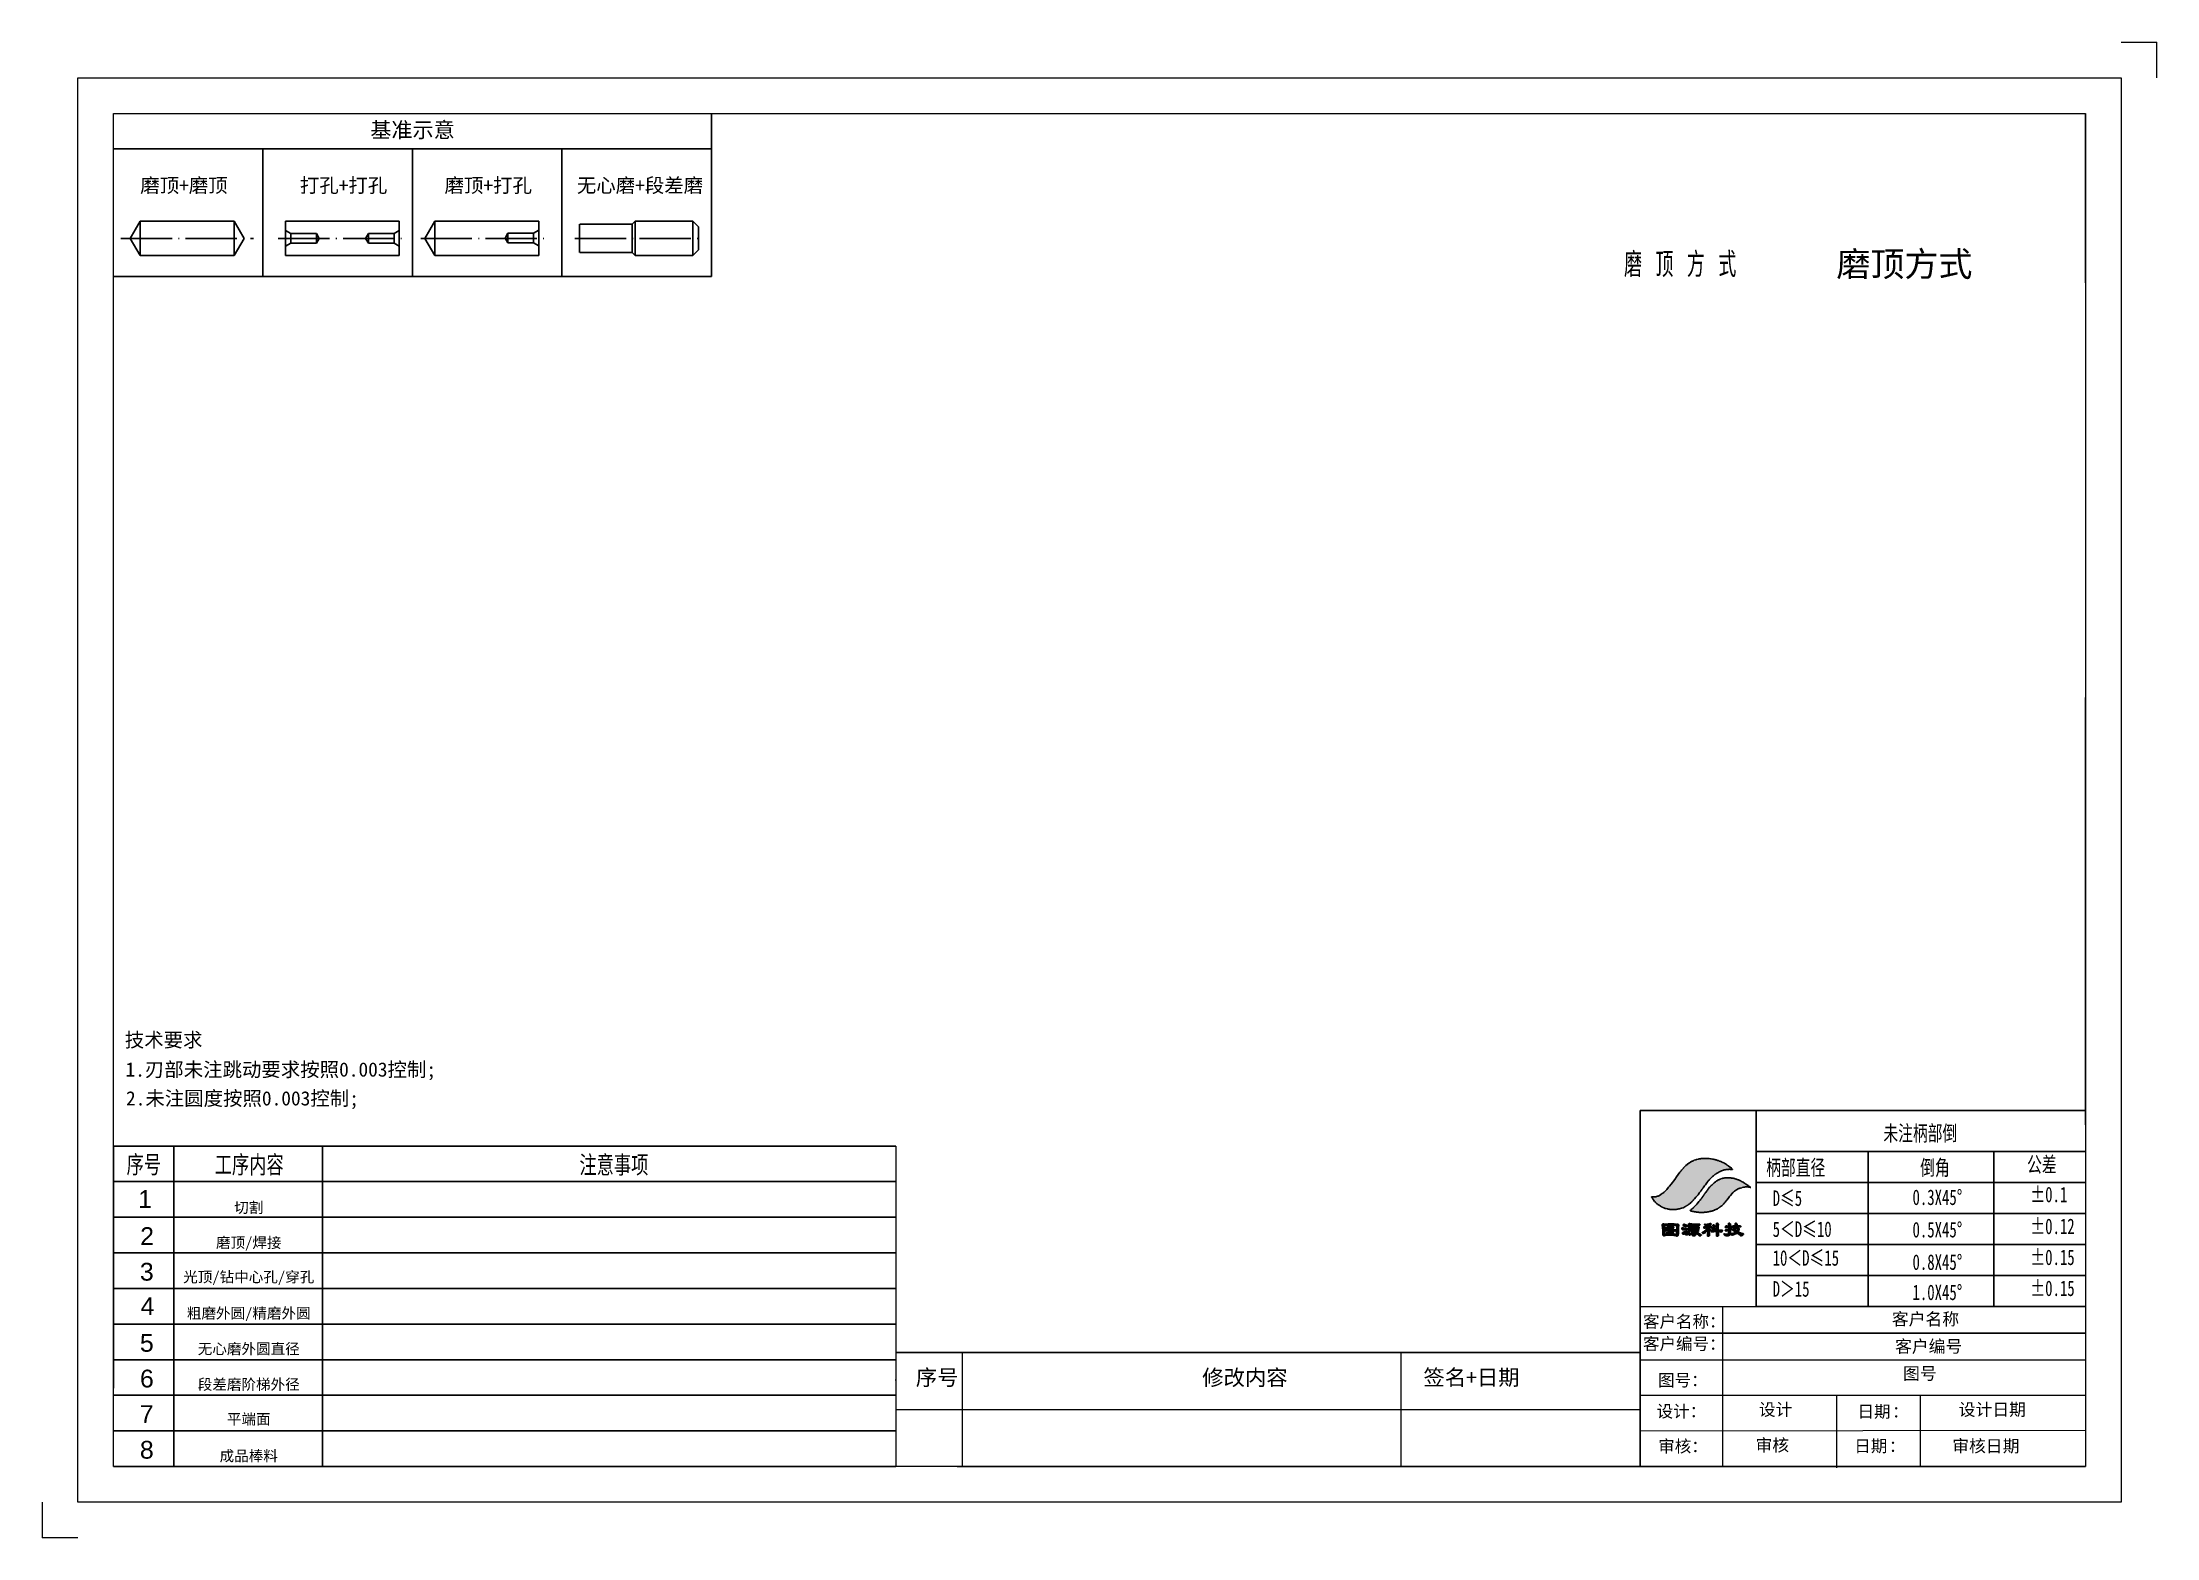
# Model space of a CAD drawing. Header units: millimetres. Extents: x 0 to 297, y 0 to 210.
import ezdxf
from ezdxf.enums import TextEntityAlignment as Align

# ---------------------------------------------------------------- set-up
doc = ezdxf.new("R2010")
doc.units = ezdxf.units.MM
doc.linetypes.add('ACAD_ISO04W100', pattern=[30, 24, -3, 0, -3])
for name, color, linetype in [('图框', 7, 'Continuous'), ('尺寸', 3, 'Continuous'), ('尺寸线', 3, 'Continuous'), ('标题栏字体', 7, 'Continuous'), ('注释', 3, 'Continuous'), ('详图', 4, 'Continuous'), ('详图中心线', 1, 'ACAD_ISO04W100')]:
    doc.layers.add(name, color=color, linetype=linetype)
doc.styles.get("Standard").update_dxf_attribs({"font": 'arial.ttf'})
doc.styles.add('工程字', font='gbenor.shx', dxfattribs={"bigfont": 'gbcbig.shx'})
doc.styles.add('样式 1', font='simsunb.ttf')

msp = doc.modelspace()

# ---------------------------------------------------------------- texts
at = {"style": '样式 1'}
for s, p in [('磨顶+磨顶', (13.76, 188.91)), ('打孔+打孔 ', (36.18, 188.91)), ('磨顶+打孔', (56.5, 188.91)), ('无心磨+段差磨', (75.09, 188.91))]:
    msp.add_text(s, height=2, dxfattribs=at).set_placement(p)
at = {"insert": (230.06, 178.77), "char_height": 3.5, "width": 18.8972, "attachment_point": 5, "style": '工程字'}
msp.add_mtext('{\\W1;磨 顶 方 式}', dxfattribs=at)
at = {"style": '样式 1'}
msp.add_attdef('磨顶方式', text='', height=3.5, dxfattribs=at).set_placement((261.56, 178.87), align=Align.MIDDLE_CENTER)
at = {"layer": '图框', "style": '样式 1'}
for s, height, p in [('客户名称：', 1.7, (224.84, 29.51)), ('客户编号：', 1.7, (224.84, 26.38)), ('序号', 2.2, (122.7, 21.41)), ('修改内容', 2.2, (162.93, 21.39)), ('签名+日期', 2.2, (194, 21.41)), ('图号：', 1.7, (226.96, 21.27)), ('设计：', 1.7, (226.76, 16.9)), ('日期', 1.7, (254.97, 16.87)), ('：', 1.7, (259.83, 16.87)), ('审核：', 1.7, (226.98, 12)), ('日期', 1.7, (254.52, 12.03)), ('：', 1.7, (259.38, 12.03))]:
    msp.add_text(s, height=height, dxfattribs=at).set_placement(p)
for tag, p in [('客户名称', (264.52, 30.71)), ('客户编号', (264.97, 26.87)), ('图号', (263.73, 23.07, 30)), ('设计', (243.47, 18)), ('设计日期', (273.91, 18)), ('审核', (243, 13)), ('审核日期', (273, 12.88))]:
    msp.add_attdef(tag, text='', height=1.73, dxfattribs=at).set_placement(p, align=Align.MIDDLE_CENTER)
at = {"layer": '尺寸', "color": 3, "style": '样式 1'}
for s, p in [('技术要求 ', (11.59, 68.9)), ('1.刃部未注跳动要求按照0.003控制; ', (11.69, 64.75)), ('2.未注圆度按照0.003控制;     ', (11.76, 60.7))]:
    msp.add_text(s, height=2, dxfattribs=at).set_placement(p)
at = {"layer": '标题栏字体', "color": 7, "style": '样式 1'}
msp.add_text('基准示意', height=2.176, dxfattribs=at).set_placement((46.07, 196.61))
at = {"layer": '标题栏字体', "style": '样式 1', "width": 0.7}
for s, p in [('未注柄部倒', (258.6, 55.72)), ('公差', (278.79, 51.32)), ('柄部直径', (242.14, 50.88)), ('倒角', (263.78, 50.88)), ('D≤5', (243.05, 46.59)), ('0.3X45°', (262.7, 46.72)), ('±0.1', (279.26, 47.11)), ('5＜D≤10', (243.05, 42.24)), ('±0.12', (279.26, 42.64)), ('0.5X45°', (262.7, 42.17)), ('10＜D≤15', (243.05, 38.2)), ('0.8X45°', (262.7, 37.61)), ('±0.15', (279.26, 38.29)), ('D＞15', (243.05, 33.85)), ('±0.15', (279.26, 33.94)), ('1.0X45°', (262.7, 33.37))]:
    msp.add_text(s, height=2.176, dxfattribs=at).set_placement(p)
at = {"layer": '详图', "color": 7, "style": '样式 1', "width": 0.71}
for s, p in [('序号', (11.84, 51.16)), ('工序内容', (24.22, 51.14)), ('注意事项', (75.45, 51.12))]:
    msp.add_text(s, height=2.5, dxfattribs=at).set_placement(p)
at = {"layer": '详图', "color": 7}
for s, p in [('1', (13.47, 46.31)), ('2', (13.75, 41.1)), ('3', (13.71, 36.1)), ('4', (13.81, 31.27)), ('5', (13.71, 26.11)), ('6', (13.72, 21.1)), ('7', (13.69, 16.11)), ('8', (13.71, 11.1))]:
    msp.add_text(s, height=2.5, dxfattribs=at).set_placement(p)
at = {"layer": '详图', "color": 7, "style": '样式 1'}
for s, p in [('切割', (29, 46.36)), ('磨顶/焊接', (29, 41.44)), ('光顶/钻中心孔/穿孔', (29, 36.62)), ('粗磨外圆/精磨外圆', (29, 31.53)), ('无心磨外圆直径', (29, 26.53)), ('段差磨阶梯外径', (29, 21.53)), ('平端面', (29, 16.66)), ('成品棒料', (29, 11.49))]:
    msp.add_text(s, height=1.5, dxfattribs=at).set_placement(p, align=Align.MIDDLE_CENTER)

# ---------------------------------------------------------------- blocks, each defined once
blk = doc.blocks.new('a1')
h = blk.add_hatch(color=40)
h.dxf.hatch_style = 1
h.paths.add_polyline_path([(836, 304), (854, 325), (889, 367), (899, 377), (903, 382), (913, 392), (917, 394), (929, 407), (937, 413), (951, 424), (958, 427), (961, 430), (967, 435), (992, 450), (1005, 457), (1031, 469), (1034, 469), (1035, 470), (1038, 471), (1050, 475), (1056, 477), (1068, 481), (1091, 487), (1103, 490), (1126, 496), (1133, 497), (1136, 498), (1143, 499), (1152, 500), (1157, 501), (1165, 503), (1173, 503), (1177, 503), (1185, 503), (1185, 505), (1187, 505), (1217, 505), (1217, 503), (1222, 503), (1224, 503), (1229, 503), (1231, 503), (1232, 503), (1234, 502), (1240, 501), (1244, 500), (1250, 499), (1258, 497), (1262, 496), (1269, 492), (1273, 489), (1277, 489), (1282, 489), (1281, 491), (1279, 492), (1277, 492), (1277, 495), (1275, 494), (1274, 496), (1273, 498), (1271, 499), (1269, 498), (1242, 521), (1228, 532), (1199, 551), (1198, 553), (1196, 554), (1194, 554), (1190, 558), (1187, 560), (1182, 563), (1173, 570), (1168, 573), (1157, 582), (1156, 584), (1154, 585), (1152, 584), (1133, 598), (1122, 604), (1102, 615), (1092, 620), (1088, 622), (1078, 627), (1072, 632), (1069, 633), (1061, 635), (1053, 639), (1049, 641), (1041, 645), (1023, 653), (1014, 656), (996, 664), (980, 669), (972, 672), (956, 677), (950, 679), (944, 681), (936, 682), (932, 683), (924, 685), (915, 687), (910, 688), (901, 690), (893, 691), (889, 692), (880, 693), (871, 693), (866, 694), (856, 697), (849, 697), (845, 697), (838, 697), (838, 699), (807, 699), (792, 699), (761, 699), (761, 697), (756, 697), (754, 697), (748, 697), (746, 697), (745, 696), (743, 696), (733, 695), (729, 694), (719, 693), (692, 687), (679, 684), (652, 677), (641, 671), (634, 668), (622, 665), (609, 658), (602, 655), (588, 648), (580, 642), (576, 639), (567, 634), (563, 631), (561, 630), (557, 628), (556, 626), (554, 625), (552, 625), (546, 619), (542, 616), (534, 612), (509, 591), (496, 580), (471, 559), (456, 544), (448, 537), (433, 522), (433, 520), (432, 520), (432, 518), (426, 512), (423, 509), (417, 503), (416, 500), (413, 498), (393, 475), (383, 463), (365, 438), (351, 419), (344, 409), (330, 389), (328, 388), (327, 386), (327, 384), (321, 378), (319, 375), (315, 367), (313, 366), (312, 365), (312, 362), (306, 357), (304, 353), (300, 346), (298, 345), (297, 343), (297, 341), (293, 337), (291, 334), (288, 329), (285, 325), (284, 323), (281, 319), (279, 318), (278, 316), (279, 314), (274, 310), (272, 308), (270, 302), (268, 301), (267, 300), (267, 297), (262, 294), (260, 291), (258, 286), (256, 285), (255, 283), (255, 281), (251, 277), (249, 274), (246, 269), (233, 252), (227, 244), (215, 227), (187, 193), (173, 176), (145, 142), (139, 136), (136, 133), (130, 127), (129, 126), (128, 124), (105, 101), (93, 89), (70, 66), (69, 65), (67, 64), (61, 58), (58, 55), (52, 49), (31, 32), (20, 23), (-1, 5), (-1, 3), (-1, 2), (0, 0), (12, -2), (18, -3), (30, -8), (38, -10), (42, -11), (50, -13), (56, -14), (59, -14), (65, -16), (75, -18), (80, -19), (90, -21), (119, -26), (133, -29), (162, -33), (170, -33), (174, -33), (182, -33), (182, -35), (196, -35), (203, -35), (217, -35), (217, -37), (236, -37), (245, -37), (264, -37), (264, -35), (277, -35), (284, -35), (298, -35), (298, -33), (306, -33), (310, -33), (318, -33), (329, -31), (335, -30), (346, -29), (355, -28), (360, -27), (370, -26), (374, -26), (376, -25), (380, -24), (390, -22), (395, -21), (405, -19), (426, -14), (436, -11), (457, -6), (473, -1), (481, 2), (497, 7), (516, 15), (526, 19), (545, 27), (558, 33), (564, 36), (576, 42), (592, 52), (601, 57), (617, 68), (621, 71), (623, 72), (627, 74), (630, 77), (632, 79), (637, 80), (658, 98), (669, 107), (690, 125), (701, 136), (706, 141), (716, 151), (726, 162), (730, 168), (740, 180), (766, 211), (779, 227), (803, 261)])
for p, q in [((383, 463), (365, 438)), ((393, 475), (383, 463)), ((413, 498), (393, 475)), ((415, 500), (413, 498)), ((416, 501), (415, 500)), ((417, 503), (416, 501)), ((423, 509), (417, 503)), ((426, 512), (423, 509)), ((432, 518), (426, 512)), ((433, 520), (432, 520)), ((432, 520), (432, 518)), ((448, 537), (433, 522)), ((433, 522), (433, 520)), ((456, 544), (448, 537)), ((471, 559), (456, 544)), ((496, 580), (471, 559)), ((509, 591), (496, 580)), ((534, 612), (509, 591)), ((542, 616), (534, 612)), ((546, 619), (542, 616)), ((552, 625), (546, 619)), ((554, 625), (552, 625)), ((556, 626), (554, 625)), ((557, 628), (556, 626)), ((561, 630), (557, 628)), ((563, 631), (561, 630)), ((567, 634), (563, 631)), ((576, 639), (567, 634)), ((580, 642), (576, 639)), ((588, 648), (580, 642)), ((602, 655), (588, 648)), ((609, 658), (602, 655)), ((622, 665), (609, 658)), ((634, 668), (622, 665)), ((641, 671), (634, 668)), ((652, 677), (641, 671)), ((679, 684), (652, 677)), ((692, 687), (679, 684)), ((719, 693), (692, 687)), ((729, 694), (719, 693)), ((733, 695), (729, 694)), ((743, 696), (733, 695)), ((745, 696), (743, 696)), ((746, 697), (745, 696)), ((748, 697), (746, 697)), ((754, 697), (748, 697)), ((756, 697), (754, 697)), ((761, 697), (756, 697)), ((792, 699), (761, 699)), ((761, 699), (761, 698)), ((761, 698), (761, 698)), ((761, 698), (761, 697)), ((807, 699), (792, 699)), ((838, 699), (807, 699)), ((838, 698), (838, 699)), ((838, 697), (838, 698)), ((838, 698), (838, 698)), ((845, 697), (838, 697)), ((849, 697), (845, 697)), ((856, 697), (849, 697)), ((866, 694), (856, 697)), ((871, 693), (866, 694)), ((880, 693), (871, 693)), ((889, 692), (880, 693)), ((893, 691), (889, 692)), ((901, 690), (893, 691)), ((910, 688), (901, 690)), ((915, 687), (910, 688)), ((924, 685), (915, 687)), ((932, 683), (924, 685)), ((936, 682), (932, 683)), ((944, 681), (936, 682)), ((949, 679), (944, 681)), ((951, 678), (949, 679)), ((956, 677), (951, 678)), ((972, 672), (956, 677)), ((967, 435), (992, 450)), ((980, 669), (972, 672)), ((996, 664), (980, 669)), ((992, 450), (1005, 457)), ((1014, 656), (996, 664)), ((1005, 457), (1031, 469)), ((1023, 653), (1014, 656)), ((1041, 645), (1023, 653)), ((1031, 469), (1034, 469)), ((1034, 469), (1035, 470)), ((1035, 470), (1038, 471)), ((1038, 471), (1050, 475)), ((1049, 641), (1041, 645)), ((1053, 639), (1049, 641)), ((1050, 475), (1056, 477)), ((1061, 635), (1053, 639)), ((1056, 477), (1068, 481)), ((1069, 633), (1061, 635)), ((1068, 481), (1091, 487)), ((1072, 632), (1069, 633)), ((1078, 627), (1072, 632)), ((1088, 622), (1078, 627)), ((1092, 620), (1088, 622)), ((1091, 487), (1103, 490)), ((1102, 615), (1092, 620)), ((1122, 604), (1102, 615)), ((1103, 490), (1126, 496)), ((1133, 598), (1122, 604)), ((1126, 496), (1133, 497)), ((1152, 584), (1133, 598)), ((1133, 497), (1136, 498)), ((1136, 498), (1143, 499)), ((1143, 499), (1152, 500)), ((1154, 585), (1152, 584)), ((1152, 500), (1157, 501)), ((1156, 584), (1154, 585)), ((1157, 582), (1156, 584)), ((1168, 573), (1157, 582)), ((1157, 501), (1165, 503)), ((1165, 503), (1173, 503)), ((1173, 570), (1168, 573)), ((1182, 563), (1173, 570)), ((1173, 503), (1177, 503)), ((1177, 503), (1185, 503)), ((1187, 560), (1182, 563)), ((1185, 504), (1185, 505)), ((1185, 505), (1187, 505)), ((1187, 505), (1185, 505)), ((1185, 505), (1187, 505)), ((1185, 503), (1185, 504)), ((1185, 504), (1185, 504)), ((1190, 558), (1187, 560)), ((1187, 505), (1217, 505)), ((1217, 505), (1187, 505)), ((1187, 505), (1217, 505)), ((1194, 554), (1190, 558)), ((1196, 554), (1194, 554)), ((1198, 553), (1196, 554)), ((1199, 551), (1198, 553)), ((1228, 532), (1199, 551)), ((1217, 505), (1217, 504)), ((1217, 504), (1217, 504)), ((1217, 504), (1217, 503)), ((1217, 503), (1222, 503)), ((1222, 503), (1224, 503)), ((1224, 503), (1229, 503)), ((1242, 521), (1228, 532)), ((1229, 503), (1231, 503)), ((1231, 503), (1232, 503)), ((1232, 503), (1234, 502)), ((1234, 502), (1240, 501)), ((1240, 501), (1244, 500)), ((1269, 498), (1242, 521)), ((1244, 500), (1250, 499)), ((1250, 499), (1258, 497)), ((1258, 497), (1262, 496)), ((1262, 496), (1269, 492)), ((1271, 499), (1269, 498)), ((1269, 492), (1273, 489)), ((1273, 498), (1271, 499)), ((1274, 496), (1273, 498)), ((1273, 489), (1277, 489)), ((1275, 495), (1274, 496)), ((1276, 494), (1275, 495)), ((1277, 495), (1276, 494)), ((1277, 494), (1277, 495)), ((1277, 493), (1277, 494)), ((1277, 492), (1277, 493)), ((1279, 492), (1277, 492)), ((1277, 489), (1282, 489)), ((1281, 491), (1279, 492)), ((1282, 489), (1281, 491)), ((20, 23), (-1, 5)), ((-1, 5), (-1, 3)), ((-1, 3), (-1, 2)), ((-1, 2), (0, 0)), ((0, 0), (12, -2)), ((31, 32), (20, 23)), ((52, 49), (31, 32)), ((58, 55), (52, 49)), ((61, 58), (58, 55)), ((67, 64), (61, 58)), ((68, 65), (67, 64)), ((69, 65), (68, 65)), ((70, 66), (69, 65)), ((93, 89), (70, 66)), ((105, 101), (93, 89)), ((128, 124), (105, 101)), ((129, 125), (128, 124)), ((130, 127), (129, 126)), ((129, 126), (129, 125)), ((136, 133), (130, 127)), ((139, 136), (136, 133)), ((145, 142), (139, 136)), ((173, 176), (145, 142)), ((187, 193), (173, 176)), ((215, 227), (187, 193)), ((227, 244), (215, 227)), ((233, 252), (227, 244)), ((246, 269), (233, 252)), ((249, 274), (246, 269)), ((251, 277), (249, 274)), ((255, 281), (251, 277)), ((256, 285), (255, 283)), ((255, 283), (255, 281)), ((258, 286), (256, 285)), ((260, 291), (258, 286)), ((262, 294), (260, 291)), ((267, 297), (262, 294)), ((268, 301), (267, 300)), ((267, 300), (267, 297)), ((270, 302), (268, 301)), ((272, 308), (270, 302)), ((274, 310), (272, 308)), ((279, 314), (274, 310)), ((279, 318), (278, 316)), ((278, 316), (279, 314)), ((281, 319), (279, 318)), ((284, 323), (281, 319)), ((285, 325), (284, 323)), ((288, 329), (285, 325)), ((291, 334), (288, 329)), ((293, 337), (291, 334)), ((297, 341), (293, 337)), ((298, 345), (297, 343)), ((297, 343), (297, 341)), ((300, 346), (298, 345)), ((304, 353), (300, 346)), ((306, 357), (304, 353)), ((312, 362), (306, 357)), ((313, 366), (312, 365)), ((312, 365), (312, 362)), ((315, 367), (313, 366)), ((319, 375), (315, 367)), ((321, 378), (319, 375)), ((327, 384), (321, 378)), ((328, 388), (327, 386)), ((327, 386), (327, 384)), ((330, 389), (328, 388)), ((344, 409), (330, 389)), ((351, 419), (344, 409)), ((365, 438), (351, 419)), ((473, -1), (481, 2)), ((481, 2), (497, 7)), ((497, 7), (516, 15)), ((516, 15), (526, 19)), ((526, 19), (545, 27)), ((545, 27), (558, 33)), ((558, 33), (564, 36)), ((564, 36), (576, 42)), ((576, 42), (592, 52)), ((592, 52), (601, 57)), ((601, 57), (617, 68)), ((617, 68), (621, 71)), ((621, 71), (623, 72)), ((623, 72), (627, 74)), ((627, 74), (630, 77)), ((630, 77), (632, 79)), ((632, 79), (637, 80)), ((637, 80), (658, 98)), ((658, 98), (669, 107)), ((669, 107), (690, 125)), ((690, 125), (701, 136)), ((701, 136), (706, 141)), ((706, 141), (716, 151)), ((716, 151), (726, 162)), ((726, 162), (730, 168)), ((730, 168), (740, 180)), ((740, 180), (766, 211)), ((766, 211), (779, 227)), ((779, 227), (803, 261)), ((803, 261), (836, 304)), ((836, 304), (854, 325)), ((854, 325), (889, 367)), ((889, 367), (899, 377)), ((899, 377), (903, 382)), ((903, 382), (913, 392)), ((913, 392), (917, 394)), ((917, 394), (929, 407)), ((929, 407), (937, 413)), ((937, 413), (951, 424)), ((951, 424), (958, 427)), ((958, 427), (961, 430)), ((961, 430), (967, 435)), ((12, -2), (18, -3)), ((18, -3), (30, -8)), ((30, -8), (38, -10)), ((38, -10), (42, -11)), ((42, -11), (50, -13)), ((50, -13), (56, -14)), ((56, -14), (59, -14)), ((59, -14), (65, -16)), ((65, -16), (75, -18)), ((75, -18), (80, -19)), ((80, -19), (90, -21)), ((90, -21), (119, -26)), ((119, -26), (133, -29)), ((133, -29), (162, -33)), ((162, -33), (170, -33)), ((170, -33), (174, -33)), ((174, -33), (182, -33)), ((182, -33), (182, -34)), ((182, -34), (182, -34)), ((182, -34), (182, -35)), ((182, -35), (196, -35)), ((196, -35), (203, -35)), ((203, -35), (217, -35)), ((217, -35), (217, -36)), ((217, -36), (217, -36)), ((217, -36), (217, -37)), ((217, -37), (236, -37)), ((236, -37), (245, -37)), ((245, -37), (264, -37)), ((264, -36), (264, -35)), ((264, -35), (277, -35)), ((264, -37), (264, -36)), ((264, -36), (264, -36)), ((277, -35), (284, -35)), ((284, -35), (298, -35)), ((298, -34), (298, -33)), ((298, -33), (306, -33)), ((298, -35), (298, -34)), ((298, -34), (298, -34)), ((306, -33), (310, -33)), ((310, -33), (318, -33)), ((318, -33), (329, -31)), ((329, -31), (335, -30)), ((335, -30), (346, -29)), ((346, -29), (355, -28)), ((355, -28), (360, -27)), ((360, -27), (370, -26)), ((370, -26), (374, -26)), ((374, -26), (376, -25)), ((376, -25), (380, -24)), ((380, -24), (390, -22)), ((390, -22), (395, -21)), ((395, -21), (405, -19)), ((405, -19), (426, -14)), ((426, -14), (436, -11)), ((436, -11), (457, -6)), ((457, -6), (473, -1))]:
    blk.add_line(p, q)
blk = doc.blocks.new('a2')
h = blk.add_hatch(color=132)
h.dxf.hatch_style = 1
h.paths.add_polyline_path([(1143, 250), (1174, 293), (1195, 321), (1206, 334), (1229, 359), (1231, 360), (1232, 361), (1233, 364), (1257, 388), (1269, 400), (1294, 425), (1313, 441), (1323, 449), (1343, 466), (1353, 471), (1357, 474), (1366, 481), (1370, 484), (1372, 485), (1376, 488), (1396, 500), (1406, 506), (1426, 518), (1437, 523), (1442, 526), (1453, 531), (1459, 534), (1462, 535), (1473, 539), (1484, 545), (1490, 548), (1502, 552), (1510, 554), (1514, 555), (1522, 558), (1524, 559), (1544, 565), (1549, 566), (1560, 568), (1567, 569), (1570, 570), (1577, 571), (1586, 572), (1590, 573), (1599, 576), (1605, 574), (1608, 575), (1614, 577), (1623, 577), (1628, 577), (1637, 577), (1637, 579), (1648, 579), (1653, 579), (1664, 579), (1664, 577), (1673, 577), (1678, 577), (1687, 577), (1696, 576), (1700, 575), (1709, 573), (1711, 571), (1714, 572), (1716, 574), (1717, 581), (1715, 583), (1711, 584), (1705, 590), (1702, 593), (1696, 599), (1669, 622), (1655, 632), (1627, 653), (1620, 657), (1616, 659), (1611, 664), (1606, 666), (1604, 667), (1601, 671), (1596, 673), (1594, 674), (1590, 677), (1568, 691), (1556, 698), (1534, 712), (1514, 721), (1509, 724), (1498, 729), (1496, 730), (1493, 731), (1487, 734), (1484, 735), (1468, 743), (1448, 750), (1438, 754), (1418, 762), (1406, 766), (1400, 768), (1388, 772), (1376, 776), (1371, 777), (1359, 781), (1346, 784), (1339, 785), (1326, 789), (1321, 789), (1317, 790), (1307, 793), (1302, 794), (1292, 795), (1265, 800), (1252, 802), (1225, 807), (1219, 807), (1215, 807), (1209, 807), (1209, 809), (1199, 809), (1194, 809), (1184, 809), (1184, 810), (1151, 810), (1134, 810), (1101, 810), (1101, 809), (1091, 809), (1086, 809), (1076, 809), (1076, 807), (1070, 807), (1066, 807), (1060, 807), (1049, 804), (1044, 803), (1033, 803), (1025, 801), (1021, 801), (1013, 799), (1003, 797), (998, 796), (988, 794), (954, 786), (938, 781), (905, 771), (897, 765), (892, 763), (882, 760), (870, 754), (864, 751), (852, 745), (834, 734), (826, 729), (808, 718), (802, 713), (799, 711), (792, 708), (768, 688), (756, 678), (732, 658), (712, 638), (702, 628), (681, 607), (681, 606), (680, 605), (680, 604), (674, 598), (671, 595), (665, 589), (641, 560), (629, 546), (604, 517), (531, 416), (494, 366), (420, 265), (382, 219), (363, 197), (325, 151), (304, 130), (293, 119), (272, 98), (267, 95), (265, 93), (261, 89), (241, 72), (231, 65), (210, 50), (205, 46), (200, 43), (190, 36), (184, 32), (173, 26), (166, 23), (163, 21), (156, 18), (145, 13), (139, 11), (128, 7), (108, 1), (98, -1), (77, -6), (58, -6), (48, -6), (29, -6), (21, -3), (17, -2), (9, -2), (9, -4), (7, -4), (5, -5), (5, -7), (6, -9), (14, -24), (19, -31), (29, -44), (28, -46), (29, -48), (31, -49), (46, -71), (53, -81), (70, -101), (74, -103), (76, -105), (78, -110), (91, -123), (97, -129), (110, -142), (124, -152), (130, -158), (139, -166), (148, -172), (153, -176), (164, -184), (184, -196), (194, -202), (214, -214), (222, -218), (226, -220), (234, -224), (244, -228), (249, -230), (258, -235), (261, -235), (263, -235), (266, -238), (295, -249), (310, -253), (340, -260), (343, -261), (353, -263), (358, -264), (368, -266), (372, -267), (374, -267), (378, -268), (389, -269), (394, -270), (405, -271), (408, -271), (409, -272), (412, -272), (417, -272), (420, -272), (425, -272), (425, -274), (453, -274), (467, -274), (495, -274), (495, -272), (501, -272), (503, -272), (509, -272), (522, -270), (529, -269), (542, -268), (550, -266), (554, -266), (562, -264), (584, -260), (595, -257), (616, -251), (619, -250), (623, -250), (631, -247), (635, -246), (643, -243), (671, -234), (684, -228), (710, -214), (717, -210), (720, -209), (727, -205), (738, -199), (743, -195), (754, -188), (756, -188), (758, -187), (759, -185), (763, -183), (765, -182), (769, -179), (788, -166), (798, -159), (816, -143), (826, -135), (831, -130), (842, -121), (849, -114), (853, -110), (861, -103), (864, -101), (875, -90), (880, -85), (892, -74), (892, -72), (893, -72), (893, -70), (902, -62), (906, -57), (915, -49), (944, -14), (959, 4), (988, 39), (1010, 70), (1022, 85), (1044, 115), (1054, 129), (1059, 136), (1070, 150), (1080, 164), (1085, 171), (1095, 185), (1127, 228)])
for p, q in [((604, 517), (531, 416)), ((629, 546), (604, 517)), ((641, 560), (629, 546)), ((665, 589), (641, 560)), ((671, 595), (665, 589)), ((674, 598), (671, 595)), ((680, 604), (674, 598)), ((681, 606), (680, 605)), ((680, 605), (680, 604)), ((702, 628), (681, 607)), ((681, 607), (681, 606)), ((712, 638), (702, 628)), ((732, 658), (712, 638)), ((756, 678), (732, 658)), ((768, 688), (756, 678)), ((792, 708), (768, 688)), ((799, 711), (792, 708)), ((802, 713), (799, 711)), ((808, 718), (802, 713)), ((826, 729), (808, 718)), ((834, 734), (826, 729)), ((852, 745), (834, 734)), ((864, 751), (852, 745)), ((870, 754), (864, 751)), ((882, 760), (870, 754)), ((892, 763), (882, 760)), ((897, 765), (892, 763)), ((905, 771), (897, 765)), ((938, 781), (905, 771)), ((954, 786), (938, 781)), ((988, 794), (954, 786)), ((998, 796), (988, 794)), ((1003, 797), (998, 796)), ((1013, 799), (1003, 797)), ((1021, 801), (1013, 799)), ((1025, 801), (1021, 801)), ((1033, 803), (1025, 801)), ((1044, 803), (1033, 803)), ((1049, 804), (1044, 803)), ((1060, 807), (1049, 804)), ((1066, 807), (1060, 807)), ((1070, 807), (1066, 807)), ((1076, 807), (1070, 807)), ((1086, 809), (1076, 809)), ((1076, 809), (1076, 808)), ((1076, 808), (1076, 808)), ((1076, 808), (1076, 807)), ((1091, 809), (1086, 809)), ((1101, 809), (1091, 809)), ((1134, 810), (1101, 810)), ((1101, 810), (1101, 810)), ((1101, 810), (1101, 809)), ((1101, 809), (1101, 809)), ((1151, 810), (1134, 810)), ((1184, 810), (1151, 810)), ((1184, 809), (1184, 810)), ((1184, 810), (1184, 810)), ((1194, 809), (1184, 809)), ((1184, 809), (1184, 809)), ((1199, 809), (1194, 809)), ((1209, 809), (1199, 809)), ((1209, 808), (1209, 809)), ((1209, 807), (1209, 808)), ((1209, 808), (1209, 808)), ((1215, 807), (1209, 807)), ((1219, 807), (1215, 807)), ((1225, 807), (1219, 807)), ((1252, 802), (1225, 807)), ((1265, 800), (1252, 802)), ((1292, 795), (1265, 800)), ((1302, 794), (1292, 795)), ((1307, 793), (1302, 794)), ((1317, 790), (1307, 793)), ((1313, 441), (1323, 449)), ((1321, 789), (1317, 790)), ((1322, 789), (1321, 789)), ((1326, 789), (1322, 789)), ((1323, 449), (1343, 466)), ((1339, 785), (1326, 789)), ((1346, 784), (1339, 785)), ((1343, 466), (1353, 471)), ((1359, 781), (1346, 784)), ((1353, 471), (1357, 474)), ((1357, 474), (1366, 481)), ((1371, 777), (1359, 781)), ((1366, 481), (1370, 484)), ((1370, 484), (1372, 485)), ((1376, 776), (1371, 777)), ((1372, 485), (1376, 488)), ((1388, 772), (1376, 776)), ((1376, 488), (1396, 500)), ((1400, 768), (1388, 772)), ((1396, 500), (1406, 506)), ((1406, 766), (1400, 768)), ((1418, 762), (1406, 766)), ((1406, 506), (1426, 518)), ((1438, 754), (1418, 762)), ((1426, 518), (1437, 523)), ((1437, 523), (1442, 526)), ((1448, 750), (1438, 754)), ((1442, 526), (1453, 531)), ((1468, 743), (1448, 750)), ((1453, 531), (1459, 534)), ((1459, 534), (1462, 535)), ((1462, 535), (1473, 539)), ((1484, 735), (1468, 743)), ((1473, 539), (1484, 545)), ((1487, 734), (1484, 735)), ((1484, 545), (1490, 548)), ((1493, 731), (1487, 734)), ((1490, 548), (1502, 552)), ((1495, 730), (1493, 731)), ((1496, 730), (1495, 730)), ((1498, 729), (1496, 730)), ((1509, 724), (1498, 729)), ((1502, 552), (1510, 554)), ((1514, 721), (1509, 724)), ((1510, 554), (1514, 555)), ((1534, 712), (1514, 721)), ((1514, 555), (1522, 558)), ((1522, 558), (1524, 559)), ((1524, 559), (1544, 565)), ((1556, 698), (1534, 712)), ((1544, 565), (1549, 566)), ((1549, 566), (1560, 568)), ((1568, 691), (1556, 698)), ((1560, 568), (1567, 569)), ((1567, 569), (1570, 570)), ((1590, 677), (1568, 691)), ((1570, 570), (1577, 571)), ((1577, 571), (1586, 572)), ((1586, 572), (1590, 573)), ((1594, 674), (1590, 677)), ((1590, 573), (1599, 576)), ((1596, 673), (1594, 674)), ((1601, 671), (1596, 673)), ((1599, 576), (1605, 574)), ((1604, 667), (1601, 671)), ((1606, 666), (1604, 667)), ((1605, 574), (1608, 575)), ((1611, 664), (1606, 666)), ((1608, 575), (1614, 577)), ((1616, 659), (1611, 664)), ((1614, 577), (1623, 577)), ((1620, 657), (1616, 659)), ((1627, 653), (1620, 657)), ((1623, 577), (1628, 577)), ((1655, 632), (1627, 653)), ((1628, 577), (1637, 577)), ((1637, 578), (1637, 579)), ((1637, 579), (1648, 579)), ((1637, 577), (1637, 578)), ((1637, 578), (1637, 578)), ((1648, 579), (1653, 579)), ((1653, 579), (1664, 579)), ((1669, 622), (1655, 632)), ((1664, 579), (1664, 578)), ((1664, 578), (1664, 578)), ((1664, 578), (1664, 577)), ((1664, 577), (1673, 577)), ((1696, 599), (1669, 622)), ((1673, 577), (1678, 577)), ((1678, 577), (1687, 577)), ((1687, 577), (1696, 576)), ((1702, 593), (1696, 599)), ((1696, 576), (1700, 575)), ((1700, 575), (1709, 573)), ((1705, 590), (1702, 593)), ((1711, 584), (1705, 590)), ((1709, 573), (1711, 571)), ((1715, 583), (1711, 584)), ((1711, 571), (1714, 572)), ((1714, 572), (1716, 574)), ((1717, 581), (1715, 583)), ((1716, 574), (1717, 581)), ((108, 1), (98, -1)), ((128, 7), (108, 1)), ((139, 11), (128, 7)), ((145, 13), (139, 11)), ((156, 18), (145, 13)), ((163, 21), (156, 18)), ((166, 23), (163, 21)), ((173, 26), (166, 23)), ((184, 32), (173, 26)), ((190, 36), (184, 32)), ((200, 43), (190, 36)), ((204, 45), (200, 43)), ((206, 47), (204, 45)), ((210, 50), (206, 47)), ((231, 65), (210, 50)), ((241, 72), (231, 65)), ((261, 89), (241, 72)), ((265, 93), (261, 89)), ((267, 95), (265, 93)), ((272, 98), (267, 95)), ((293, 119), (272, 98)), ((304, 130), (293, 119)), ((325, 151), (304, 130)), ((363, 197), (325, 151)), ((382, 219), (363, 197)), ((420, 265), (382, 219)), ((494, 366), (420, 265)), ((531, 416), (494, 366)), ((944, -14), (959, 4)), ((959, 4), (988, 39)), ((988, 39), (1010, 70)), ((1010, 70), (1022, 85)), ((1022, 85), (1044, 115)), ((1044, 115), (1054, 129)), ((1054, 129), (1059, 136)), ((1059, 136), (1070, 150)), ((1070, 150), (1080, 164)), ((1080, 164), (1085, 171)), ((1085, 171), (1095, 185)), ((1095, 185), (1127, 228)), ((1127, 228), (1143, 250)), ((1143, 250), (1174, 293)), ((1174, 293), (1195, 321)), ((1195, 321), (1206, 334)), ((1206, 334), (1229, 359)), ((1229, 359), (1231, 360)), ((1231, 360), (1232, 361)), ((1232, 361), (1233, 364)), ((1233, 364), (1257, 388)), ((1257, 388), (1269, 400)), ((1269, 400), (1294, 425)), ((1294, 425), (1313, 441)), ((7, -4), (5, -5)), ((5, -5), (5, -7)), ((5, -7), (6, -9)), ((6, -9), (14, -24)), ((9, -4), (7, -4)), ((7, -4), (9, -4)), ((9, -4), (7, -4)), ((17, -2), (9, -2)), ((9, -2), (9, -6)), ((9, -6), (9, -2)), ((9, -2), (9, -6)), ((9, -6), (9, -4)), ((9, -4), (9, -6)), ((9, -6), (9, -4)), ((14, -24), (19, -31)), ((21, -3), (17, -2)), ((19, -31), (29, -44)), ((29, -6), (21, -3)), ((29, -44), (28, -46)), ((28, -46), (29, -48)), ((48, -6), (29, -6)), ((29, -48), (31, -49)), ((31, -49), (46, -71)), ((46, -71), (53, -81)), ((58, -6), (48, -6)), ((53, -81), (70, -101)), ((77, -6), (58, -6)), ((70, -101), (74, -103)), ((74, -103), (76, -105)), ((76, -105), (78, -110)), ((98, -1), (77, -6)), ((78, -110), (91, -123)), ((91, -123), (97, -129)), ((97, -129), (110, -142)), ((110, -142), (124, -152)), ((124, -152), (130, -158)), ((130, -158), (142, -170)), ((137, -163), (137, -165)), ((137, -165), (137, -163)), ((137, -163), (137, -165)), ((137, -165), (148, -172)), ((148, -172), (153, -176)), ((153, -176), (164, -184)), ((164, -184), (184, -196)), ((184, -196), (194, -202)), ((194, -202), (214, -214)), ((214, -214), (222, -218)), ((222, -218), (226, -220)), ((226, -220), (234, -224)), ((234, -224), (244, -228)), ((244, -228), (249, -230)), ((249, -230), (258, -235)), ((258, -235), (261, -235)), ((261, -235), (263, -235)), ((263, -235), (266, -238)), ((266, -238), (295, -249)), ((295, -249), (310, -253)), ((310, -253), (340, -260)), ((340, -260), (341, -261)), ((341, -261), (342, -261)), ((342, -261), (343, -261)), ((343, -261), (353, -263)), ((353, -263), (358, -264)), ((358, -264), (368, -266)), ((368, -266), (372, -267)), ((372, -267), (374, -267)), ((374, -267), (378, -268)), ((378, -268), (389, -269)), ((389, -269), (394, -270)), ((394, -270), (405, -271)), ((405, -271), (408, -271)), ((408, -271), (409, -272)), ((409, -272), (412, -272)), ((412, -272), (417, -272)), ((417, -272), (420, -272)), ((420, -272), (425, -272)), ((425, -272), (425, -273)), ((425, -273), (425, -273)), ((425, -273), (425, -274)), ((425, -274), (453, -274)), ((453, -274), (467, -274)), ((467, -274), (495, -274)), ((495, -273), (495, -272)), ((495, -272), (501, -272)), ((495, -274), (495, -273)), ((495, -273), (495, -273)), ((501, -272), (503, -272)), ((503, -272), (509, -272)), ((509, -272), (522, -270)), ((522, -270), (529, -269)), ((529, -269), (542, -268)), ((542, -268), (550, -266)), ((550, -266), (554, -266)), ((554, -266), (562, -264)), ((562, -264), (584, -260)), ((584, -260), (595, -257)), ((595, -257), (616, -251)), ((616, -251), (619, -250)), ((619, -250), (620, -250)), ((620, -250), (623, -250)), ((623, -250), (631, -247)), ((631, -247), (635, -246)), ((635, -246), (643, -243)), ((643, -243), (671, -234)), ((671, -234), (684, -228)), ((684, -228), (710, -214)), ((710, -214), (717, -210)), ((717, -210), (720, -209)), ((720, -209), (727, -205)), ((727, -205), (738, -199)), ((738, -199), (743, -195)), ((743, -195), (754, -188)), ((754, -188), (756, -188)), ((756, -188), (758, -187)), ((758, -187), (759, -185)), ((759, -185), (763, -183)), ((763, -183), (765, -182)), ((765, -182), (769, -179)), ((769, -179), (788, -166)), ((788, -166), (798, -159)), ((798, -159), (816, -143)), ((816, -143), (826, -135)), ((826, -135), (831, -130)), ((831, -130), (842, -121)), ((842, -121), (849, -114)), ((849, -114), (853, -110)), ((853, -110), (861, -103)), ((861, -103), (862, -102)), ((862, -102), (863, -102)), ((863, -102), (864, -101)), ((864, -101), (875, -90)), ((875, -90), (880, -85)), ((880, -85), (892, -74)), ((892, -74), (892, -72)), ((892, -72), (893, -72)), ((893, -70), (902, -62)), ((893, -72), (893, -70)), ((902, -62), (906, -57)), ((906, -57), (915, -49)), ((915, -49), (944, -14))]:
    blk.add_line(p, q)
blk = doc.blocks.new('*E2')
at = {"layer": '图框', "xscale": 0.0082944, "yscale": 0.0082944, "zscale": 0.0082944}
for name, p in [('a2', (-3.88, 2.27)), ('a1', (2.93, -0.21))]:
    blk.add_blockref(name, p, dxfattribs=at)

# ---------------------------------------------------------------- hatches: boundary and pattern name
at = {"layer": '图框', "ltscale": 10}
h = msp.add_hatch(dxfattribs=at)
h.set_pattern_fill('ANSI31', color=256, scale=0.999591)
h.set_pattern_definition([(45, (226.0757, 46.47847), (-0.0706817, 0.0706817), [])])
h.paths.add_polyline_path([(230.83, 43.71), (230.87, 43.7), (230.95, 43.7), (230.99, 43.7), (231.08, 43.7), (231.12, 43.72), (231.14, 43.72), (231.18, 43.74), (231.18, 43.76), (231.17, 43.77), (231.17, 43.79), (230.95, 43.88), (230.85, 43.93), (230.64, 44.02), (230.6, 44.02), (230.58, 44.02), (230.55, 44.01), (230.53, 43.99), (230.52, 43.98), (230.5, 43.95), (230.5, 43.91), (230.5, 43.89), (230.5, 43.84), (230.53, 43.8), (230.55, 43.78), (230.6, 43.75), (230.67, 43.74), (230.71, 43.73), (230.78, 43.71), (230.81, 43.72)])
h.paths.add_polyline_path([(234.86, 43.7), (234.94, 43.68), (235.01, 43.68), (235.04, 43.68), (235.11, 43.68), (235.12, 43.69), (235.12, 43.71), (235.11, 43.72), (235.04, 43.77), (235, 43.8), (234.93, 43.86), (234.92, 43.86), (234.9, 43.87), (234.9, 43.88), (234.85, 43.9), (234.83, 43.91), (234.79, 43.94), (234.76, 43.95), (234.73, 43.95), (234.7, 43.93), (234.69, 43.92), (234.68, 43.91), (234.66, 43.89), (234.65, 43.86), (234.65, 43.84), (234.66, 43.81), (234.68, 43.77), (234.7, 43.75), (234.74, 43.73), (234.82, 43.71)], flags=17)
h.paths.add_polyline_path([(234.71, 43.35), (234.76, 43.34), (234.84, 43.35), (234.88, 43.35), (234.95, 43.37), (234.98, 43.38), (235, 43.39), (235.02, 43.41), (235.02, 43.43), (235.01, 43.44), (235, 43.44), (234.99, 43.44), (234.98, 43.45), (234.98, 43.45), (234.92, 43.46), (234.9, 43.47), (234.84, 43.48), (234.77, 43.5), (234.74, 43.52), (234.68, 43.55), (234.64, 43.56), (234.62, 43.56), (234.58, 43.56), (234.54, 43.55), (234.53, 43.54), (234.51, 43.51), (234.49, 43.49), (234.49, 43.47), (234.49, 43.44), (234.51, 43.42), (234.52, 43.41), (234.54, 43.39), (234.57, 43.37), (234.59, 43.37), (234.63, 43.36), (234.68, 43.35)], flags=17)
h.paths.add_polyline_path([(230.46, 43.25), (230.5, 43.23), (230.56, 43.23), (230.59, 43.23), (230.65, 43.23), (230.65, 43.24), (230.65, 43.24), (230.65, 43.24), (230.7, 43.24), (230.73, 43.24), (230.78, 43.24), (230.88, 43.26), (230.93, 43.27), (231.03, 43.29), (231.06, 43.3), (231.08, 43.31), (231.1, 43.33), (231.1, 43.33), (231.11, 43.33), (231.12, 43.33), (231.12, 43.34), (231.12, 43.35), (231.13, 43.36), (231.12, 43.37), (231.12, 43.38), (231.12, 43.39), (230.89, 43.42), (230.77, 43.45), (230.54, 43.51), (230.52, 43.52), (230.5, 43.52), (230.49, 43.54), (230.44, 43.55), (230.42, 43.56), (230.38, 43.55), (230.34, 43.53), (230.32, 43.51), (230.3, 43.46), (230.29, 43.45), (230.29, 43.44), (230.28, 43.42), (230.27, 43.38), (230.28, 43.36), (230.29, 43.33), (230.33, 43.29), (230.35, 43.27), (230.4, 43.25), (230.44, 43.25)])
h.paths.add_polyline_path([(230.47, 42.64), (230.49, 42.63), (230.53, 42.63), (230.55, 42.63), (230.59, 42.63), (230.65, 42.66), (230.69, 42.67), (230.74, 42.71), (230.77, 42.74), (230.79, 42.75), (230.82, 42.77), (230.88, 42.83), (230.9, 42.85), (230.96, 42.91), (231, 42.97), (231.02, 43), (231.05, 43.06), (231.05, 43.07), (231.05, 43.08), (231.04, 43.09), (231.01, 43.09), (230.99, 43.08), (230.95, 43.06), (230.83, 43), (230.77, 42.98), (230.64, 42.94), (230.56, 42.91), (230.52, 42.9), (230.43, 42.87), (230.42, 42.85), (230.41, 42.85), (230.4, 42.83), (230.39, 42.79), (230.38, 42.76), (230.39, 42.72), (230.4, 42.69), (230.42, 42.67), (230.44, 42.65), (230.46, 42.64)])
h.paths.add_polyline_path([(231.32, 42.51), (231.33, 42.5), (231.38, 42.49), (231.41, 42.5), (231.45, 42.51), (231.47, 42.52), (231.47, 42.52), (231.49, 42.53), (231.55, 42.56), (231.58, 42.57), (231.64, 42.6), (231.73, 42.66), (231.77, 42.7), (231.85, 42.78), (231.86, 42.8), (231.86, 42.81), (231.88, 42.83), (231.88, 42.87), (231.87, 42.89), (231.85, 42.92), (231.85, 42.93), (231.85, 42.93), (231.84, 42.94), (231.81, 42.95), (231.8, 42.96), (231.77, 42.95), (231.71, 42.92), (231.69, 42.89), (231.66, 42.84), (231.61, 42.79), (231.58, 42.77), (231.53, 42.71), (231.46, 42.66), (231.42, 42.63), (231.34, 42.58), (231.35, 42.56), (231.34, 42.55), (231.33, 42.54), (231.32, 42.53)], flags=17)
h.paths.add_polyline_path([(236.52, 42.39), (236.55, 42.38), (236.63, 42.38), (236.67, 42.38), (236.74, 42.38), (236.79, 42.39), (236.81, 42.4), (236.85, 42.41), (236.88, 42.42), (236.9, 42.43), (236.92, 42.45), (236.97, 42.48), (237, 42.5), (237.04, 42.55), (237.06, 42.58), (237.07, 42.6), (237.09, 42.63), (237.1, 42.63), (237.11, 42.63), (237.12, 42.63), (237.14, 42.59), (237.15, 42.57), (237.19, 42.54), (237.24, 42.52), (237.26, 42.51), (237.3, 42.49), (237.34, 42.49), (237.36, 42.49), (237.41, 42.49), (237.48, 42.51), (237.51, 42.52), (237.58, 42.54), (237.65, 42.58), (237.69, 42.6), (237.76, 42.63), (237.82, 42.65), (237.84, 42.67), (237.9, 42.69), (237.96, 42.73), (237.99, 42.75), (238.04, 42.79), (238.06, 42.79), (238.07, 42.79), (238.08, 42.78), (238.18, 42.71), (238.23, 42.67), (238.33, 42.59), (238.39, 42.53), (238.42, 42.51), (238.47, 42.45), (238.5, 42.44), (238.51, 42.43), (238.53, 42.41), (238.54, 42.42), (238.56, 42.41), (238.56, 42.4), (238.62, 42.4), (238.64, 42.4), (238.7, 42.4), (238.74, 42.42), (238.76, 42.44), (238.81, 42.46), (238.85, 42.5), (238.87, 42.52), (238.91, 42.56), (238.95, 42.6), (238.96, 42.63), (238.97, 42.68), (238.93, 42.7), (238.9, 42.71), (238.85, 42.71), (238.81, 42.72), (238.79, 42.73), (238.74, 42.74), (238.69, 42.75), (238.66, 42.75), (238.61, 42.77), (238.53, 42.79), (238.49, 42.8), (238.42, 42.84), (238.34, 42.87), (238.3, 42.88), (238.23, 42.93), (238.21, 42.93), (238.2, 42.94), (238.19, 42.95), (238.18, 42.97), (238.19, 42.99), (238.21, 43), (238.23, 43.03), (238.24, 43.04), (238.26, 43.06), (238.3, 43.13), (238.31, 43.17), (238.35, 43.23), (238.36, 43.27), (238.37, 43.3), (238.36, 43.34), (238.35, 43.37), (238.35, 43.39), (238.33, 43.41), (238.32, 43.43), (238.31, 43.44), (238.31, 43.45), (238.26, 43.47), (238.24, 43.48), (238.2, 43.51), (238.15, 43.51), (238.13, 43.51), (238.08, 43.51), (238.07, 43.52), (238.06, 43.53), (238.05, 43.54), (238.05, 43.58), (238.05, 43.6), (238.06, 43.64), (238.08, 43.65), (238.09, 43.65), (238.11, 43.65), (238.28, 43.64), (238.36, 43.64), (238.53, 43.64), (238.55, 43.66), (238.56, 43.66), (238.57, 43.66), (238.59, 43.69), (238.59, 43.71), (238.58, 43.73), (238.56, 43.75), (238.55, 43.76), (238.54, 43.78), (238.53, 43.77), (238.51, 43.78), (238.51, 43.79), (238.33, 43.79), (238.24, 43.79), (238.06, 43.79), (238.06, 43.79), (238.06, 43.8), (238.05, 43.8), (238.05, 43.9), (238.05, 43.95), (238.05, 44.05), (238.03, 44.09), (238.01, 44.11), (237.98, 44.14), (237.94, 44.16), (237.92, 44.16), (237.88, 44.16), (237.85, 44.15), (237.84, 44.14), (237.81, 44.13), (237.81, 44.12), (237.8, 44.1), (237.79, 44.1), (237.79, 44.08), (237.79, 44.07), (237.78, 44.06), (237.78, 43.95), (237.78, 43.9), (237.78, 43.79), (237.73, 43.79), (237.7, 43.79), (237.65, 43.79), (237.61, 43.8), (237.58, 43.81), (237.53, 43.81), (237.48, 43.79), (237.46, 43.77), (237.42, 43.74), (237.41, 43.71), (237.41, 43.7), (237.39, 43.69), (237.39, 43.66), (237.39, 43.64), (237.39, 43.61), (237.41, 43.6), (237.43, 43.59), (237.45, 43.6), (237.5, 43.61), (237.52, 43.62), (237.56, 43.64), (237.59, 43.63), (237.61, 43.64), (237.63, 43.65), (237.69, 43.65), (237.72, 43.65), (237.79, 43.65), (237.79, 43.65), (237.79, 43.64), (237.8, 43.64), (237.8, 43.59), (237.8, 43.57), (237.8, 43.52), (237.79, 43.51), (237.77, 43.5), (237.75, 43.51), (237.71, 43.52), (237.68, 43.52), (237.64, 43.51), (237.59, 43.49), (237.56, 43.47), (237.52, 43.43), (237.51, 43.4), (237.5, 43.38), (237.51, 43.35), (237.52, 43.34), (237.53, 43.34), (237.54, 43.33), (237.56, 43.32), (237.58, 43.33), (237.6, 43.34), (237.65, 43.36), (237.67, 43.37), (237.72, 43.38), (237.75, 43.39), (237.77, 43.39), (237.8, 43.4), (237.81, 43.4), (237.82, 43.4), (237.83, 43.39), (237.88, 43.39), (237.9, 43.39), (237.95, 43.39), (238.01, 43.37), (238.04, 43.36), (238.1, 43.35), (238.12, 43.33), (238.13, 43.33), (238.15, 43.3), (238.15, 43.27), (238.15, 43.25), (238.14, 43.22), (238.1, 43.15), (238.08, 43.12), (238.02, 43.06), (237.98, 43.06), (237.96, 43.07), (237.93, 43.1), (237.9, 43.12), (237.89, 43.13), (237.86, 43.15), (237.79, 43.19), (237.76, 43.21), (237.7, 43.25), (237.64, 43.27), (237.6, 43.27), (237.54, 43.28), (237.5, 43.26), (237.48, 43.24), (237.46, 43.2), (237.45, 43.18), (237.44, 43.17), (237.45, 43.15), (237.46, 43.13), (237.47, 43.12), (237.5, 43.1), (237.57, 43.09), (237.6, 43.08), (237.66, 43.05), (237.71, 43.03), (237.73, 43.01), (237.78, 42.99), (237.8, 42.98), (237.81, 42.97), (237.82, 42.95), (237.83, 42.96), (237.85, 42.95), (237.85, 42.94), (237.86, 42.93), (237.87, 42.93), (237.88, 42.93), (237.88, 42.91), (237.87, 42.9), (237.86, 42.89), (237.8, 42.86), (237.77, 42.84), (237.71, 42.81), (237.59, 42.77), (237.52, 42.75), (237.4, 42.73), (237.33, 42.72), (237.29, 42.71), (237.22, 42.7), (237.18, 42.7), (237.15, 42.69), (237.11, 42.69), (237.11, 42.9), (237.11, 43), (237.11, 43.21), (237.2, 43.22), (237.25, 43.24), (237.34, 43.28), (237.35, 43.29), (237.35, 43.29), (237.36, 43.3), (237.37, 43.32), (237.36, 43.34), (237.35, 43.35), (237.34, 43.36), (237.34, 43.36), (237.34, 43.36), (237.27, 43.36), (237.23, 43.36), (237.16, 43.36), (237.15, 43.35), (237.13, 43.34), (237.11, 43.35), (237.11, 43.45), (237.11, 43.5), (237.11, 43.6), (237.12, 43.61), (237.14, 43.61), (237.15, 43.6), (237.21, 43.6), (237.23, 43.6), (237.29, 43.61), (237.31, 43.63), (237.32, 43.64), (237.34, 43.66), (237.34, 43.68), (237.34, 43.69), (237.33, 43.71), (237.32, 43.71), (237.3, 43.71), (237.3, 43.73), (237.28, 43.73), (237.27, 43.73), (237.26, 43.74), (237.2, 43.74), (237.17, 43.74), (237.11, 43.74), (237.12, 43.75), (237.11, 43.77), (237.1, 43.78), (237.1, 43.82), (237.1, 43.84), (237.1, 43.89), (237.12, 43.94), (237.13, 43.97), (237.13, 44.02), (237.11, 44.07), (237.1, 44.1), (237.06, 44.14), (237.05, 44.15), (237.05, 44.15), (237.04, 44.16), (237.03, 44.16), (237.01, 44.16), (237.01, 44.18), (236.97, 44.18), (236.95, 44.18), (236.9, 44.18), (236.87, 44.14), (236.86, 44.13), (236.83, 44.1), (236.82, 44.08), (236.83, 44.06), (236.84, 44.04), (236.84, 43.99), (236.84, 43.97), (236.84, 43.92), (236.85, 43.92), (236.85, 43.92), (236.85, 43.92), (236.85, 43.85), (236.85, 43.81), (236.85, 43.74), (236.81, 43.74), (236.79, 43.74), (236.74, 43.74), (236.67, 43.77), (236.63, 43.79), (236.55, 43.8), (236.51, 43.79), (236.48, 43.77), (236.45, 43.74), (236.42, 43.69), (236.41, 43.67), (236.39, 43.61), (236.39, 43.59), (236.4, 43.58), (236.41, 43.55), (236.43, 43.54), (236.45, 43.54), (236.48, 43.55), (236.53, 43.57), (236.56, 43.58), (236.61, 43.6), (236.63, 43.59), (236.65, 43.59), (236.66, 43.61), (236.73, 43.61), (236.76, 43.61), (236.83, 43.61), (236.83, 43.6), (236.84, 43.59), (236.85, 43.6), (236.85, 43.49), (236.85, 43.44), (236.85, 43.33), (236.79, 43.32), (236.76, 43.31), (236.7, 43.3), (236.6, 43.29), (236.56, 43.29), (236.46, 43.28), (236.44, 43.25), (236.42, 43.24), (236.4, 43.21), (236.39, 43.18), (236.39, 43.16), (236.39, 43.13), (236.41, 43.11), (236.41, 43.09), (236.44, 43.08), (236.47, 43.06), (236.49, 43.06), (236.52, 43.07), (236.57, 43.08), (236.6, 43.09), (236.65, 43.1), (236.73, 43.13), (236.77, 43.14), (236.85, 43.15), (236.85, 42.99), (236.85, 42.91), (236.85, 42.74), (236.84, 42.71), (236.83, 42.69), (236.8, 42.66), (236.75, 42.64), (236.73, 42.63), (236.69, 42.61), (236.59, 42.61), (236.55, 42.61), (236.45, 42.61), (236.37, 42.62), (236.33, 42.64), (236.25, 42.68), (236.23, 42.69), (236.22, 42.69), (236.19, 42.69), (236.21, 42.62), (236.23, 42.59), (236.27, 42.53), (236.31, 42.5), (236.33, 42.49), (236.36, 42.46), (236.41, 42.44), (236.43, 42.43), (236.48, 42.4), (236.51, 42.4)])
h.paths.add_polyline_path([(232.75, 42.39), (232.79, 42.38), (232.83, 42.37), (232.85, 42.37), (232.89, 42.39), (232.95, 42.41), (232.98, 42.43), (233.03, 42.48), (233.04, 42.49), (233.05, 42.5), (233.05, 42.52), (233.04, 42.53), (233.04, 42.54), (233.03, 42.55), (232.98, 42.57), (232.95, 42.59), (232.9, 42.61), (232.86, 42.64), (232.84, 42.65), (232.8, 42.68), (232.68, 42.76), (232.63, 42.8), (232.53, 42.9), (232.5, 42.92), (232.49, 42.93), (232.46, 42.95), (232.43, 42.96), (232.41, 42.96), (232.38, 42.94), (232.37, 42.94), (232.37, 42.93), (232.36, 42.93), (232.36, 42.9), (232.36, 42.89), (232.38, 42.87), (232.41, 42.81), (232.43, 42.78), (232.47, 42.72), (232.55, 42.6), (232.6, 42.54), (232.7, 42.43), (232.73, 42.4)])
h.paths.add_polyline_path([(231.75, 43.47), (231.75, 43.44), (232.04, 43.44), (232.18, 43.44), (232.46, 43.44), (232.48, 43.48), (232.49, 43.51), (232.47, 43.54), (232.45, 43.55), (232.43, 43.55), (232.41, 43.56), (232.18, 43.56), (232.07, 43.56), (231.84, 43.56), (231.81, 43.55), (231.8, 43.55), (231.77, 43.53), (231.77, 43.52), (231.76, 43.51), (231.75, 43.51), (231.75, 43.48)], flags=16)
h.paths.add_polyline_path([(231.93, 43.18), (231.93, 43.18), (232.08, 43.18), (232.16, 43.18), (232.31, 43.18), (232.31, 43.18), (232.31, 43.18), (232.31, 43.19), (232.36, 43.19), (232.39, 43.19), (232.44, 43.19), (232.45, 43.2), (232.45, 43.2), (232.46, 43.21), (232.48, 43.25), (232.48, 43.27), (232.47, 43.31), (232.46, 43.33), (232.44, 43.33), (232.42, 43.33), (232.17, 43.32), (232.05, 43.32), (231.8, 43.32), (231.8, 43.33), (231.78, 43.33), (231.78, 43.33), (231.77, 43.32), (231.76, 43.32), (231.75, 43.32), (231.75, 43.28), (231.75, 43.25), (231.77, 43.21), (231.78, 43.21), (231.79, 43.2), (231.8, 43.19), (231.85, 43.19), (231.88, 43.19), (231.93, 43.19), (231.93, 43.18)], flags=16)
h.paths.add_polyline_path([(231.9, 42.39), (231.91, 42.38), (231.97, 42.38), (232, 42.38), (232.06, 42.38), (232.12, 42.4), (232.15, 42.42), (232.2, 42.46), (232.21, 42.49), (232.22, 42.51), (232.24, 42.54), (232.24, 42.75), (232.24, 42.86), (232.24, 43.06), (232.25, 43.06), (232.25, 43.07), (232.25, 43.08), (232.3, 43.08), (232.32, 43.08), (232.36, 43.08), (232.43, 43.06), (232.47, 43.04), (232.52, 43), (232.56, 42.99), (232.59, 43), (232.63, 43.01), (232.63, 43.03), (232.64, 43.03), (232.65, 43.04), (232.64, 43.07), (232.65, 43.09), (232.66, 43.12), (232.66, 43.17), (232.66, 43.19), (232.66, 43.24), (232.68, 43.36), (232.69, 43.42), (232.71, 43.54), (232.73, 43.58), (232.73, 43.6), (232.71, 43.63), (232.7, 43.66), (232.69, 43.67), (232.67, 43.69), (232.63, 43.71), (232.6, 43.72), (232.55, 43.71), (232.51, 43.7), (232.49, 43.7), (232.44, 43.68), (232.42, 43.68), (232.4, 43.68), (232.38, 43.66), (232.31, 43.66), (232.28, 43.66), (232.22, 43.66), (232.21, 43.67), (232.21, 43.68), (232.2, 43.69), (232.22, 43.76), (232.23, 43.79), (232.23, 43.86), (232.22, 43.87), (232.22, 43.88), (232.23, 43.89), (232.23, 43.9), (232.24, 43.9), (232.25, 43.91), (232.26, 43.92), (232.27, 43.91), (232.28, 43.9), (232.49, 43.9), (232.59, 43.9), (232.8, 43.9), (232.82, 43.91), (232.83, 43.92), (232.84, 43.94), (232.84, 43.96), (232.84, 43.98), (232.83, 44), (232.81, 44.02), (232.8, 44.02), (232.78, 44.04), (232.42, 44.04), (232.24, 44.04), (231.89, 44.04), (231.89, 44.05), (231.89, 44.05), (231.89, 44.05), (231.82, 44.05), (231.79, 44.05), (231.72, 44.05), (231.72, 44.06), (231.72, 44.06), (231.72, 44.06), (231.68, 44.06), (231.65, 44.06), (231.61, 44.06), (231.52, 44.08), (231.48, 44.09), (231.4, 44.11), (231.35, 44.12), (231.33, 44.11), (231.29, 44.1), (231.26, 44.09), (231.25, 44.08), (231.24, 44.05), (231.23, 44.04), (231.23, 44.03), (231.22, 44.02), (231.22, 43.98), (231.22, 43.96), (231.22, 43.92), (231.23, 43.89), (231.23, 43.88), (231.24, 43.85), (231.23, 43.82), (231.24, 43.8), (231.25, 43.78), (231.25, 43.72), (231.25, 43.7), (231.25, 43.64), (231.26, 43.64), (231.26, 43.64), (231.27, 43.64), (231.27, 43.51), (231.27, 43.45), (231.27, 43.32), (231.24, 43.19), (231.22, 43.12), (231.18, 43), (231.16, 42.95), (231.14, 42.92), (231.12, 42.88), (231.05, 42.8), (231.02, 42.76), (230.94, 42.7), (230.88, 42.66), (230.86, 42.65), (230.8, 42.61), (230.79, 42.6), (230.79, 42.6), (230.79, 42.59), (230.81, 42.57), (230.81, 42.56), (230.82, 42.54), (230.84, 42.55), (230.85, 42.54), (230.85, 42.53), (230.86, 42.52), (230.87, 42.52), (230.88, 42.51), (230.93, 42.51), (230.96, 42.51), (231.01, 42.51), (231.1, 42.55), (231.14, 42.58), (231.21, 42.64), (231.27, 42.7), (231.29, 42.73), (231.33, 42.81), (231.36, 42.88), (231.37, 42.91), (231.4, 42.98), (231.41, 43.09), (231.42, 43.15), (231.44, 43.26), (231.44, 43.31), (231.44, 43.34), (231.44, 43.39), (231.45, 43.39), (231.45, 43.39), (231.45, 43.39), (231.45, 43.58), (231.45, 43.67), (231.45, 43.86), (231.49, 43.88), (231.51, 43.89), (231.55, 43.91), (231.6, 43.91), (231.63, 43.91), (231.68, 43.91), (231.68, 43.91), (231.68, 43.92), (231.68, 43.92), (231.74, 43.92), (231.78, 43.92), (231.84, 43.92), (231.84, 43.92), (231.84, 43.91), (231.84, 43.91), (231.91, 43.91), (231.95, 43.91), (232.02, 43.91), (232.03, 43.9), (232.03, 43.9), (232.03, 43.89), (232.03, 43.87), (232.02, 43.86), (232.01, 43.85), (232.01, 43.81), (232.01, 43.79), (232.01, 43.74), (232, 43.71), (231.99, 43.7), (231.97, 43.68), (231.91, 43.68), (231.89, 43.68), (231.83, 43.68), (231.77, 43.71), (231.73, 43.72), (231.67, 43.74), (231.63, 43.73), (231.61, 43.72), (231.58, 43.7), (231.56, 43.69), (231.56, 43.68), (231.54, 43.67), (231.54, 43.62), (231.54, 43.6), (231.54, 43.55), (231.55, 43.52), (231.56, 43.51), (231.57, 43.48), (231.56, 43.44), (231.56, 43.42), (231.58, 43.39), (231.58, 43.34), (231.58, 43.32), (231.58, 43.28), (231.58, 43.28), (231.58, 43.28), (231.59, 43.28), (231.59, 43.2), (231.59, 43.16), (231.59, 43.09), (231.6, 43.06), (231.61, 43.05), (231.62, 43.02), (231.64, 43.02), (231.65, 43.02), (231.65, 43), (231.68, 42.99), (231.71, 42.99), (231.74, 43.01), (231.75, 43.02), (231.76, 43.03), (231.78, 43.04), (231.81, 43.04), (231.83, 43.05), (231.85, 43.06), (231.91, 43.06), (231.94, 43.06), (232, 43.06), (232, 43.06), (232, 43.05), (232.01, 43.05), (232.01, 42.88), (232.01, 42.79), (232.01, 42.62), (231.99, 42.6), (231.98, 42.59), (231.96, 42.56), (231.93, 42.56), (231.91, 42.56), (231.88, 42.57), (231.82, 42.58), (231.8, 42.59), (231.74, 42.6), (231.73, 42.6), (231.72, 42.6), (231.71, 42.6), (231.71, 42.55), (231.72, 42.53), (231.76, 42.5), (231.79, 42.45), (231.81, 42.42), (231.87, 42.4), (231.88, 42.4)])
h.paths.add_polyline_path([(227.89, 43.23), (227.92, 43.23), (227.97, 43.24), (228, 43.24), (228.05, 43.25), (228.14, 43.26), (228.18, 43.27), (228.25, 43.29), (228.36, 43.33), (228.42, 43.35), (228.52, 43.4), (228.52, 43.43), (228.51, 43.45), (228.48, 43.46), (228.47, 43.48), (228.47, 43.48), (228.45, 43.49), (228.45, 43.51), (228.45, 43.52), (228.45, 43.53), (228.47, 43.53), (228.48, 43.53), (228.49, 43.55), (228.52, 43.56), (228.53, 43.57), (228.57, 43.56), (228.61, 43.53), (228.64, 43.52), (228.7, 43.51), (228.72, 43.52), (228.73, 43.52), (228.74, 43.54), (228.76, 43.55), (228.77, 43.56), (228.8, 43.56), (228.81, 43.58), (228.81, 43.59), (228.8, 43.61), (228.79, 43.62), (228.78, 43.63), (228.77, 43.64), (228.76, 43.64), (228.75, 43.64), (228.74, 43.65), (228.68, 43.65), (228.64, 43.65), (228.58, 43.65), (228.53, 43.62), (228.5, 43.6), (228.44, 43.57), (228.4, 43.55), (228.38, 43.54), (228.33, 43.51), (228.25, 43.48), (228.2, 43.46), (228.11, 43.44), (228.08, 43.44), (228.06, 43.44), (228.03, 43.45), (228.02, 43.46), (228.01, 43.47), (228, 43.48), (228, 43.5), (228, 43.51), (228.01, 43.52), (228.03, 43.52), (228.04, 43.53), (228.07, 43.54), (228.15, 43.58), (228.2, 43.6), (228.29, 43.65), (228.33, 43.67), (228.35, 43.69), (228.39, 43.71), (228.48, 43.77), (228.53, 43.81), (228.6, 43.89), (228.61, 43.9), (228.6, 43.9), (228.59, 43.9), (228.48, 43.89), (228.43, 43.89), (228.32, 43.9), (228.32, 43.89), (228.32, 43.89), (228.32, 43.89), (228.2, 43.89), (228.14, 43.89), (228.02, 43.89), (228.02, 43.88), (228.02, 43.88), (228.02, 43.88), (227.98, 43.88), (227.96, 43.88), (227.92, 43.88), (227.89, 43.86), (227.87, 43.85), (227.84, 43.83), (227.84, 43.71), (227.84, 43.65), (227.84, 43.53), (227.85, 43.53), (227.85, 43.53), (227.85, 43.53), (227.85, 43.42), (227.85, 43.37), (227.85, 43.26), (227.87, 43.24)], flags=16)
h.paths.add_polyline_path([(228.78, 42.98), (228.78, 42.98), (228.84, 42.98), (228.87, 42.98), (228.93, 42.98), (228.93, 42.99), (228.95, 42.99), (228.95, 42.99), (228.96, 43), (228.95, 43.02), (228.94, 43.03), (228.91, 43.03), (228.89, 43.03), (228.87, 43.05), (228.74, 43.08), (228.68, 43.1), (228.57, 43.16), (228.52, 43.17), (228.49, 43.17), (228.45, 43.15), (228.43, 43.13), (228.42, 43.12), (228.4, 43.1), (228.39, 43.09), (228.4, 43.07), (228.41, 43.06), (228.47, 43.03), (228.5, 43.02), (228.57, 43), (228.6, 43.01), (228.62, 43), (228.64, 42.99), (228.7, 42.99), (228.72, 42.99), (228.78, 42.99), (228.78, 42.98)], flags=0)
h.paths.add_polyline_path([(228.42, 42.73), (228.49, 42.71), (228.63, 42.71), (228.69, 42.71), (228.83, 42.71), (228.83, 42.71), (228.83, 42.72), (228.83, 42.72), (228.88, 42.72), (228.91, 42.72), (228.95, 42.72), (229.02, 42.73), (229.05, 42.74), (229.12, 42.76), (229.13, 42.77), (229.13, 42.78), (229.13, 42.79), (229.11, 42.8), (229.1, 42.81), (229.08, 42.8), (228.9, 42.84), (228.81, 42.86), (228.63, 42.89), (228.59, 42.9), (228.57, 42.9), (228.53, 42.92), (228.5, 42.91), (228.48, 42.91), (228.45, 42.93), (228.41, 42.93), (228.38, 42.93), (228.33, 42.93), (228.3, 42.92), (228.28, 42.91), (228.25, 42.88), (228.25, 42.85), (228.25, 42.83), (228.27, 42.79), (228.28, 42.77), (228.29, 42.76), (228.32, 42.75), (228.39, 42.74)], flags=0)
h.paths.add_polyline_path([(229.32, 42.61), (229.37, 42.6), (229.42, 42.6), (229.45, 42.61), (229.49, 42.64), (229.52, 42.7), (229.53, 42.73), (229.54, 42.8), (229.54, 42.82), (229.54, 42.84), (229.55, 42.86), (229.55, 42.91), (229.55, 42.93), (229.55, 42.98), (229.56, 43.02), (229.57, 43.04), (229.58, 43.08), (229.58, 43.13), (229.58, 43.16), (229.58, 43.21), (229.58, 43.21), (229.58, 43.21), (229.59, 43.21), (229.59, 43.41), (229.59, 43.51), (229.59, 43.71), (229.58, 43.75), (229.57, 43.76), (229.56, 43.8), (229.53, 43.83), (229.51, 43.84), (229.47, 43.85), (229.4, 43.85), (229.37, 43.86), (229.31, 43.88), (229.27, 43.88), (229.24, 43.88), (229.2, 43.88), (229.2, 43.88), (229.2, 43.88), (229.2, 43.89), (229.14, 43.89), (229.11, 43.89), (229.05, 43.89), (229.05, 43.89), (229.05, 43.89), (229.05, 43.9), (228.93, 43.9), (228.87, 43.9), (228.74, 43.9), (228.74, 43.9), (228.74, 43.91), (228.73, 43.9), (228.72, 43.91), (228.71, 43.9), (228.7, 43.89), (228.71, 43.87), (228.71, 43.86), (228.73, 43.85), (228.73, 43.81), (228.74, 43.79), (228.77, 43.75), (228.81, 43.74), (228.84, 43.73), (228.88, 43.7), (228.96, 43.69), (229, 43.68), (229.08, 43.66), (229.12, 43.64), (229.14, 43.62), (229.18, 43.58), (229.18, 43.56), (229.17, 43.54), (229.16, 43.52), (229.14, 43.51), (229.13, 43.5), (229.12, 43.49), (229.06, 43.49), (229.03, 43.48), (228.97, 43.47), (228.92, 43.46), (228.9, 43.45), (228.85, 43.43), (228.85, 43.42), (228.85, 43.41), (228.85, 43.4), (228.88, 43.4), (228.89, 43.4), (228.91, 43.38), (229.06, 43.32), (229.13, 43.3), (229.29, 43.25), (229.31, 43.25), (229.31, 43.25), (229.33, 43.25), (229.39, 43.24), (229.41, 43.24), (229.47, 43.23), (229.48, 43.23), (229.49, 43.23), (229.51, 43.23), (229.51, 43.2), (229.5, 43.19), (229.48, 43.18), (229.44, 43.12), (229.41, 43.1), (229.36, 43.05), (229.35, 43.06), (229.33, 43.05), (229.33, 43.03), (229.29, 43.02), (229.26, 43.02), (229.22, 43.03), (229.14, 43.05), (229.09, 43.07), (229.02, 43.13), (228.97, 43.15), (228.95, 43.17), (228.9, 43.2), (228.85, 43.23), (228.83, 43.24), (228.79, 43.26), (228.74, 43.28), (228.72, 43.29), (228.67, 43.3), (228.54, 43.24), (228.48, 43.21), (228.34, 43.17), (228.24, 43.14), (228.19, 43.13), (228.09, 43.1), (228.04, 43.1), (228.01, 43.1), (227.97, 43.1), (227.94, 43.11), (227.93, 43.11), (227.91, 43.13), (227.89, 43.14), (227.88, 43.15), (227.85, 43.14), (227.85, 43.13), (227.85, 43.11), (227.87, 43.1), (227.87, 42.94), (227.87, 42.86), (227.87, 42.71), (227.88, 42.68), (227.89, 42.66), (227.92, 42.63), (228.43, 42.63), (228.69, 42.63), (229.2, 42.63), (229.22, 42.63), (229.22, 42.63), (229.23, 42.63), (229.29, 42.61)], flags=16)
h.paths.add_polyline_path([(229.52, 42.38), (229.58, 42.35), (229.62, 42.35), (229.64, 42.36), (229.68, 42.37), (229.7, 42.39), (229.72, 42.39), (229.74, 42.41), (229.76, 42.46), (229.77, 42.48), (229.8, 42.52), (229.79, 42.56), (229.79, 42.58), (229.81, 42.61), (229.81, 42.88), (229.81, 43.02), (229.81, 43.29), (229.81, 43.29), (229.82, 43.29), (229.82, 43.29), (229.82, 43.34), (229.82, 43.37), (229.82, 43.43), (229.83, 43.43), (229.83, 43.43), (229.83, 43.43), (229.83, 43.48), (229.83, 43.5), (229.83, 43.55), (229.84, 43.55), (229.84, 43.55), (229.84, 43.55), (229.84, 43.6), (229.84, 43.62), (229.84, 43.66), (229.85, 43.73), (229.86, 43.76), (229.88, 43.82), (229.88, 43.87), (229.88, 43.89), (229.87, 43.94), (229.83, 43.98), (229.81, 44), (229.77, 44.04), (229.75, 44.04), (229.75, 44.04), (229.73, 44.04), (229.69, 44.04), (229.67, 44.03), (229.63, 44.03), (229.59, 44.01), (229.57, 44.01), (229.52, 44), (229.45, 44.01), (229.42, 44.02), (229.35, 44.04), (229.29, 44.04), (229.25, 44.05), (229.19, 44.06), (228.91, 44.06), (228.76, 44.06), (228.48, 44.06), (228.46, 44.06), (228.45, 44.06), (228.42, 44.06), (228.32, 44.05), (228.27, 44.05), (228.18, 44.04), (228.15, 44.03), (228.14, 44.03), (228.12, 44.03), (228.08, 44.03), (228.06, 44.03), (228.02, 44.03), (228.02, 44.03), (228.02, 44.02), (228.02, 44.02), (227.96, 44.02), (227.93, 44.02), (227.87, 44.02), (227.86, 44.02), (227.86, 44.02), (227.85, 44.03), (227.81, 44.05), (227.79, 44.06), (227.74, 44.08), (227.71, 44.09), (227.69, 44.09), (227.67, 44.08), (227.62, 44.06), (227.59, 44.04), (227.56, 44), (227.55, 43.98), (227.54, 43.97), (227.52, 43.95), (227.52, 43.91), (227.52, 43.89), (227.52, 43.84), (227.54, 43.79), (227.55, 43.77), (227.56, 43.72), (227.57, 43.68), (227.57, 43.65), (227.58, 43.61), (227.58, 43.58), (227.58, 43.56), (227.6, 43.53), (227.6, 43.46), (227.6, 43.43), (227.6, 43.36), (227.6, 43.36), (227.61, 43.36), (227.61, 43.36), (227.61, 43.13), (227.61, 43.02), (227.61, 42.79), (227.61, 42.79), (227.62, 42.79), (227.62, 42.79), (227.62, 42.69), (227.62, 42.64), (227.62, 42.54), (227.63, 42.49), (227.64, 42.47), (227.67, 42.42), (227.7, 42.39), (227.72, 42.38), (227.77, 42.38), (227.84, 42.41), (227.87, 42.43), (227.95, 42.45), (228.01, 42.46), (228.04, 42.47), (228.1, 42.49), (228.43, 42.49), (228.59, 42.49), (228.92, 42.49), (228.92, 42.48), (228.92, 42.48), (228.92, 42.48), (229.01, 42.48), (229.06, 42.48), (229.15, 42.48), (229.15, 42.47), (229.15, 42.47), (229.15, 42.46), (229.21, 42.46), (229.24, 42.46), (229.3, 42.46), (229.35, 42.45), (229.38, 42.45), (229.43, 42.43), (229.49, 42.4)])
h.paths.add_polyline_path([(235.19, 42.35), (235.21, 42.33), (235.25, 42.33), (235.28, 42.33), (235.32, 42.34), (235.37, 42.36), (235.39, 42.38), (235.43, 42.41), (235.43, 42.64), (235.43, 42.75), (235.43, 42.98), (235.44, 42.98), (235.45, 42.99), (235.44, 43), (235.53, 42.99), (235.57, 42.99), (235.65, 42.97), (235.7, 42.96), (235.73, 42.95), (235.78, 42.92), (235.81, 42.92), (235.82, 42.92), (235.85, 42.93), (235.86, 42.94), (235.86, 42.94), (235.86, 42.95), (235.88, 42.95), (235.89, 42.96), (235.9, 42.96), (235.96, 43.04), (235.98, 43.08), (236.03, 43.16), (236.03, 43.17), (236.03, 43.18), (236.03, 43.19), (236.01, 43.18), (236, 43.18), (235.99, 43.2), (235.83, 43.2), (235.75, 43.2), (235.59, 43.2), (235.59, 43.19), (235.59, 43.19), (235.59, 43.19), (235.52, 43.19), (235.49, 43.19), (235.42, 43.19), (235.42, 43.2), (235.42, 43.21), (235.41, 43.21), (235.41, 43.42), (235.41, 43.52), (235.41, 43.73), (235.41, 43.73), (235.42, 43.73), (235.42, 43.73), (235.42, 43.79), (235.42, 43.82), (235.42, 43.88), (235.42, 43.88), (235.43, 43.88), (235.43, 43.88), (235.43, 43.95), (235.43, 43.98), (235.43, 44.05), (235.4, 44.09), (235.38, 44.11), (235.34, 44.14), (235.29, 44.16), (235.26, 44.17), (235.21, 44.16), (235.18, 44.14), (235.17, 44.13), (235.14, 44.1), (235.14, 44.04), (235.14, 44.02), (235.16, 43.96), (235.16, 43.66), (235.16, 43.51), (235.16, 43.21), (235.15, 43.21), (235.15, 43.2), (235.15, 43.19), (235.13, 43.2), (235.11, 43.19), (235.1, 43.18), (234.94, 43.18), (234.86, 43.18), (234.7, 43.18), (234.66, 43.2), (234.63, 43.2), (234.6, 43.18), (234.56, 43.17), (234.54, 43.15), (234.52, 43.13), (234.48, 43.07), (234.47, 43.04), (234.44, 42.97), (234.45, 42.95), (234.45, 42.94), (234.47, 42.93), (234.53, 42.93), (234.56, 42.93), (234.61, 42.95), (234.65, 42.96), (234.68, 42.96), (234.72, 42.98), (234.76, 42.97), (234.78, 42.97), (234.81, 42.99), (234.86, 42.99), (234.88, 42.99), (234.93, 42.99), (234.93, 42.99), (234.93, 42.99), (234.93, 43), (235.02, 43), (235.06, 43), (235.15, 43), (235.15, 42.99), (235.15, 42.98), (235.16, 42.98), (235.16, 42.73), (235.16, 42.61), (235.16, 42.37), (235.18, 42.36)])
h.paths.add_polyline_path([(233.93, 42.35), (233.95, 42.33), (233.99, 42.33), (234.02, 42.33), (234.06, 42.33), (234.11, 42.35), (234.13, 42.37), (234.16, 42.4), (234.17, 42.41), (234.17, 42.42), (234.19, 42.43), (234.19, 42.74), (234.19, 42.89), (234.19, 43.2), (234.21, 43.2), (234.23, 43.2), (234.25, 43.18), (234.3, 43.17), (234.32, 43.16), (234.36, 43.14), (234.38, 43.12), (234.4, 43.12), (234.42, 43.13), (234.43, 43.13), (234.43, 43.14), (234.44, 43.15), (234.44, 43.19), (234.43, 43.21), (234.4, 43.24), (234.36, 43.28), (234.34, 43.3), (234.3, 43.33), (234.26, 43.34), (234.24, 43.35), (234.21, 43.38), (234.2, 43.39), (234.2, 43.39), (234.19, 43.4), (234.19, 43.47), (234.19, 43.51), (234.19, 43.58), (234.3, 43.58), (234.35, 43.58), (234.46, 43.58), (234.48, 43.59), (234.49, 43.59), (234.51, 43.6), (234.52, 43.63), (234.51, 43.65), (234.5, 43.67), (234.48, 43.68), (234.48, 43.68), (234.46, 43.7), (234.43, 43.69), (234.4, 43.69), (234.36, 43.71), (234.31, 43.71), (234.28, 43.71), (234.23, 43.71), (234.22, 43.72), (234.2, 43.73), (234.19, 43.72), (234.19, 43.8), (234.19, 43.84), (234.19, 43.92), (234.28, 43.93), (234.33, 43.94), (234.41, 43.98), (234.42, 43.98), (234.42, 43.99), (234.43, 43.99), (234.43, 44.02), (234.43, 44.03), (234.42, 44.06), (234.4, 44.08), (234.38, 44.1), (234.36, 44.12), (234.32, 44.13), (234.29, 44.13), (234.25, 44.13), (234.16, 44.09), (234.11, 44.08), (234.02, 44.05), (233.98, 44.04), (233.96, 44.03), (233.92, 44.03), (233.87, 44.02), (233.84, 44.01), (233.79, 44), (233.77, 44), (233.77, 44), (233.75, 44), (233.7, 44), (233.67, 44), (233.62, 44), (233.58, 44.02), (233.55, 44.02), (233.51, 44.01), (233.5, 44.01), (233.49, 44.01), (233.48, 44.01), (233.47, 44), (233.47, 43.99), (233.47, 43.98), (233.51, 43.93), (233.53, 43.92), (233.59, 43.9), (233.63, 43.9), (233.65, 43.89), (233.69, 43.88), (233.78, 43.88), (233.83, 43.88), (233.93, 43.88), (233.93, 43.8), (233.93, 43.77), (233.93, 43.7), (233.92, 43.7), (233.91, 43.7), (233.91, 43.69), (233.83, 43.69), (233.8, 43.69), (233.72, 43.69), (233.65, 43.71), (233.61, 43.72), (233.54, 43.72), (233.49, 43.69), (233.46, 43.68), (233.41, 43.64), (233.39, 43.6), (233.38, 43.58), (233.36, 43.54), (233.37, 43.52), (233.38, 43.51), (233.39, 43.49), (233.42, 43.47), (233.45, 43.47), (233.49, 43.48), (233.55, 43.49), (233.57, 43.49), (233.63, 43.51), (233.67, 43.5), (233.69, 43.5), (233.73, 43.52), (233.78, 43.52), (233.8, 43.52), (233.85, 43.52), (233.87, 43.54), (233.89, 43.54), (233.91, 43.53), (233.92, 43.52), (233.92, 43.51), (233.91, 43.51), (233.87, 43.43), (233.85, 43.4), (233.79, 43.33), (233.72, 43.26), (233.69, 43.23), (233.62, 43.16), (233.52, 43.08), (233.47, 43.04), (233.36, 42.96), (233.35, 42.97), (233.34, 42.96), (233.33, 42.95), (233.26, 42.91), (233.22, 42.89), (233.15, 42.84), (233.17, 42.8), (233.18, 42.79), (233.21, 42.76), (233.24, 42.76), (233.25, 42.76), (233.26, 42.74), (233.32, 42.74), (233.34, 42.74), (233.39, 42.75), (233.46, 42.77), (233.5, 42.79), (233.55, 42.83), (233.62, 42.87), (233.65, 42.89), (233.7, 42.95), (233.7, 42.95), (233.7, 42.96), (233.7, 42.96), (233.76, 43.02), (233.79, 43.05), (233.85, 43.11), (233.87, 43.14), (233.88, 43.15), (233.9, 43.19), (233.91, 43.19), (233.92, 43.19), (233.93, 43.18), (233.93, 43), (233.93, 42.91), (233.93, 42.73), (233.93, 42.73), (233.92, 42.73), (233.92, 42.73), (233.92, 42.64), (233.92, 42.59), (233.92, 42.5), (233.92, 42.5), (233.91, 42.5), (233.91, 42.5), (233.91, 42.45), (233.91, 42.43), (233.91, 42.39), (233.92, 42.36)])
h = msp.add_hatch(color=256, dxfattribs=at)
h.dxf.hatch_style = 1
h.paths.add_polyline_path([(230.83, 43.71), (230.87, 43.7), (230.95, 43.7), (230.99, 43.7), (231.08, 43.7), (231.12, 43.72), (231.14, 43.72), (231.18, 43.74), (231.18, 43.76), (231.17, 43.77), (231.17, 43.79), (230.95, 43.88), (230.85, 43.93), (230.64, 44.02), (230.6, 44.02), (230.58, 44.02), (230.55, 44.01), (230.53, 43.99), (230.52, 43.98), (230.5, 43.95), (230.5, 43.91), (230.5, 43.89), (230.5, 43.84), (230.53, 43.8), (230.55, 43.78), (230.6, 43.75), (230.67, 43.74), (230.71, 43.73), (230.78, 43.71), (230.81, 43.72)])
h.paths.add_polyline_path([(234.86, 43.7), (234.94, 43.68), (235.01, 43.68), (235.04, 43.68), (235.11, 43.68), (235.12, 43.69), (235.12, 43.71), (235.11, 43.72), (235.04, 43.77), (235, 43.8), (234.93, 43.86), (234.92, 43.86), (234.9, 43.87), (234.9, 43.88), (234.85, 43.9), (234.83, 43.91), (234.79, 43.94), (234.76, 43.95), (234.73, 43.95), (234.7, 43.93), (234.69, 43.92), (234.68, 43.91), (234.66, 43.89), (234.65, 43.86), (234.65, 43.84), (234.66, 43.81), (234.68, 43.77), (234.7, 43.75), (234.74, 43.73), (234.82, 43.71)], flags=17)
h.paths.add_polyline_path([(234.71, 43.35), (234.76, 43.34), (234.84, 43.35), (234.88, 43.35), (234.95, 43.37), (234.98, 43.38), (235, 43.39), (235.02, 43.41), (235.02, 43.43), (235.01, 43.44), (235, 43.44), (234.99, 43.44), (234.98, 43.45), (234.98, 43.45), (234.92, 43.46), (234.9, 43.47), (234.84, 43.48), (234.77, 43.5), (234.74, 43.52), (234.68, 43.55), (234.64, 43.56), (234.62, 43.56), (234.58, 43.56), (234.54, 43.55), (234.53, 43.54), (234.51, 43.51), (234.49, 43.49), (234.49, 43.47), (234.49, 43.44), (234.51, 43.42), (234.52, 43.41), (234.54, 43.39), (234.57, 43.37), (234.59, 43.37), (234.63, 43.36), (234.68, 43.35)], flags=17)
h.paths.add_polyline_path([(230.46, 43.25), (230.5, 43.23), (230.56, 43.23), (230.59, 43.23), (230.65, 43.23), (230.65, 43.24), (230.65, 43.24), (230.65, 43.24), (230.7, 43.24), (230.73, 43.24), (230.78, 43.24), (230.88, 43.26), (230.93, 43.27), (231.03, 43.29), (231.06, 43.3), (231.08, 43.31), (231.1, 43.33), (231.1, 43.33), (231.11, 43.33), (231.12, 43.33), (231.12, 43.34), (231.12, 43.35), (231.13, 43.36), (231.12, 43.37), (231.12, 43.38), (231.12, 43.39), (230.89, 43.42), (230.77, 43.45), (230.54, 43.51), (230.52, 43.52), (230.5, 43.52), (230.49, 43.54), (230.44, 43.55), (230.42, 43.56), (230.38, 43.55), (230.34, 43.53), (230.32, 43.51), (230.3, 43.46), (230.29, 43.45), (230.29, 43.44), (230.28, 43.42), (230.27, 43.38), (230.28, 43.36), (230.29, 43.33), (230.33, 43.29), (230.35, 43.27), (230.4, 43.25), (230.44, 43.25)])
h.paths.add_polyline_path([(230.47, 42.64), (230.49, 42.63), (230.53, 42.63), (230.55, 42.63), (230.59, 42.63), (230.65, 42.66), (230.69, 42.67), (230.74, 42.71), (230.77, 42.74), (230.79, 42.75), (230.82, 42.77), (230.88, 42.83), (230.9, 42.85), (230.96, 42.91), (231, 42.97), (231.02, 43), (231.05, 43.06), (231.05, 43.07), (231.05, 43.08), (231.04, 43.09), (231.01, 43.09), (230.99, 43.08), (230.95, 43.06), (230.83, 43), (230.77, 42.98), (230.64, 42.94), (230.56, 42.91), (230.52, 42.9), (230.43, 42.87), (230.42, 42.85), (230.41, 42.85), (230.4, 42.83), (230.39, 42.79), (230.38, 42.76), (230.39, 42.72), (230.4, 42.69), (230.42, 42.67), (230.44, 42.65), (230.46, 42.64)])
h.paths.add_polyline_path([(231.32, 42.51), (231.33, 42.5), (231.38, 42.49), (231.41, 42.5), (231.45, 42.51), (231.47, 42.52), (231.47, 42.52), (231.49, 42.53), (231.55, 42.56), (231.58, 42.57), (231.64, 42.6), (231.73, 42.66), (231.77, 42.7), (231.85, 42.78), (231.86, 42.8), (231.86, 42.81), (231.88, 42.83), (231.88, 42.87), (231.87, 42.89), (231.85, 42.92), (231.85, 42.93), (231.85, 42.93), (231.84, 42.94), (231.81, 42.95), (231.8, 42.96), (231.77, 42.95), (231.71, 42.92), (231.69, 42.89), (231.66, 42.84), (231.61, 42.79), (231.58, 42.77), (231.53, 42.71), (231.46, 42.66), (231.42, 42.63), (231.34, 42.58), (231.35, 42.56), (231.34, 42.55), (231.33, 42.54), (231.32, 42.53)], flags=17)
h.paths.add_polyline_path([(236.52, 42.39), (236.55, 42.38), (236.63, 42.38), (236.67, 42.38), (236.74, 42.38), (236.79, 42.39), (236.81, 42.4), (236.85, 42.41), (236.88, 42.42), (236.9, 42.43), (236.92, 42.45), (236.97, 42.48), (237, 42.5), (237.04, 42.55), (237.06, 42.58), (237.07, 42.6), (237.09, 42.63), (237.1, 42.63), (237.11, 42.63), (237.12, 42.63), (237.14, 42.59), (237.15, 42.57), (237.19, 42.54), (237.24, 42.52), (237.26, 42.51), (237.3, 42.49), (237.34, 42.49), (237.36, 42.49), (237.41, 42.49), (237.48, 42.51), (237.51, 42.52), (237.58, 42.54), (237.65, 42.58), (237.69, 42.6), (237.76, 42.63), (237.82, 42.65), (237.84, 42.67), (237.9, 42.69), (237.96, 42.73), (237.99, 42.75), (238.04, 42.79), (238.06, 42.79), (238.07, 42.79), (238.08, 42.78), (238.18, 42.71), (238.23, 42.67), (238.33, 42.59), (238.39, 42.53), (238.42, 42.51), (238.47, 42.45), (238.5, 42.44), (238.51, 42.43), (238.53, 42.41), (238.54, 42.42), (238.56, 42.41), (238.56, 42.4), (238.62, 42.4), (238.64, 42.4), (238.7, 42.4), (238.74, 42.42), (238.76, 42.44), (238.81, 42.46), (238.85, 42.5), (238.87, 42.52), (238.91, 42.56), (238.95, 42.6), (238.96, 42.63), (238.97, 42.68), (238.93, 42.7), (238.9, 42.71), (238.85, 42.71), (238.81, 42.72), (238.79, 42.73), (238.74, 42.74), (238.69, 42.75), (238.66, 42.75), (238.61, 42.77), (238.53, 42.79), (238.49, 42.8), (238.42, 42.84), (238.34, 42.87), (238.3, 42.88), (238.23, 42.93), (238.21, 42.93), (238.2, 42.94), (238.19, 42.95), (238.18, 42.97), (238.19, 42.99), (238.21, 43), (238.23, 43.03), (238.24, 43.04), (238.26, 43.06), (238.3, 43.13), (238.31, 43.17), (238.35, 43.23), (238.36, 43.27), (238.37, 43.3), (238.36, 43.34), (238.35, 43.37), (238.35, 43.39), (238.33, 43.41), (238.32, 43.43), (238.31, 43.44), (238.31, 43.45), (238.26, 43.47), (238.24, 43.48), (238.2, 43.51), (238.15, 43.51), (238.13, 43.51), (238.08, 43.51), (238.07, 43.52), (238.06, 43.53), (238.05, 43.54), (238.05, 43.58), (238.05, 43.6), (238.06, 43.64), (238.08, 43.65), (238.09, 43.65), (238.11, 43.65), (238.28, 43.64), (238.36, 43.64), (238.53, 43.64), (238.55, 43.66), (238.56, 43.66), (238.57, 43.66), (238.59, 43.69), (238.59, 43.71), (238.58, 43.73), (238.56, 43.75), (238.55, 43.76), (238.54, 43.78), (238.53, 43.77), (238.51, 43.78), (238.51, 43.79), (238.33, 43.79), (238.24, 43.79), (238.06, 43.79), (238.06, 43.79), (238.06, 43.8), (238.05, 43.8), (238.05, 43.9), (238.05, 43.95), (238.05, 44.05), (238.03, 44.09), (238.01, 44.11), (237.98, 44.14), (237.94, 44.16), (237.92, 44.16), (237.88, 44.16), (237.85, 44.15), (237.84, 44.14), (237.81, 44.13), (237.81, 44.12), (237.8, 44.1), (237.79, 44.1), (237.79, 44.08), (237.79, 44.07), (237.78, 44.06), (237.78, 43.95), (237.78, 43.9), (237.78, 43.79), (237.73, 43.79), (237.7, 43.79), (237.65, 43.79), (237.61, 43.8), (237.58, 43.81), (237.53, 43.81), (237.48, 43.79), (237.46, 43.77), (237.42, 43.74), (237.41, 43.71), (237.41, 43.7), (237.39, 43.69), (237.39, 43.66), (237.39, 43.64), (237.39, 43.61), (237.41, 43.6), (237.43, 43.59), (237.45, 43.6), (237.5, 43.61), (237.52, 43.62), (237.56, 43.64), (237.59, 43.63), (237.61, 43.64), (237.63, 43.65), (237.69, 43.65), (237.72, 43.65), (237.79, 43.65), (237.79, 43.65), (237.79, 43.64), (237.8, 43.64), (237.8, 43.59), (237.8, 43.57), (237.8, 43.52), (237.79, 43.51), (237.77, 43.5), (237.75, 43.51), (237.71, 43.52), (237.68, 43.52), (237.64, 43.51), (237.59, 43.49), (237.56, 43.47), (237.52, 43.43), (237.51, 43.4), (237.5, 43.38), (237.51, 43.35), (237.52, 43.34), (237.53, 43.34), (237.54, 43.33), (237.56, 43.32), (237.58, 43.33), (237.6, 43.34), (237.65, 43.36), (237.67, 43.37), (237.72, 43.38), (237.75, 43.39), (237.77, 43.39), (237.8, 43.4), (237.81, 43.4), (237.82, 43.4), (237.83, 43.39), (237.88, 43.39), (237.9, 43.39), (237.95, 43.39), (238.01, 43.37), (238.04, 43.36), (238.1, 43.35), (238.12, 43.33), (238.13, 43.33), (238.15, 43.3), (238.15, 43.27), (238.15, 43.25), (238.14, 43.22), (238.1, 43.15), (238.08, 43.12), (238.02, 43.06), (237.98, 43.06), (237.96, 43.07), (237.93, 43.1), (237.9, 43.12), (237.89, 43.13), (237.86, 43.15), (237.79, 43.19), (237.76, 43.21), (237.7, 43.25), (237.64, 43.27), (237.6, 43.27), (237.54, 43.28), (237.5, 43.26), (237.48, 43.24), (237.46, 43.2), (237.45, 43.18), (237.44, 43.17), (237.45, 43.15), (237.46, 43.13), (237.47, 43.12), (237.5, 43.1), (237.57, 43.09), (237.6, 43.08), (237.66, 43.05), (237.71, 43.03), (237.73, 43.01), (237.78, 42.99), (237.8, 42.98), (237.81, 42.97), (237.82, 42.95), (237.83, 42.96), (237.85, 42.95), (237.85, 42.94), (237.86, 42.93), (237.87, 42.93), (237.88, 42.93), (237.88, 42.91), (237.87, 42.9), (237.86, 42.89), (237.8, 42.86), (237.77, 42.84), (237.71, 42.81), (237.59, 42.77), (237.52, 42.75), (237.4, 42.73), (237.33, 42.72), (237.29, 42.71), (237.22, 42.7), (237.18, 42.7), (237.15, 42.69), (237.11, 42.69), (237.11, 42.9), (237.11, 43), (237.11, 43.21), (237.2, 43.22), (237.25, 43.24), (237.34, 43.28), (237.35, 43.29), (237.35, 43.29), (237.36, 43.3), (237.37, 43.32), (237.36, 43.34), (237.35, 43.35), (237.34, 43.36), (237.34, 43.36), (237.34, 43.36), (237.27, 43.36), (237.23, 43.36), (237.16, 43.36), (237.15, 43.35), (237.13, 43.34), (237.11, 43.35), (237.11, 43.45), (237.11, 43.5), (237.11, 43.6), (237.12, 43.61), (237.14, 43.61), (237.15, 43.6), (237.21, 43.6), (237.23, 43.6), (237.29, 43.61), (237.31, 43.63), (237.32, 43.64), (237.34, 43.66), (237.34, 43.68), (237.34, 43.69), (237.33, 43.71), (237.32, 43.71), (237.3, 43.71), (237.3, 43.73), (237.28, 43.73), (237.27, 43.73), (237.26, 43.74), (237.2, 43.74), (237.17, 43.74), (237.11, 43.74), (237.12, 43.75), (237.11, 43.77), (237.1, 43.78), (237.1, 43.82), (237.1, 43.84), (237.1, 43.89), (237.12, 43.94), (237.13, 43.97), (237.13, 44.02), (237.11, 44.07), (237.1, 44.1), (237.06, 44.14), (237.05, 44.15), (237.05, 44.15), (237.04, 44.16), (237.03, 44.16), (237.01, 44.16), (237.01, 44.18), (236.97, 44.18), (236.95, 44.18), (236.9, 44.18), (236.87, 44.14), (236.86, 44.13), (236.83, 44.1), (236.82, 44.08), (236.83, 44.06), (236.84, 44.04), (236.84, 43.99), (236.84, 43.97), (236.84, 43.92), (236.85, 43.92), (236.85, 43.92), (236.85, 43.92), (236.85, 43.85), (236.85, 43.81), (236.85, 43.74), (236.81, 43.74), (236.79, 43.74), (236.74, 43.74), (236.67, 43.77), (236.63, 43.79), (236.55, 43.8), (236.51, 43.79), (236.48, 43.77), (236.45, 43.74), (236.42, 43.69), (236.41, 43.67), (236.39, 43.61), (236.39, 43.59), (236.4, 43.58), (236.41, 43.55), (236.43, 43.54), (236.45, 43.54), (236.48, 43.55), (236.53, 43.57), (236.56, 43.58), (236.61, 43.6), (236.63, 43.59), (236.65, 43.59), (236.66, 43.61), (236.73, 43.61), (236.76, 43.61), (236.83, 43.61), (236.83, 43.6), (236.84, 43.59), (236.85, 43.6), (236.85, 43.49), (236.85, 43.44), (236.85, 43.33), (236.79, 43.32), (236.76, 43.31), (236.7, 43.3), (236.6, 43.29), (236.56, 43.29), (236.46, 43.28), (236.44, 43.25), (236.42, 43.24), (236.4, 43.21), (236.39, 43.18), (236.39, 43.16), (236.39, 43.13), (236.41, 43.11), (236.41, 43.09), (236.44, 43.08), (236.47, 43.06), (236.49, 43.06), (236.52, 43.07), (236.57, 43.08), (236.6, 43.09), (236.65, 43.1), (236.73, 43.13), (236.77, 43.14), (236.85, 43.15), (236.85, 42.99), (236.85, 42.91), (236.85, 42.74), (236.84, 42.71), (236.83, 42.69), (236.8, 42.66), (236.75, 42.64), (236.73, 42.63), (236.69, 42.61), (236.59, 42.61), (236.55, 42.61), (236.45, 42.61), (236.37, 42.62), (236.33, 42.64), (236.25, 42.68), (236.23, 42.69), (236.22, 42.69), (236.19, 42.69), (236.21, 42.62), (236.23, 42.59), (236.27, 42.53), (236.31, 42.5), (236.33, 42.49), (236.36, 42.46), (236.41, 42.44), (236.43, 42.43), (236.48, 42.4), (236.51, 42.4)])
h.paths.add_polyline_path([(232.75, 42.39), (232.79, 42.38), (232.83, 42.37), (232.85, 42.37), (232.89, 42.39), (232.95, 42.41), (232.98, 42.43), (233.03, 42.48), (233.04, 42.49), (233.05, 42.5), (233.05, 42.52), (233.04, 42.53), (233.04, 42.54), (233.03, 42.55), (232.98, 42.57), (232.95, 42.59), (232.9, 42.61), (232.86, 42.64), (232.84, 42.65), (232.8, 42.68), (232.68, 42.76), (232.63, 42.8), (232.53, 42.9), (232.5, 42.92), (232.49, 42.93), (232.46, 42.95), (232.43, 42.96), (232.41, 42.96), (232.38, 42.94), (232.37, 42.94), (232.37, 42.93), (232.36, 42.93), (232.36, 42.9), (232.36, 42.89), (232.38, 42.87), (232.41, 42.81), (232.43, 42.78), (232.47, 42.72), (232.55, 42.6), (232.6, 42.54), (232.7, 42.43), (232.73, 42.4)])
h.paths.add_polyline_path([(231.75, 43.47), (231.75, 43.44), (232.04, 43.44), (232.18, 43.44), (232.46, 43.44), (232.48, 43.48), (232.49, 43.51), (232.47, 43.54), (232.45, 43.55), (232.43, 43.55), (232.41, 43.56), (232.18, 43.56), (232.07, 43.56), (231.84, 43.56), (231.81, 43.55), (231.8, 43.55), (231.77, 43.53), (231.77, 43.52), (231.76, 43.51), (231.75, 43.51), (231.75, 43.48)], flags=16)
h.paths.add_polyline_path([(231.93, 43.18), (231.93, 43.18), (232.08, 43.18), (232.16, 43.18), (232.31, 43.18), (232.31, 43.18), (232.31, 43.18), (232.31, 43.19), (232.36, 43.19), (232.39, 43.19), (232.44, 43.19), (232.45, 43.2), (232.45, 43.2), (232.46, 43.21), (232.48, 43.25), (232.48, 43.27), (232.47, 43.31), (232.46, 43.33), (232.44, 43.33), (232.42, 43.33), (232.17, 43.32), (232.05, 43.32), (231.8, 43.32), (231.8, 43.33), (231.78, 43.33), (231.78, 43.33), (231.77, 43.32), (231.76, 43.32), (231.75, 43.32), (231.75, 43.28), (231.75, 43.25), (231.77, 43.21), (231.78, 43.21), (231.79, 43.2), (231.8, 43.19), (231.85, 43.19), (231.88, 43.19), (231.93, 43.19), (231.93, 43.18)], flags=16)
h.paths.add_polyline_path([(231.9, 42.39), (231.91, 42.38), (231.97, 42.38), (232, 42.38), (232.06, 42.38), (232.12, 42.4), (232.15, 42.42), (232.2, 42.46), (232.21, 42.49), (232.22, 42.51), (232.24, 42.54), (232.24, 42.75), (232.24, 42.86), (232.24, 43.06), (232.25, 43.06), (232.25, 43.07), (232.25, 43.08), (232.3, 43.08), (232.32, 43.08), (232.36, 43.08), (232.43, 43.06), (232.47, 43.04), (232.52, 43), (232.56, 42.99), (232.59, 43), (232.63, 43.01), (232.63, 43.03), (232.64, 43.03), (232.65, 43.04), (232.64, 43.07), (232.65, 43.09), (232.66, 43.12), (232.66, 43.17), (232.66, 43.19), (232.66, 43.24), (232.68, 43.36), (232.69, 43.42), (232.71, 43.54), (232.73, 43.58), (232.73, 43.6), (232.71, 43.63), (232.7, 43.66), (232.69, 43.67), (232.67, 43.69), (232.63, 43.71), (232.6, 43.72), (232.55, 43.71), (232.51, 43.7), (232.49, 43.7), (232.44, 43.68), (232.42, 43.68), (232.4, 43.68), (232.38, 43.66), (232.31, 43.66), (232.28, 43.66), (232.22, 43.66), (232.21, 43.67), (232.21, 43.68), (232.2, 43.69), (232.22, 43.76), (232.23, 43.79), (232.23, 43.86), (232.22, 43.87), (232.22, 43.88), (232.23, 43.89), (232.23, 43.9), (232.24, 43.9), (232.25, 43.91), (232.26, 43.92), (232.27, 43.91), (232.28, 43.9), (232.49, 43.9), (232.59, 43.9), (232.8, 43.9), (232.82, 43.91), (232.83, 43.92), (232.84, 43.94), (232.84, 43.96), (232.84, 43.98), (232.83, 44), (232.81, 44.02), (232.8, 44.02), (232.78, 44.04), (232.42, 44.04), (232.24, 44.04), (231.89, 44.04), (231.89, 44.05), (231.89, 44.05), (231.89, 44.05), (231.82, 44.05), (231.79, 44.05), (231.72, 44.05), (231.72, 44.06), (231.72, 44.06), (231.72, 44.06), (231.68, 44.06), (231.65, 44.06), (231.61, 44.06), (231.52, 44.08), (231.48, 44.09), (231.4, 44.11), (231.35, 44.12), (231.33, 44.11), (231.29, 44.1), (231.26, 44.09), (231.25, 44.08), (231.24, 44.05), (231.23, 44.04), (231.23, 44.03), (231.22, 44.02), (231.22, 43.98), (231.22, 43.96), (231.22, 43.92), (231.23, 43.89), (231.23, 43.88), (231.24, 43.85), (231.23, 43.82), (231.24, 43.8), (231.25, 43.78), (231.25, 43.72), (231.25, 43.7), (231.25, 43.64), (231.26, 43.64), (231.26, 43.64), (231.27, 43.64), (231.27, 43.51), (231.27, 43.45), (231.27, 43.32), (231.24, 43.19), (231.22, 43.12), (231.18, 43), (231.16, 42.95), (231.14, 42.92), (231.12, 42.88), (231.05, 42.8), (231.02, 42.76), (230.94, 42.7), (230.88, 42.66), (230.86, 42.65), (230.8, 42.61), (230.79, 42.6), (230.79, 42.6), (230.79, 42.59), (230.81, 42.57), (230.81, 42.56), (230.82, 42.54), (230.84, 42.55), (230.85, 42.54), (230.85, 42.53), (230.86, 42.52), (230.87, 42.52), (230.88, 42.51), (230.93, 42.51), (230.96, 42.51), (231.01, 42.51), (231.1, 42.55), (231.14, 42.58), (231.21, 42.64), (231.27, 42.7), (231.29, 42.73), (231.33, 42.81), (231.36, 42.88), (231.37, 42.91), (231.4, 42.98), (231.41, 43.09), (231.42, 43.15), (231.44, 43.26), (231.44, 43.31), (231.44, 43.34), (231.44, 43.39), (231.45, 43.39), (231.45, 43.39), (231.45, 43.39), (231.45, 43.58), (231.45, 43.67), (231.45, 43.86), (231.49, 43.88), (231.51, 43.89), (231.55, 43.91), (231.6, 43.91), (231.63, 43.91), (231.68, 43.91), (231.68, 43.91), (231.68, 43.92), (231.68, 43.92), (231.74, 43.92), (231.78, 43.92), (231.84, 43.92), (231.84, 43.92), (231.84, 43.91), (231.84, 43.91), (231.91, 43.91), (231.95, 43.91), (232.02, 43.91), (232.03, 43.9), (232.03, 43.9), (232.03, 43.89), (232.03, 43.87), (232.02, 43.86), (232.01, 43.85), (232.01, 43.81), (232.01, 43.79), (232.01, 43.74), (232, 43.71), (231.99, 43.7), (231.97, 43.68), (231.91, 43.68), (231.89, 43.68), (231.83, 43.68), (231.77, 43.71), (231.73, 43.72), (231.67, 43.74), (231.63, 43.73), (231.61, 43.72), (231.58, 43.7), (231.56, 43.69), (231.56, 43.68), (231.54, 43.67), (231.54, 43.62), (231.54, 43.6), (231.54, 43.55), (231.55, 43.52), (231.56, 43.51), (231.57, 43.48), (231.56, 43.44), (231.56, 43.42), (231.58, 43.39), (231.58, 43.34), (231.58, 43.32), (231.58, 43.28), (231.58, 43.28), (231.58, 43.28), (231.59, 43.28), (231.59, 43.2), (231.59, 43.16), (231.59, 43.09), (231.6, 43.06), (231.61, 43.05), (231.62, 43.02), (231.64, 43.02), (231.65, 43.02), (231.65, 43), (231.68, 42.99), (231.71, 42.99), (231.74, 43.01), (231.75, 43.02), (231.76, 43.03), (231.78, 43.04), (231.81, 43.04), (231.83, 43.05), (231.85, 43.06), (231.91, 43.06), (231.94, 43.06), (232, 43.06), (232, 43.06), (232, 43.05), (232.01, 43.05), (232.01, 42.88), (232.01, 42.79), (232.01, 42.62), (231.99, 42.6), (231.98, 42.59), (231.96, 42.56), (231.93, 42.56), (231.91, 42.56), (231.88, 42.57), (231.82, 42.58), (231.8, 42.59), (231.74, 42.6), (231.73, 42.6), (231.72, 42.6), (231.71, 42.6), (231.71, 42.55), (231.72, 42.53), (231.76, 42.5), (231.79, 42.45), (231.81, 42.42), (231.87, 42.4), (231.88, 42.4)])
h.paths.add_polyline_path([(227.89, 43.23), (227.92, 43.23), (227.97, 43.24), (228, 43.24), (228.05, 43.25), (228.14, 43.26), (228.18, 43.27), (228.25, 43.29), (228.36, 43.33), (228.42, 43.35), (228.52, 43.4), (228.52, 43.43), (228.51, 43.45), (228.48, 43.46), (228.47, 43.48), (228.47, 43.48), (228.45, 43.49), (228.45, 43.51), (228.45, 43.52), (228.45, 43.53), (228.47, 43.53), (228.48, 43.53), (228.49, 43.55), (228.52, 43.56), (228.53, 43.57), (228.57, 43.56), (228.61, 43.53), (228.64, 43.52), (228.7, 43.51), (228.72, 43.52), (228.73, 43.52), (228.74, 43.54), (228.76, 43.55), (228.77, 43.56), (228.8, 43.56), (228.81, 43.58), (228.81, 43.59), (228.8, 43.61), (228.79, 43.62), (228.78, 43.63), (228.77, 43.64), (228.76, 43.64), (228.75, 43.64), (228.74, 43.65), (228.68, 43.65), (228.64, 43.65), (228.58, 43.65), (228.53, 43.62), (228.5, 43.6), (228.44, 43.57), (228.4, 43.55), (228.38, 43.54), (228.33, 43.51), (228.25, 43.48), (228.2, 43.46), (228.11, 43.44), (228.08, 43.44), (228.06, 43.44), (228.03, 43.45), (228.02, 43.46), (228.01, 43.47), (228, 43.48), (228, 43.5), (228, 43.51), (228.01, 43.52), (228.03, 43.52), (228.04, 43.53), (228.07, 43.54), (228.15, 43.58), (228.2, 43.6), (228.29, 43.65), (228.33, 43.67), (228.35, 43.69), (228.39, 43.71), (228.48, 43.77), (228.53, 43.81), (228.6, 43.89), (228.61, 43.9), (228.6, 43.9), (228.59, 43.9), (228.48, 43.89), (228.43, 43.89), (228.32, 43.9), (228.32, 43.89), (228.32, 43.89), (228.32, 43.89), (228.2, 43.89), (228.14, 43.89), (228.02, 43.89), (228.02, 43.88), (228.02, 43.88), (228.02, 43.88), (227.98, 43.88), (227.96, 43.88), (227.92, 43.88), (227.89, 43.86), (227.87, 43.85), (227.84, 43.83), (227.84, 43.71), (227.84, 43.65), (227.84, 43.53), (227.85, 43.53), (227.85, 43.53), (227.85, 43.53), (227.85, 43.42), (227.85, 43.37), (227.85, 43.26), (227.87, 43.24)], flags=16)
h.paths.add_polyline_path([(228.78, 42.98), (228.78, 42.98), (228.84, 42.98), (228.87, 42.98), (228.93, 42.98), (228.93, 42.99), (228.95, 42.99), (228.95, 42.99), (228.96, 43), (228.95, 43.02), (228.94, 43.03), (228.91, 43.03), (228.89, 43.03), (228.87, 43.05), (228.74, 43.08), (228.68, 43.1), (228.57, 43.16), (228.52, 43.17), (228.49, 43.17), (228.45, 43.15), (228.43, 43.13), (228.42, 43.12), (228.4, 43.1), (228.39, 43.09), (228.4, 43.07), (228.41, 43.06), (228.47, 43.03), (228.5, 43.02), (228.57, 43), (228.6, 43.01), (228.62, 43), (228.64, 42.99), (228.7, 42.99), (228.72, 42.99), (228.78, 42.99), (228.78, 42.98)], flags=0)
h.paths.add_polyline_path([(228.42, 42.73), (228.49, 42.71), (228.63, 42.71), (228.69, 42.71), (228.83, 42.71), (228.83, 42.71), (228.83, 42.72), (228.83, 42.72), (228.88, 42.72), (228.91, 42.72), (228.95, 42.72), (229.02, 42.73), (229.05, 42.74), (229.12, 42.76), (229.13, 42.77), (229.13, 42.78), (229.13, 42.79), (229.11, 42.8), (229.1, 42.81), (229.08, 42.8), (228.9, 42.84), (228.81, 42.86), (228.63, 42.89), (228.59, 42.9), (228.57, 42.9), (228.53, 42.92), (228.5, 42.91), (228.48, 42.91), (228.45, 42.93), (228.41, 42.93), (228.38, 42.93), (228.33, 42.93), (228.3, 42.92), (228.28, 42.91), (228.25, 42.88), (228.25, 42.85), (228.25, 42.83), (228.27, 42.79), (228.28, 42.77), (228.29, 42.76), (228.32, 42.75), (228.39, 42.74)], flags=0)
h.paths.add_polyline_path([(229.32, 42.61), (229.37, 42.6), (229.42, 42.6), (229.45, 42.61), (229.49, 42.64), (229.52, 42.7), (229.53, 42.73), (229.54, 42.8), (229.54, 42.82), (229.54, 42.84), (229.55, 42.86), (229.55, 42.91), (229.55, 42.93), (229.55, 42.98), (229.56, 43.02), (229.57, 43.04), (229.58, 43.08), (229.58, 43.13), (229.58, 43.16), (229.58, 43.21), (229.58, 43.21), (229.58, 43.21), (229.59, 43.21), (229.59, 43.41), (229.59, 43.51), (229.59, 43.71), (229.58, 43.75), (229.57, 43.76), (229.56, 43.8), (229.53, 43.83), (229.51, 43.84), (229.47, 43.85), (229.4, 43.85), (229.37, 43.86), (229.31, 43.88), (229.27, 43.88), (229.24, 43.88), (229.2, 43.88), (229.2, 43.88), (229.2, 43.88), (229.2, 43.89), (229.14, 43.89), (229.11, 43.89), (229.05, 43.89), (229.05, 43.89), (229.05, 43.89), (229.05, 43.9), (228.93, 43.9), (228.87, 43.9), (228.74, 43.9), (228.74, 43.9), (228.74, 43.91), (228.73, 43.9), (228.72, 43.91), (228.71, 43.9), (228.7, 43.89), (228.71, 43.87), (228.71, 43.86), (228.73, 43.85), (228.73, 43.81), (228.74, 43.79), (228.77, 43.75), (228.81, 43.74), (228.84, 43.73), (228.88, 43.7), (228.96, 43.69), (229, 43.68), (229.08, 43.66), (229.12, 43.64), (229.14, 43.62), (229.18, 43.58), (229.18, 43.56), (229.17, 43.54), (229.16, 43.52), (229.14, 43.51), (229.13, 43.5), (229.12, 43.49), (229.06, 43.49), (229.03, 43.48), (228.97, 43.47), (228.92, 43.46), (228.9, 43.45), (228.85, 43.43), (228.85, 43.42), (228.85, 43.41), (228.85, 43.4), (228.88, 43.4), (228.89, 43.4), (228.91, 43.38), (229.06, 43.32), (229.13, 43.3), (229.29, 43.25), (229.31, 43.25), (229.31, 43.25), (229.33, 43.25), (229.39, 43.24), (229.41, 43.24), (229.47, 43.23), (229.48, 43.23), (229.49, 43.23), (229.51, 43.23), (229.51, 43.2), (229.5, 43.19), (229.48, 43.18), (229.44, 43.12), (229.41, 43.1), (229.36, 43.05), (229.35, 43.06), (229.33, 43.05), (229.33, 43.03), (229.29, 43.02), (229.26, 43.02), (229.22, 43.03), (229.14, 43.05), (229.09, 43.07), (229.02, 43.13), (228.97, 43.15), (228.95, 43.17), (228.9, 43.2), (228.85, 43.23), (228.83, 43.24), (228.79, 43.26), (228.74, 43.28), (228.72, 43.29), (228.67, 43.3), (228.54, 43.24), (228.48, 43.21), (228.34, 43.17), (228.24, 43.14), (228.19, 43.13), (228.09, 43.1), (228.04, 43.1), (228.01, 43.1), (227.97, 43.1), (227.94, 43.11), (227.93, 43.11), (227.91, 43.13), (227.89, 43.14), (227.88, 43.15), (227.85, 43.14), (227.85, 43.13), (227.85, 43.11), (227.87, 43.1), (227.87, 42.94), (227.87, 42.86), (227.87, 42.71), (227.88, 42.68), (227.89, 42.66), (227.92, 42.63), (228.43, 42.63), (228.69, 42.63), (229.2, 42.63), (229.22, 42.63), (229.22, 42.63), (229.23, 42.63), (229.29, 42.61)], flags=16)
h.paths.add_polyline_path([(229.52, 42.38), (229.58, 42.35), (229.62, 42.35), (229.64, 42.36), (229.68, 42.37), (229.7, 42.39), (229.72, 42.39), (229.74, 42.41), (229.76, 42.46), (229.77, 42.48), (229.8, 42.52), (229.79, 42.56), (229.79, 42.58), (229.81, 42.61), (229.81, 42.88), (229.81, 43.02), (229.81, 43.29), (229.81, 43.29), (229.82, 43.29), (229.82, 43.29), (229.82, 43.34), (229.82, 43.37), (229.82, 43.43), (229.83, 43.43), (229.83, 43.43), (229.83, 43.43), (229.83, 43.48), (229.83, 43.5), (229.83, 43.55), (229.84, 43.55), (229.84, 43.55), (229.84, 43.55), (229.84, 43.6), (229.84, 43.62), (229.84, 43.66), (229.85, 43.73), (229.86, 43.76), (229.88, 43.82), (229.88, 43.87), (229.88, 43.89), (229.87, 43.94), (229.83, 43.98), (229.81, 44), (229.77, 44.04), (229.75, 44.04), (229.75, 44.04), (229.73, 44.04), (229.69, 44.04), (229.67, 44.03), (229.63, 44.03), (229.59, 44.01), (229.57, 44.01), (229.52, 44), (229.45, 44.01), (229.42, 44.02), (229.35, 44.04), (229.29, 44.04), (229.25, 44.05), (229.19, 44.06), (228.91, 44.06), (228.76, 44.06), (228.48, 44.06), (228.46, 44.06), (228.45, 44.06), (228.42, 44.06), (228.32, 44.05), (228.27, 44.05), (228.18, 44.04), (228.15, 44.03), (228.14, 44.03), (228.12, 44.03), (228.08, 44.03), (228.06, 44.03), (228.02, 44.03), (228.02, 44.03), (228.02, 44.02), (228.02, 44.02), (227.96, 44.02), (227.93, 44.02), (227.87, 44.02), (227.86, 44.02), (227.86, 44.02), (227.85, 44.03), (227.81, 44.05), (227.79, 44.06), (227.74, 44.08), (227.71, 44.09), (227.69, 44.09), (227.67, 44.08), (227.62, 44.06), (227.59, 44.04), (227.56, 44), (227.55, 43.98), (227.54, 43.97), (227.52, 43.95), (227.52, 43.91), (227.52, 43.89), (227.52, 43.84), (227.54, 43.79), (227.55, 43.77), (227.56, 43.72), (227.57, 43.68), (227.57, 43.65), (227.58, 43.61), (227.58, 43.58), (227.58, 43.56), (227.6, 43.53), (227.6, 43.46), (227.6, 43.43), (227.6, 43.36), (227.6, 43.36), (227.61, 43.36), (227.61, 43.36), (227.61, 43.13), (227.61, 43.02), (227.61, 42.79), (227.61, 42.79), (227.62, 42.79), (227.62, 42.79), (227.62, 42.69), (227.62, 42.64), (227.62, 42.54), (227.63, 42.49), (227.64, 42.47), (227.67, 42.42), (227.7, 42.39), (227.72, 42.38), (227.77, 42.38), (227.84, 42.41), (227.87, 42.43), (227.95, 42.45), (228.01, 42.46), (228.04, 42.47), (228.1, 42.49), (228.43, 42.49), (228.59, 42.49), (228.92, 42.49), (228.92, 42.48), (228.92, 42.48), (228.92, 42.48), (229.01, 42.48), (229.06, 42.48), (229.15, 42.48), (229.15, 42.47), (229.15, 42.47), (229.15, 42.46), (229.21, 42.46), (229.24, 42.46), (229.3, 42.46), (229.35, 42.45), (229.38, 42.45), (229.43, 42.43), (229.49, 42.4)])
h.paths.add_polyline_path([(235.19, 42.35), (235.21, 42.33), (235.25, 42.33), (235.28, 42.33), (235.32, 42.34), (235.37, 42.36), (235.39, 42.38), (235.43, 42.41), (235.43, 42.64), (235.43, 42.75), (235.43, 42.98), (235.44, 42.98), (235.45, 42.99), (235.44, 43), (235.53, 42.99), (235.57, 42.99), (235.65, 42.97), (235.7, 42.96), (235.73, 42.95), (235.78, 42.92), (235.81, 42.92), (235.82, 42.92), (235.85, 42.93), (235.86, 42.94), (235.86, 42.94), (235.86, 42.95), (235.88, 42.95), (235.89, 42.96), (235.9, 42.96), (235.96, 43.04), (235.98, 43.08), (236.03, 43.16), (236.03, 43.17), (236.03, 43.18), (236.03, 43.19), (236.01, 43.18), (236, 43.18), (235.99, 43.2), (235.83, 43.2), (235.75, 43.2), (235.59, 43.2), (235.59, 43.19), (235.59, 43.19), (235.59, 43.19), (235.52, 43.19), (235.49, 43.19), (235.42, 43.19), (235.42, 43.2), (235.42, 43.21), (235.41, 43.21), (235.41, 43.42), (235.41, 43.52), (235.41, 43.73), (235.41, 43.73), (235.42, 43.73), (235.42, 43.73), (235.42, 43.79), (235.42, 43.82), (235.42, 43.88), (235.42, 43.88), (235.43, 43.88), (235.43, 43.88), (235.43, 43.95), (235.43, 43.98), (235.43, 44.05), (235.4, 44.09), (235.38, 44.11), (235.34, 44.14), (235.29, 44.16), (235.26, 44.17), (235.21, 44.16), (235.18, 44.14), (235.17, 44.13), (235.14, 44.1), (235.14, 44.04), (235.14, 44.02), (235.16, 43.96), (235.16, 43.66), (235.16, 43.51), (235.16, 43.21), (235.15, 43.21), (235.15, 43.2), (235.15, 43.19), (235.13, 43.2), (235.11, 43.19), (235.1, 43.18), (234.94, 43.18), (234.86, 43.18), (234.7, 43.18), (234.66, 43.2), (234.63, 43.2), (234.6, 43.18), (234.56, 43.17), (234.54, 43.15), (234.52, 43.13), (234.48, 43.07), (234.47, 43.04), (234.44, 42.97), (234.45, 42.95), (234.45, 42.94), (234.47, 42.93), (234.53, 42.93), (234.56, 42.93), (234.61, 42.95), (234.65, 42.96), (234.68, 42.96), (234.72, 42.98), (234.76, 42.97), (234.78, 42.97), (234.81, 42.99), (234.86, 42.99), (234.88, 42.99), (234.93, 42.99), (234.93, 42.99), (234.93, 42.99), (234.93, 43), (235.02, 43), (235.06, 43), (235.15, 43), (235.15, 42.99), (235.15, 42.98), (235.16, 42.98), (235.16, 42.73), (235.16, 42.61), (235.16, 42.37), (235.18, 42.36)])
h.paths.add_polyline_path([(233.93, 42.35), (233.95, 42.33), (233.99, 42.33), (234.02, 42.33), (234.06, 42.33), (234.11, 42.35), (234.13, 42.37), (234.16, 42.4), (234.17, 42.41), (234.17, 42.42), (234.19, 42.43), (234.19, 42.74), (234.19, 42.89), (234.19, 43.2), (234.21, 43.2), (234.23, 43.2), (234.25, 43.18), (234.3, 43.17), (234.32, 43.16), (234.36, 43.14), (234.38, 43.12), (234.4, 43.12), (234.42, 43.13), (234.43, 43.13), (234.43, 43.14), (234.44, 43.15), (234.44, 43.19), (234.43, 43.21), (234.4, 43.24), (234.36, 43.28), (234.34, 43.3), (234.3, 43.33), (234.26, 43.34), (234.24, 43.35), (234.21, 43.38), (234.2, 43.39), (234.2, 43.39), (234.19, 43.4), (234.19, 43.47), (234.19, 43.51), (234.19, 43.58), (234.3, 43.58), (234.35, 43.58), (234.46, 43.58), (234.48, 43.59), (234.49, 43.59), (234.51, 43.6), (234.52, 43.63), (234.51, 43.65), (234.5, 43.67), (234.48, 43.68), (234.48, 43.68), (234.46, 43.7), (234.43, 43.69), (234.4, 43.69), (234.36, 43.71), (234.31, 43.71), (234.28, 43.71), (234.23, 43.71), (234.22, 43.72), (234.2, 43.73), (234.19, 43.72), (234.19, 43.8), (234.19, 43.84), (234.19, 43.92), (234.28, 43.93), (234.33, 43.94), (234.41, 43.98), (234.42, 43.98), (234.42, 43.99), (234.43, 43.99), (234.43, 44.02), (234.43, 44.03), (234.42, 44.06), (234.4, 44.08), (234.38, 44.1), (234.36, 44.12), (234.32, 44.13), (234.29, 44.13), (234.25, 44.13), (234.16, 44.09), (234.11, 44.08), (234.02, 44.05), (233.98, 44.04), (233.96, 44.03), (233.92, 44.03), (233.87, 44.02), (233.84, 44.01), (233.79, 44), (233.77, 44), (233.77, 44), (233.75, 44), (233.7, 44), (233.67, 44), (233.62, 44), (233.58, 44.02), (233.55, 44.02), (233.51, 44.01), (233.5, 44.01), (233.49, 44.01), (233.48, 44.01), (233.47, 44), (233.47, 43.99), (233.47, 43.98), (233.51, 43.93), (233.53, 43.92), (233.59, 43.9), (233.63, 43.9), (233.65, 43.89), (233.69, 43.88), (233.78, 43.88), (233.83, 43.88), (233.93, 43.88), (233.93, 43.8), (233.93, 43.77), (233.93, 43.7), (233.92, 43.7), (233.91, 43.7), (233.91, 43.69), (233.83, 43.69), (233.8, 43.69), (233.72, 43.69), (233.65, 43.71), (233.61, 43.72), (233.54, 43.72), (233.49, 43.69), (233.46, 43.68), (233.41, 43.64), (233.39, 43.6), (233.38, 43.58), (233.36, 43.54), (233.37, 43.52), (233.38, 43.51), (233.39, 43.49), (233.42, 43.47), (233.45, 43.47), (233.49, 43.48), (233.55, 43.49), (233.57, 43.49), (233.63, 43.51), (233.67, 43.5), (233.69, 43.5), (233.73, 43.52), (233.78, 43.52), (233.8, 43.52), (233.85, 43.52), (233.87, 43.54), (233.89, 43.54), (233.91, 43.53), (233.92, 43.52), (233.92, 43.51), (233.91, 43.51), (233.87, 43.43), (233.85, 43.4), (233.79, 43.33), (233.72, 43.26), (233.69, 43.23), (233.62, 43.16), (233.52, 43.08), (233.47, 43.04), (233.36, 42.96), (233.35, 42.97), (233.34, 42.96), (233.33, 42.95), (233.26, 42.91), (233.22, 42.89), (233.15, 42.84), (233.17, 42.8), (233.18, 42.79), (233.21, 42.76), (233.24, 42.76), (233.25, 42.76), (233.26, 42.74), (233.32, 42.74), (233.34, 42.74), (233.39, 42.75), (233.46, 42.77), (233.5, 42.79), (233.55, 42.83), (233.62, 42.87), (233.65, 42.89), (233.7, 42.95), (233.7, 42.95), (233.7, 42.96), (233.7, 42.96), (233.76, 43.02), (233.79, 43.05), (233.85, 43.11), (233.87, 43.14), (233.88, 43.15), (233.9, 43.19), (233.91, 43.19), (233.92, 43.19), (233.93, 43.18), (233.93, 43), (233.93, 42.91), (233.93, 42.73), (233.93, 42.73), (233.92, 42.73), (233.92, 42.73), (233.92, 42.64), (233.92, 42.59), (233.92, 42.5), (233.92, 42.5), (233.91, 42.5), (233.91, 42.5), (233.91, 42.45), (233.91, 42.43), (233.91, 42.39), (233.92, 42.36)])
h = msp.add_hatch(color=256, dxfattribs=at)
h.dxf.hatch_style = 1
h.paths.add_polyline_path([(228.78, 42.98), (228.78, 42.98), (228.84, 42.98), (228.87, 42.98), (228.93, 42.98), (228.93, 42.99), (228.95, 42.99), (228.95, 42.99), (228.96, 43), (228.95, 43.02), (228.94, 43.03), (228.91, 43.03), (228.89, 43.03), (228.87, 43.05), (228.74, 43.08), (228.68, 43.1), (228.57, 43.16), (228.52, 43.17), (228.49, 43.17), (228.45, 43.15), (228.43, 43.13), (228.42, 43.12), (228.4, 43.1), (228.39, 43.09), (228.4, 43.07), (228.41, 43.06), (228.47, 43.03), (228.5, 43.02), (228.57, 43), (228.6, 43.01), (228.62, 43), (228.64, 42.99), (228.7, 42.99), (228.72, 42.99), (228.78, 42.99), (228.78, 42.98)], flags=17)
h.paths.add_polyline_path([(228.42, 42.73), (228.49, 42.71), (228.63, 42.71), (228.69, 42.71), (228.83, 42.71), (228.83, 42.71), (228.83, 42.72), (228.83, 42.72), (228.88, 42.72), (228.91, 42.72), (228.95, 42.72), (229.02, 42.73), (229.05, 42.74), (229.12, 42.76), (229.13, 42.77), (229.13, 42.78), (229.13, 42.79), (229.11, 42.8), (229.1, 42.81), (229.08, 42.8), (228.9, 42.84), (228.81, 42.86), (228.63, 42.89), (228.59, 42.9), (228.57, 42.9), (228.53, 42.92), (228.5, 42.91), (228.48, 42.91), (228.45, 42.93), (228.41, 42.93), (228.38, 42.93), (228.33, 42.93), (228.3, 42.92), (228.28, 42.91), (228.25, 42.88), (228.25, 42.85), (228.25, 42.83), (228.27, 42.79), (228.28, 42.77), (228.29, 42.76), (228.32, 42.75), (228.39, 42.74)], flags=17)
edge = h.paths.add_edge_path()
edge.add_line((228.14, 43.89), (228.02, 43.89))
edge.add_line((228.2, 43.89), (228.14, 43.89))
edge.add_line((228.32, 43.89), (228.2, 43.89))
edge.add_line((228.32, 43.89), (228.32, 43.89))
edge.add_line((228.32, 43.89), (228.32, 43.89))
edge.add_line((228.32, 43.9), (228.32, 43.89))
edge.add_line((228.43, 43.89), (228.32, 43.9))
edge.add_line((228.48, 43.89), (228.43, 43.89))
edge.add_line((228.59, 43.9), (228.48, 43.89))
edge.add_line((228.6, 43.9), (228.59, 43.9))
edge.add_line((228.61, 43.9), (228.6, 43.9))
edge.add_line((228.6, 43.89), (228.61, 43.9))
edge.add_line((228.53, 43.81), (228.6, 43.89))
edge.add_line((228.48, 43.77), (228.53, 43.81))
edge.add_line((228.39, 43.71), (228.48, 43.77))
edge.add_line((228.35, 43.69), (228.39, 43.71))
edge.add_line((228.33, 43.67), (228.35, 43.69))
edge.add_line((228.29, 43.65), (228.33, 43.67))
edge.add_line((228.2, 43.6), (228.29, 43.65))
edge.add_line((228.15, 43.58), (228.2, 43.6))
edge.add_line((228.07, 43.54), (228.15, 43.58))
edge.add_line((228.04, 43.53), (228.07, 43.54))
edge.add_line((228.03, 43.52), (228.04, 43.53))
edge.add_line((228.06, 43.44), (228.03, 43.45))
edge.add_line((228.08, 43.44), (228.06, 43.44))
edge.add_line((228.11, 43.44), (228.08, 43.44))
edge.add_line((228.2, 43.46), (228.11, 43.44))
edge.add_line((228.25, 43.48), (228.2, 43.46))
edge.add_line((228.33, 43.51), (228.25, 43.48))
edge.add_line((228.38, 43.54), (228.33, 43.51))
edge.add_line((228.4, 43.55), (228.38, 43.54))
edge.add_line((228.44, 43.57), (228.4, 43.55))
edge.add_line((228.5, 43.6), (228.44, 43.57))
edge.add_line((228.53, 43.62), (228.5, 43.6))
edge.add_line((228.58, 43.65), (228.53, 43.62))
edge.add_line((228.64, 43.65), (228.58, 43.65))
edge.add_line((228.68, 43.65), (228.64, 43.65))
edge.add_line((228.74, 43.65), (228.68, 43.65))
edge.add_line((228.75, 43.64), (228.74, 43.65))
edge.add_line((228.76, 43.64), (228.75, 43.64))
edge.add_line((228.77, 43.64), (228.76, 43.64))
edge.add_line((228.78, 43.63), (228.77, 43.64))
edge.add_line((228.79, 43.62), (228.78, 43.63))
edge.add_line((228.8, 43.61), (228.79, 43.62))
edge.add_line((228.81, 43.59), (228.8, 43.61))
edge.add_line((228.81, 43.58), (228.81, 43.59))
edge.add_line((228.8, 43.56), (228.81, 43.58))
edge.add_line((228.77, 43.56), (228.8, 43.56))
edge.add_line((228.76, 43.55), (228.77, 43.56))
edge.add_line((228.74, 43.54), (228.76, 43.55))
edge.add_line((228.73, 43.52), (228.74, 43.54))
edge.add_line((228.72, 43.52), (228.73, 43.52))
edge.add_line((228.7, 43.51), (228.72, 43.52))
edge.add_line((228.64, 43.52), (228.7, 43.51))
edge.add_line((228.61, 43.53), (228.64, 43.52))
edge.add_line((228.57, 43.56), (228.61, 43.53))
edge.add_line((228.53, 43.57), (228.57, 43.56))
edge.add_line((228.52, 43.56), (228.53, 43.57))
edge.add_line((228.49, 43.55), (228.52, 43.56))
edge.add_line((228.48, 43.53), (228.49, 43.55))
edge.add_line((228.47, 43.53), (228.48, 43.53))
edge.add_line((228.45, 43.53), (228.47, 43.53))
edge.add_line((228.45, 43.52), (228.45, 43.53))
edge.add_line((228.45, 43.51), (228.45, 43.52))
edge.add_line((228.45, 43.49), (228.45, 43.51))
edge.add_line((228.47, 43.48), (228.45, 43.49))
edge.add_line((228.47, 43.48), (228.47, 43.48))
edge.add_line((228.48, 43.46), (228.47, 43.48))
edge.add_line((228.51, 43.45), (228.48, 43.46))
edge.add_line((228.52, 43.43), (228.51, 43.45))
edge.add_line((228.52, 43.4), (228.52, 43.43))
edge.add_line((228.42, 43.35), (228.52, 43.4))
edge.add_line((228.36, 43.33), (228.42, 43.35))
edge.add_line((228.25, 43.29), (228.36, 43.33))
edge.add_line((228.18, 43.27), (228.25, 43.29))
edge.add_line((228.14, 43.26), (228.18, 43.27))
edge.add_line((228.05, 43.25), (228.14, 43.26))
edge.add_line((228, 43.24), (228.05, 43.25))
edge.add_line((228.69, 42.63), (229.2, 42.63))
edge.add_line((228.43, 42.63), (228.69, 42.63))
edge.add_line((227.92, 42.63), (228.43, 42.63))
edge.add_line((228.04, 43.1), (228.01, 43.1))
edge.add_line((228.09, 43.1), (228.04, 43.1))
edge.add_line((228.19, 43.13), (228.09, 43.1))
edge.add_line((228.24, 43.14), (228.19, 43.13))
edge.add_line((228.34, 43.17), (228.24, 43.14))
edge.add_line((228.48, 43.21), (228.34, 43.17))
edge.add_line((228.54, 43.24), (228.48, 43.21))
edge.add_line((228.67, 43.3), (228.54, 43.24))
edge.add_line((228.72, 43.29), (228.67, 43.3))
edge.add_line((228.74, 43.28), (228.72, 43.29))
edge.add_line((228.79, 43.26), (228.74, 43.28))
edge.add_line((228.83, 43.24), (228.79, 43.26))
edge.add_line((228.85, 43.23), (228.83, 43.24))
edge.add_line((228.9, 43.2), (228.85, 43.23))
edge.add_line((228.95, 43.17), (228.9, 43.2))
edge.add_line((228.97, 43.15), (228.95, 43.17))
edge.add_line((229.02, 43.13), (228.97, 43.15))
edge.add_line((229.09, 43.07), (229.02, 43.13))
edge.add_line((229.14, 43.05), (229.09, 43.07))
edge.add_line((229.22, 43.03), (229.14, 43.05))
edge.add_line((229.13, 43.3), (229.29, 43.25))
edge.add_line((229.06, 43.32), (229.13, 43.3))
edge.add_line((228.91, 43.38), (229.06, 43.32))
edge.add_line((228.89, 43.4), (228.91, 43.38))
edge.add_line((228.88, 43.4), (228.89, 43.4))
edge.add_line((228.85, 43.4), (228.88, 43.4))
edge.add_line((228.85, 43.41), (228.85, 43.4))
edge.add_line((228.85, 43.42), (228.85, 43.41))
edge.add_line((228.85, 43.43), (228.85, 43.42))
edge.add_line((228.9, 43.45), (228.85, 43.43))
edge.add_line((228.92, 43.46), (228.9, 43.45))
edge.add_line((228.97, 43.47), (228.92, 43.46))
edge.add_line((229.03, 43.48), (228.97, 43.47))
edge.add_line((229.06, 43.49), (229.03, 43.48))
edge.add_line((229.12, 43.49), (229.06, 43.49))
edge.add_line((229.13, 43.5), (229.12, 43.49))
edge.add_line((229.14, 43.51), (229.13, 43.5))
edge.add_line((229.16, 43.52), (229.14, 43.51))
edge.add_line((229.17, 43.54), (229.16, 43.52))
edge.add_line((229.18, 43.56), (229.17, 43.54))
edge.add_line((229.18, 43.58), (229.18, 43.56))
edge.add_line((229.14, 43.62), (229.18, 43.58))
edge.add_line((229.12, 43.64), (229.14, 43.62))
edge.add_line((229.08, 43.66), (229.12, 43.64))
edge.add_line((229, 43.68), (229.08, 43.66))
edge.add_line((228.96, 43.69), (229, 43.68))
edge.add_line((228.88, 43.7), (228.96, 43.69))
edge.add_line((228.84, 43.73), (228.88, 43.7))
edge.add_line((228.81, 43.74), (228.84, 43.73))
edge.add_line((228.77, 43.75), (228.81, 43.74))
edge.add_line((228.74, 43.79), (228.77, 43.75))
edge.add_line((228.73, 43.81), (228.74, 43.79))
edge.add_line((228.73, 43.85), (228.73, 43.81))
edge.add_line((228.71, 43.86), (228.73, 43.85))
edge.add_line((228.71, 43.87), (228.71, 43.86))
edge.add_line((228.7, 43.89), (228.71, 43.87))
edge.add_line((228.71, 43.9), (228.7, 43.89))
edge.add_line((228.72, 43.91), (228.71, 43.9))
edge.add_line((228.73, 43.9), (228.72, 43.91))
edge.add_line((228.74, 43.91), (228.73, 43.9))
edge.add_line((228.74, 43.9), (228.74, 43.91))
edge.add_line((228.74, 43.9), (228.74, 43.9))
edge.add_line((228.87, 43.9), (228.74, 43.9))
edge.add_line((228.93, 43.9), (228.87, 43.9))
edge.add_line((229.05, 43.9), (228.93, 43.9))
edge.add_line((229.05, 43.89), (229.05, 43.9))
edge.add_line((229.05, 43.89), (229.05, 43.89))
edge.add_line((229.05, 43.89), (229.05, 43.89))
edge.add_line((229.11, 43.89), (229.05, 43.89))
edge.add_line((229.14, 43.89), (229.11, 43.89))
edge.add_line((229.2, 43.89), (229.14, 43.89))
edge.add_line((229.2, 43.88), (229.2, 43.89))
edge.add_line((229.2, 43.88), (229.2, 43.88))
edge.add_line((229.2, 43.88), (229.2, 43.88))
edge.add_line((229.24, 43.88), (229.2, 43.88))
edge.add_line((229.15, 42.46), (229.21, 42.46))
edge.add_line((229.15, 42.47), (229.15, 42.46))
edge.add_line((229.15, 42.47), (229.15, 42.47))
edge.add_line((229.15, 42.48), (229.15, 42.47))
edge.add_line((229.06, 42.48), (229.15, 42.48))
edge.add_line((229.01, 42.48), (229.06, 42.48))
edge.add_line((228.92, 42.48), (229.01, 42.48))
edge.add_line((228.92, 42.48), (228.92, 42.48))
edge.add_line((228.92, 42.48), (228.92, 42.48))
edge.add_line((228.92, 42.49), (228.92, 42.48))
edge.add_line((228.59, 42.49), (228.92, 42.49))
edge.add_line((228.43, 42.49), (228.59, 42.49))
edge.add_line((228.1, 42.49), (228.43, 42.49))
edge.add_line((228.04, 42.47), (228.1, 42.49))
edge.add_line((228.01, 42.46), (228.04, 42.47))
edge.add_line((228.06, 44.03), (228.02, 44.03))
edge.add_line((228.08, 44.03), (228.06, 44.03))
edge.add_line((228.12, 44.03), (228.08, 44.03))
edge.add_line((228.14, 44.03), (228.12, 44.03))
edge.add_line((228.15, 44.03), (228.14, 44.03))
edge.add_line((228.18, 44.04), (228.15, 44.03))
edge.add_line((228.27, 44.05), (228.18, 44.04))
edge.add_line((228.32, 44.05), (228.27, 44.05))
edge.add_line((228.42, 44.06), (228.32, 44.05))
edge.add_line((228.45, 44.06), (228.42, 44.06))
edge.add_line((228.46, 44.06), (228.45, 44.06))
edge.add_line((228.48, 44.06), (228.46, 44.06))
edge.add_line((228.76, 44.06), (228.48, 44.06))
edge.add_line((228.91, 44.06), (228.76, 44.06))
edge.add_line((229.19, 44.06), (228.91, 44.06))
edge.add_line((229.25, 44.05), (229.19, 44.06))

# ---------------------------------------------------------------- linework, layer by layer
for p, q in [((93.99, 200), (93.99, 177.13)), ((287, 200), (287, 176.22)), ((10, 195.06), (93.99, 195.06)), ((31, 195.06), (31, 177.13)), ((52, 195.06), (52, 177.13)), ((73, 195.06), (73, 177.13)), ((10, 177.13), (93.99, 177.13)), ((224.43, 60), (240.76, 60)), ((224.43, 60), (224.43, 10)), ((240.76, 60), (240.76, 32.49)), ((240.76, 60), (287, 60)), ((240.76, 54.89), (240.76, 59.05)), ((240.76, 32.49), (287, 32.49)), ((240.76, 32.49), (287, 32.49)), ((224.43, 28.74), (287, 28.74)), ((119.89, 26), (224.43, 26))]:
    msp.add_line(p, q)
at = {"color": 7}
for p, q in [((10, 55), (62.93, 55)), ((10, 21), (10, 55)), ((119.89, 55), (39.34, 55)), ((119.89, 55), (39.34, 55))]:
    msp.add_line(p, q, dxfattribs=at)
at = {"layer": '图框', "lineweight": 9}
for p, q in [((292, 210), (297, 210)), ((292, 210), (297, 210)), ((292, 210), (297, 210)), ((292, 210), (297, 210)), ((292, 210), (297, 210)), ((292, 210), (297, 210)), ((292, 210), (297, 210)), ((292, 210), (297, 210)), ((297, 205), (297, 210)), ((297, 205), (297, 210)), ((297, 205), (297, 210)), ((297, 205), (297, 210)), ((297, 205), (297, 210)), ((297, 205), (297, 210)), ((297, 205), (297, 210)), ((297, 205), (297, 210)), ((5, 5), (5, 205)), ((5, 205), (292, 205)), ((292, 205), (292, 5)), ((10, 10), (10, 200)), ((10, 200), (287, 200)), ((287, 200), (287, 10)), ((287, 58), (287, 118)), ((287, 114), (287, 106)), ((287, 98), (287, 90)), ((236.04, 10), (236.04, 32.49)), ((119.89, 18), (224.43, 18)), ((224.43, 20), (287, 20)), ((252.07, 9.82), (252.07, 20)), ((263.8, 9.89), (263.8, 20)), ((224.43, 15), (287, 15.09)), ((287, 10), (10, 10)), ((238.41, 10), (119.89, 10)), ((0, 5), (0, 0)), ((292, 5), (5, 5)), ((5, 0), (0, 0))]:
    msp.add_line(p, q, dxfattribs=at)
at = {"layer": '图框', "color": 7, "lineweight": 9}
for p, q in [((119.89, 55), (119.89, 10)), ((119.82, 22.16), (119.89, 22.16)), ((10, 10), (119.89, 10)), ((12.48, 10), (12.91, 10)), ((79.94, 10), (91.94, 10))]:
    msp.add_line(p, q, dxfattribs=at)
at = {"layer": '图框'}
for p, q in [((227.54, 43.97), (227.52, 43.95)), ((227.52, 43.95), (227.52, 43.91)), ((227.52, 43.91), (227.52, 43.89)), ((227.52, 43.89), (227.52, 43.84)), ((227.52, 43.84), (227.54, 43.79)), ((227.55, 43.98), (227.54, 43.97)), ((227.54, 43.79), (227.55, 43.77)), ((227.56, 44), (227.55, 43.98)), ((227.55, 43.77), (227.56, 43.72)), ((227.59, 44.04), (227.56, 44)), ((227.56, 43.72), (227.57, 43.68)), ((227.57, 43.68), (227.57, 43.65)), ((227.57, 43.65), (227.58, 43.61)), ((227.58, 43.61), (227.58, 43.58)), ((227.58, 43.58), (227.58, 43.56)), ((227.58, 43.56), (227.6, 43.53)), ((227.62, 44.06), (227.59, 44.04)), ((227.6, 43.53), (227.6, 43.46)), ((227.6, 43.46), (227.6, 43.43)), ((227.6, 43.43), (227.6, 43.36)), ((227.6, 43.36), (227.6, 43.36)), ((227.6, 43.36), (227.61, 43.36)), ((227.61, 43.36), (227.61, 43.36)), ((227.61, 43.36), (227.61, 43.13)), ((227.61, 43.13), (227.61, 43.02)), ((227.61, 43.02), (227.61, 42.79)), ((227.61, 42.79), (227.61, 42.79)), ((227.61, 42.79), (227.62, 42.79)), ((227.67, 44.08), (227.62, 44.06)), ((227.62, 42.79), (227.62, 42.79)), ((227.62, 42.79), (227.62, 42.69)), ((227.62, 42.69), (227.62, 42.64)), ((227.62, 42.64), (227.62, 42.54)), ((227.62, 42.54), (227.63, 42.49)), ((227.63, 42.49), (227.64, 42.47)), ((227.64, 42.47), (227.67, 42.42)), ((227.69, 44.09), (227.67, 44.08)), ((227.67, 42.42), (227.7, 42.39)), ((227.71, 44.09), (227.69, 44.09)), ((227.7, 42.39), (227.72, 42.38)), ((227.74, 44.08), (227.71, 44.09)), ((227.72, 42.38), (227.77, 42.38)), ((227.79, 44.06), (227.74, 44.08)), ((227.77, 42.38), (227.84, 42.41)), ((227.81, 44.05), (227.79, 44.06)), ((227.85, 44.03), (227.81, 44.05)), ((227.87, 43.85), (227.84, 43.83)), ((227.84, 43.83), (227.84, 43.71)), ((227.84, 43.71), (227.84, 43.65)), ((227.84, 43.65), (227.84, 43.53)), ((227.84, 43.53), (227.85, 43.53)), ((227.84, 42.41), (227.87, 42.43)), ((227.86, 44.02), (227.85, 44.03)), ((227.85, 43.53), (227.85, 43.53)), ((227.85, 43.53), (227.85, 43.53)), ((227.85, 43.53), (227.85, 43.42)), ((227.85, 43.42), (227.85, 43.37)), ((227.85, 43.37), (227.85, 43.26)), ((227.85, 43.26), (227.87, 43.24)), ((227.88, 43.15), (227.85, 43.14)), ((227.85, 43.14), (227.85, 43.13)), ((227.85, 43.13), (227.85, 43.11)), ((227.85, 43.11), (227.87, 43.1)), ((227.87, 44.02), (227.86, 44.02)), ((227.86, 44.02), (227.86, 44.02)), ((227.93, 44.02), (227.87, 44.02)), ((227.89, 43.86), (227.87, 43.85)), ((227.87, 43.24), (227.89, 43.23)), ((227.87, 43.1), (227.87, 42.94)), ((227.87, 42.94), (227.87, 42.86)), ((227.87, 42.86), (227.87, 42.71)), ((227.87, 42.71), (227.88, 42.68)), ((227.87, 42.43), (227.95, 42.45)), ((227.89, 43.14), (227.88, 43.15)), ((227.88, 42.68), (227.89, 42.66)), ((227.92, 43.88), (227.89, 43.86)), ((227.89, 43.23), (227.92, 43.23)), ((227.91, 43.13), (227.89, 43.14)), ((227.89, 42.66), (227.92, 42.63)), ((227.93, 43.11), (227.91, 43.13)), ((227.96, 43.88), (227.92, 43.88)), ((227.92, 43.23), (227.97, 43.24)), ((227.92, 42.63), (228.43, 42.63)), ((227.96, 44.02), (227.93, 44.02)), ((227.94, 43.11), (227.93, 43.11)), ((227.97, 43.1), (227.94, 43.11)), ((227.95, 42.45), (228.01, 42.46)), ((228.02, 44.02), (227.96, 44.02)), ((227.98, 43.88), (227.96, 43.88)), ((227.97, 43.24), (228, 43.24)), ((228.01, 43.1), (227.97, 43.1)), ((228.02, 43.88), (227.98, 43.88)), ((228, 43.51), (228.01, 43.52)), ((228, 43.5), (228, 43.51)), ((228, 43.48), (228, 43.5)), ((228.01, 43.47), (228, 43.48)), ((228, 43.24), (228.05, 43.25)), ((228.01, 43.52), (228.03, 43.52)), ((228.02, 43.46), (228.01, 43.47)), ((228.04, 43.1), (228.01, 43.1)), ((228.01, 42.46), (228.04, 42.47)), ((228.06, 44.03), (228.02, 44.03)), ((228.02, 44.03), (228.02, 44.03)), ((228.02, 44.03), (228.02, 44.02)), ((228.02, 44.02), (228.02, 44.02)), ((228.14, 43.89), (228.02, 43.89)), ((228.02, 43.89), (228.02, 43.88)), ((228.02, 43.88), (228.02, 43.88)), ((228.02, 43.88), (228.02, 43.88)), ((228.03, 43.45), (228.02, 43.46)), ((228.03, 43.52), (228.04, 43.53)), ((228.06, 43.44), (228.03, 43.45)), ((228.04, 43.53), (228.07, 43.54)), ((228.09, 43.1), (228.04, 43.1)), ((228.04, 42.47), (228.1, 42.49)), ((228.05, 43.25), (228.14, 43.26)), ((228.08, 44.03), (228.06, 44.03)), ((228.08, 43.44), (228.06, 43.44)), ((228.07, 43.54), (228.15, 43.58)), ((228.12, 44.03), (228.08, 44.03)), ((228.11, 43.44), (228.08, 43.44)), ((228.19, 43.13), (228.09, 43.1)), ((228.1, 42.49), (228.43, 42.49)), ((228.2, 43.46), (228.11, 43.44)), ((228.14, 44.03), (228.12, 44.03)), ((228.15, 44.03), (228.14, 44.03)), ((228.2, 43.89), (228.14, 43.89)), ((228.14, 43.26), (228.18, 43.27)), ((228.18, 44.04), (228.15, 44.03)), ((228.15, 43.58), (228.2, 43.6)), ((228.27, 44.05), (228.18, 44.04)), ((228.18, 43.27), (228.25, 43.29)), ((228.24, 43.14), (228.19, 43.13)), ((228.32, 43.89), (228.2, 43.89)), ((228.2, 43.6), (228.29, 43.65)), ((228.25, 43.48), (228.2, 43.46)), ((228.34, 43.17), (228.24, 43.14)), ((228.33, 43.51), (228.25, 43.48)), ((228.25, 43.29), (228.36, 43.33)), ((228.28, 42.91), (228.25, 42.88)), ((228.25, 42.88), (228.25, 42.85)), ((228.25, 42.85), (228.25, 42.83)), ((228.25, 42.83), (228.27, 42.79)), ((228.32, 44.05), (228.27, 44.05)), ((228.27, 42.79), (228.28, 42.77)), ((228.3, 42.92), (228.28, 42.91)), ((228.28, 42.77), (228.29, 42.76)), ((228.29, 43.65), (228.33, 43.67)), ((228.29, 42.76), (228.32, 42.75)), ((228.33, 42.93), (228.3, 42.92)), ((228.42, 44.06), (228.32, 44.05)), ((228.43, 43.89), (228.32, 43.9)), ((228.32, 43.9), (228.32, 43.89)), ((228.32, 43.89), (228.32, 43.89)), ((228.32, 43.89), (228.32, 43.89)), ((228.32, 42.75), (228.39, 42.74)), ((228.33, 43.67), (228.35, 43.69)), ((228.38, 43.54), (228.33, 43.51)), ((228.38, 42.93), (228.33, 42.93)), ((228.48, 43.21), (228.34, 43.17)), ((228.35, 43.69), (228.39, 43.71)), ((228.36, 43.33), (228.42, 43.35)), ((228.4, 43.55), (228.38, 43.54)), ((228.41, 42.93), (228.38, 42.93)), ((228.39, 43.71), (228.48, 43.77)), ((228.4, 43.1), (228.39, 43.09)), ((228.39, 43.09), (228.4, 43.07)), ((228.39, 42.74), (228.42, 42.73)), ((228.44, 43.57), (228.4, 43.55)), ((228.42, 43.12), (228.4, 43.1)), ((228.4, 43.07), (228.41, 43.06)), ((228.41, 43.06), (228.47, 43.03)), ((228.45, 42.93), (228.41, 42.93)), ((228.45, 44.06), (228.42, 44.06)), ((228.42, 43.35), (228.52, 43.4)), ((228.43, 43.13), (228.42, 43.12)), ((228.42, 42.73), (228.49, 42.71)), ((228.48, 43.89), (228.43, 43.89)), ((228.45, 43.15), (228.43, 43.13)), ((228.43, 42.63), (228.69, 42.63)), ((228.43, 42.49), (228.59, 42.49)), ((228.5, 43.6), (228.44, 43.57)), ((228.46, 44.06), (228.45, 44.06)), ((228.45, 43.52), (228.45, 43.53)), ((228.45, 43.53), (228.47, 43.53)), ((228.45, 43.51), (228.45, 43.52)), ((228.45, 43.49), (228.45, 43.51)), ((228.47, 43.48), (228.45, 43.49)), ((228.49, 43.17), (228.45, 43.15)), ((228.48, 42.91), (228.45, 42.93)), ((228.48, 44.06), (228.46, 44.06)), ((228.47, 43.53), (228.48, 43.53)), ((228.48, 43.46), (228.47, 43.48)), ((228.47, 43.48), (228.47, 43.48)), ((228.47, 43.03), (228.5, 43.02)), ((228.76, 44.06), (228.48, 44.06)), ((228.59, 43.9), (228.48, 43.89)), ((228.48, 43.77), (228.53, 43.81)), ((228.48, 43.53), (228.49, 43.55)), ((228.51, 43.45), (228.48, 43.46)), ((228.54, 43.24), (228.48, 43.21)), ((228.5, 42.91), (228.48, 42.91)), ((228.49, 43.55), (228.52, 43.56)), ((228.52, 43.17), (228.49, 43.17)), ((228.49, 42.71), (228.63, 42.71)), ((228.53, 43.62), (228.5, 43.6)), ((228.5, 43.02), (228.57, 43)), ((228.53, 42.92), (228.5, 42.91)), ((228.52, 43.43), (228.51, 43.45)), ((228.52, 43.56), (228.53, 43.57)), ((228.52, 43.4), (228.52, 43.43)), ((228.57, 43.16), (228.52, 43.17)), ((228.53, 43.81), (228.6, 43.89)), ((228.58, 43.65), (228.53, 43.62)), ((228.53, 43.57), (228.57, 43.56)), ((228.57, 42.9), (228.53, 42.92)), ((228.67, 43.3), (228.54, 43.24)), ((228.57, 43.56), (228.61, 43.53)), ((228.68, 43.1), (228.57, 43.16)), ((228.57, 43), (228.6, 43.01)), ((228.59, 42.9), (228.57, 42.9)), ((228.64, 43.65), (228.58, 43.65)), ((228.6, 43.9), (228.59, 43.9)), ((228.63, 42.89), (228.59, 42.9)), ((228.59, 42.49), (228.92, 42.49)), ((228.6, 43.89), (228.61, 43.9)), ((228.61, 43.9), (228.6, 43.9)), ((228.6, 43.01), (228.62, 43)), ((228.61, 43.53), (228.64, 43.52)), ((228.62, 43), (228.64, 42.99)), ((228.81, 42.86), (228.63, 42.89)), ((228.63, 42.71), (228.69, 42.71)), ((228.68, 43.65), (228.64, 43.65)), ((228.64, 43.52), (228.7, 43.51)), ((228.64, 42.99), (228.7, 42.99)), ((228.72, 43.29), (228.67, 43.3)), ((228.74, 43.65), (228.68, 43.65)), ((228.74, 43.08), (228.68, 43.1)), ((228.69, 42.71), (228.83, 42.71)), ((228.69, 42.63), (229.2, 42.63)), ((228.71, 43.9), (228.7, 43.89)), ((228.7, 43.89), (228.71, 43.87)), ((228.7, 43.51), (228.72, 43.52)), ((228.7, 42.99), (228.72, 42.99)), ((228.72, 43.91), (228.71, 43.9)), ((228.71, 43.87), (228.71, 43.86)), ((228.71, 43.86), (228.73, 43.85)), ((228.73, 43.9), (228.72, 43.91)), ((228.72, 43.52), (228.73, 43.52)), ((228.74, 43.28), (228.72, 43.29)), ((228.72, 42.99), (228.78, 42.99)), ((228.74, 43.91), (228.73, 43.9)), ((228.73, 43.85), (228.73, 43.81)), ((228.73, 43.81), (228.74, 43.79)), ((228.73, 43.52), (228.74, 43.54)), ((228.74, 43.9), (228.74, 43.91)), ((228.87, 43.9), (228.74, 43.9)), ((228.74, 43.9), (228.74, 43.9)), ((228.74, 43.79), (228.77, 43.75)), ((228.75, 43.64), (228.74, 43.65)), ((228.74, 43.54), (228.76, 43.55)), ((228.79, 43.26), (228.74, 43.28)), ((228.87, 43.05), (228.74, 43.08)), ((228.76, 43.64), (228.75, 43.64)), ((228.91, 44.06), (228.76, 44.06)), ((228.77, 43.64), (228.76, 43.64)), ((228.76, 43.55), (228.77, 43.56)), ((228.77, 43.75), (228.81, 43.74)), ((228.78, 43.63), (228.77, 43.64)), ((228.77, 43.56), (228.8, 43.56)), ((228.79, 43.62), (228.78, 43.63)), ((228.78, 42.99), (228.78, 42.98)), ((228.78, 42.98), (228.84, 42.98)), ((228.78, 42.98), (228.78, 42.98)), ((228.78, 42.98), (228.78, 42.98)), ((228.8, 43.61), (228.79, 43.62)), ((228.83, 43.24), (228.79, 43.26)), ((228.81, 43.59), (228.8, 43.61)), ((228.8, 43.56), (228.81, 43.58)), ((228.81, 43.74), (228.84, 43.73)), ((228.81, 43.58), (228.81, 43.59)), ((228.9, 42.84), (228.81, 42.86)), ((228.85, 43.23), (228.83, 43.24)), ((228.83, 42.71), (228.83, 42.72)), ((228.83, 42.72), (228.83, 42.72)), ((228.83, 42.72), (228.88, 42.72)), ((228.83, 42.71), (228.83, 42.71)), ((228.84, 43.73), (228.88, 43.7)), ((228.84, 42.98), (228.87, 42.98)), ((228.9, 43.45), (228.85, 43.43)), ((228.85, 43.43), (228.85, 43.42)), ((228.85, 43.42), (228.85, 43.41)), ((228.85, 43.41), (228.85, 43.4)), ((228.85, 43.4), (228.88, 43.4)), ((228.9, 43.2), (228.85, 43.23)), ((228.93, 43.9), (228.87, 43.9)), ((228.89, 43.03), (228.87, 43.05)), ((228.87, 42.98), (228.93, 42.98)), ((228.88, 43.7), (228.96, 43.69)), ((228.88, 43.4), (228.89, 43.4)), ((228.88, 42.72), (228.91, 42.72)), ((228.89, 43.4), (228.91, 43.38)), ((228.91, 43.03), (228.89, 43.03)), ((228.92, 43.46), (228.9, 43.45)), ((228.95, 43.17), (228.9, 43.2)), ((229.08, 42.8), (228.9, 42.84)), ((229.19, 44.06), (228.91, 44.06)), ((228.91, 43.38), (229.06, 43.32)), ((228.94, 43.03), (228.91, 43.03)), ((228.91, 42.72), (228.95, 42.72)), ((228.97, 43.47), (228.92, 43.46)), ((228.92, 42.49), (228.92, 42.48)), ((228.92, 42.48), (228.92, 42.48)), ((228.92, 42.48), (228.92, 42.48)), ((228.92, 42.48), (229.01, 42.48)), ((229.05, 43.9), (228.93, 43.9)), ((228.93, 42.98), (228.93, 42.99)), ((228.93, 42.99), (228.95, 42.99)), ((228.95, 43.02), (228.94, 43.03)), ((228.97, 43.15), (228.95, 43.17)), ((228.96, 43), (228.95, 43.02)), ((228.95, 42.99), (228.96, 43)), ((228.95, 42.99), (228.95, 42.99)), ((228.95, 42.72), (229.02, 42.73)), ((228.96, 43.69), (229, 43.68)), ((229.03, 43.48), (228.97, 43.47)), ((229.02, 43.13), (228.97, 43.15)), ((229, 43.68), (229.08, 43.66)), ((229.01, 42.48), (229.06, 42.48)), ((229.09, 43.07), (229.02, 43.13)), ((229.02, 42.73), (229.05, 42.74)), ((229.06, 43.49), (229.03, 43.48)), ((229.05, 43.89), (229.05, 43.9)), ((229.11, 43.89), (229.05, 43.89)), ((229.05, 43.89), (229.05, 43.89)), ((229.05, 43.89), (229.05, 43.89)), ((229.05, 42.74), (229.12, 42.76)), ((229.12, 43.49), (229.06, 43.49)), ((229.06, 43.32), (229.13, 43.3)), ((229.06, 42.48), (229.15, 42.48)), ((229.08, 43.66), (229.12, 43.64)), ((229.1, 42.81), (229.08, 42.8)), ((229.14, 43.05), (229.09, 43.07)), ((229.11, 42.8), (229.1, 42.81)), ((229.14, 43.89), (229.11, 43.89)), ((229.13, 42.79), (229.11, 42.8)), ((229.12, 43.64), (229.14, 43.62)), ((229.13, 43.5), (229.12, 43.49)), ((229.12, 42.76), (229.13, 42.77)), ((229.14, 43.51), (229.13, 43.5)), ((229.13, 43.3), (229.29, 43.25)), ((229.13, 42.78), (229.13, 42.79)), ((229.13, 42.77), (229.13, 42.78)), ((229.2, 43.89), (229.14, 43.89)), ((229.14, 43.62), (229.18, 43.58)), ((229.16, 43.52), (229.14, 43.51)), ((229.22, 43.03), (229.14, 43.05)), ((229.15, 42.48), (229.15, 42.47)), ((229.15, 42.47), (229.15, 42.47)), ((229.15, 42.47), (229.15, 42.46)), ((229.15, 42.46), (229.21, 42.46)), ((229.17, 43.54), (229.16, 43.52)), ((229.18, 43.56), (229.17, 43.54)), ((229.18, 43.58), (229.18, 43.56)), ((229.25, 44.05), (229.19, 44.06)), ((229.2, 43.88), (229.2, 43.89)), ((229.24, 43.88), (229.2, 43.88)), ((229.2, 43.88), (229.2, 43.88)), ((229.2, 43.88), (229.2, 43.88)), ((229.2, 42.63), (229.22, 42.63)), ((229.21, 42.46), (229.24, 42.46)), ((229.26, 43.02), (229.22, 43.03)), ((229.22, 42.63), (229.22, 42.63)), ((229.22, 42.63), (229.23, 42.63)), ((229.23, 42.63), (229.29, 42.61)), ((229.27, 43.88), (229.24, 43.88)), ((229.24, 42.46), (229.3, 42.46)), ((229.29, 44.04), (229.25, 44.05)), ((229.29, 43.02), (229.26, 43.02)), ((229.31, 43.88), (229.27, 43.88)), ((229.35, 44.04), (229.29, 44.04)), ((229.29, 43.25), (229.31, 43.25)), ((229.33, 43.03), (229.29, 43.02)), ((229.29, 42.61), (229.32, 42.61)), ((229.3, 42.46), (229.35, 42.45)), ((229.37, 43.86), (229.31, 43.88)), ((229.31, 43.25), (229.31, 43.25)), ((229.31, 43.25), (229.33, 43.25)), ((229.32, 42.61), (229.37, 42.6)), ((229.33, 43.25), (229.39, 43.24)), ((229.35, 43.06), (229.33, 43.05)), ((229.33, 43.05), (229.33, 43.03)), ((229.42, 44.02), (229.35, 44.04)), ((229.36, 43.05), (229.35, 43.06)), ((229.35, 42.45), (229.38, 42.45)), ((229.41, 43.1), (229.36, 43.05)), ((229.4, 43.85), (229.37, 43.86)), ((229.37, 42.6), (229.42, 42.6)), ((229.38, 42.45), (229.43, 42.43)), ((229.39, 43.24), (229.41, 43.24)), ((229.47, 43.85), (229.4, 43.85)), ((229.41, 43.24), (229.47, 43.23)), ((229.44, 43.12), (229.41, 43.1)), ((229.45, 44.01), (229.42, 44.02)), ((229.42, 42.6), (229.45, 42.61)), ((229.43, 42.43), (229.49, 42.4)), ((229.48, 43.18), (229.44, 43.12)), ((229.52, 44), (229.45, 44.01)), ((229.45, 42.61), (229.49, 42.64)), ((229.51, 43.84), (229.47, 43.85)), ((229.47, 43.23), (229.48, 43.23)), ((229.48, 43.23), (229.49, 43.23)), ((229.5, 43.19), (229.48, 43.18)), ((229.49, 43.23), (229.51, 43.23)), ((229.49, 42.64), (229.52, 42.7)), ((229.49, 42.4), (229.52, 42.38)), ((229.51, 43.2), (229.5, 43.19)), ((229.53, 43.83), (229.51, 43.84)), ((229.51, 43.23), (229.51, 43.2)), ((229.57, 44.01), (229.52, 44)), ((229.52, 42.7), (229.53, 42.73)), ((229.52, 42.38), (229.58, 42.35)), ((229.56, 43.8), (229.53, 43.83)), ((229.53, 42.73), (229.54, 42.8)), ((229.54, 42.84), (229.55, 42.86)), ((229.54, 42.82), (229.54, 42.84)), ((229.54, 42.8), (229.54, 42.82)), ((229.55, 42.98), (229.56, 43.02)), ((229.55, 42.93), (229.55, 42.98)), ((229.55, 42.91), (229.55, 42.93)), ((229.55, 42.86), (229.55, 42.91)), ((229.57, 43.76), (229.56, 43.8)), ((229.56, 43.02), (229.57, 43.04)), ((229.59, 44.01), (229.57, 44.01)), ((229.58, 43.75), (229.57, 43.76)), ((229.57, 43.04), (229.58, 43.08)), ((229.59, 43.71), (229.58, 43.75)), ((229.58, 43.16), (229.58, 43.21)), ((229.58, 43.21), (229.58, 43.21)), ((229.58, 43.21), (229.58, 43.21)), ((229.58, 43.21), (229.59, 43.21)), ((229.58, 43.13), (229.58, 43.16)), ((229.58, 43.08), (229.58, 43.13)), ((229.58, 42.35), (229.62, 42.35)), ((229.63, 44.03), (229.59, 44.01)), ((229.59, 43.51), (229.59, 43.71)), ((229.59, 43.41), (229.59, 43.51)), ((229.59, 43.21), (229.59, 43.41)), ((229.62, 42.35), (229.64, 42.36)), ((229.67, 44.03), (229.63, 44.03)), ((229.64, 42.36), (229.68, 42.37)), ((229.69, 44.04), (229.67, 44.03)), ((229.68, 42.37), (229.7, 42.39)), ((229.73, 44.04), (229.69, 44.04)), ((229.7, 42.39), (229.72, 42.39)), ((229.72, 42.39), (229.74, 42.41)), ((229.75, 44.04), (229.73, 44.04)), ((229.74, 42.41), (229.76, 42.46)), ((229.77, 44.04), (229.75, 44.04)), ((229.75, 44.04), (229.75, 44.04)), ((229.76, 42.46), (229.77, 42.48)), ((229.81, 44), (229.77, 44.04)), ((229.77, 42.48), (229.8, 42.52)), ((229.79, 42.58), (229.81, 42.61)), ((229.79, 42.56), (229.79, 42.58)), ((229.8, 42.52), (229.79, 42.56)), ((229.83, 43.98), (229.81, 44)), ((229.81, 43.02), (229.81, 43.29)), ((229.81, 43.29), (229.81, 43.29)), ((229.81, 43.29), (229.82, 43.29)), ((229.81, 42.88), (229.81, 43.02)), ((229.81, 42.61), (229.81, 42.88)), ((229.82, 43.37), (229.82, 43.43)), ((229.82, 43.43), (229.83, 43.43)), ((229.82, 43.34), (229.82, 43.37)), ((229.82, 43.29), (229.82, 43.34)), ((229.82, 43.29), (229.82, 43.29)), ((229.87, 43.94), (229.83, 43.98)), ((229.83, 43.5), (229.83, 43.55)), ((229.83, 43.55), (229.84, 43.55)), ((229.83, 43.48), (229.83, 43.5)), ((229.83, 43.43), (229.83, 43.48)), ((229.83, 43.43), (229.83, 43.43)), ((229.83, 43.43), (229.83, 43.43)), ((229.84, 43.66), (229.85, 43.73)), ((229.84, 43.62), (229.84, 43.66)), ((229.84, 43.6), (229.84, 43.62)), ((229.84, 43.55), (229.84, 43.6)), ((229.84, 43.55), (229.84, 43.55)), ((229.84, 43.55), (229.84, 43.55)), ((229.85, 43.73), (229.86, 43.76)), ((229.86, 43.76), (229.88, 43.82)), ((229.88, 43.89), (229.87, 43.94)), ((229.88, 43.87), (229.88, 43.89)), ((229.88, 43.82), (229.88, 43.87)), ((230.28, 43.42), (230.27, 43.38)), ((230.27, 43.38), (230.28, 43.36)), ((230.29, 43.44), (230.28, 43.42)), ((230.28, 43.36), (230.29, 43.33)), ((230.3, 43.46), (230.29, 43.45)), ((230.29, 43.45), (230.29, 43.44)), ((230.29, 43.33), (230.33, 43.29)), ((230.32, 43.51), (230.3, 43.46)), ((230.34, 43.53), (230.32, 43.51)), ((230.33, 43.29), (230.35, 43.27)), ((230.38, 43.55), (230.34, 43.53)), ((230.35, 43.27), (230.4, 43.25)), ((230.42, 43.56), (230.38, 43.55)), ((230.39, 42.79), (230.38, 42.76)), ((230.38, 42.76), (230.39, 42.72)), ((230.4, 42.83), (230.39, 42.79)), ((230.39, 42.72), (230.4, 42.69)), ((230.4, 43.25), (230.44, 43.25)), ((230.41, 42.85), (230.4, 42.83)), ((230.4, 42.69), (230.42, 42.67)), ((230.42, 42.85), (230.41, 42.85)), ((230.44, 43.55), (230.42, 43.56)), ((230.43, 42.87), (230.42, 42.85)), ((230.42, 42.67), (230.44, 42.65)), ((230.52, 42.9), (230.43, 42.87)), ((230.49, 43.54), (230.44, 43.55)), ((230.44, 43.25), (230.46, 43.25)), ((230.44, 42.65), (230.46, 42.64)), ((230.46, 43.25), (230.5, 43.23)), ((230.46, 42.64), (230.47, 42.64)), ((230.47, 42.64), (230.49, 42.63)), ((230.5, 43.52), (230.49, 43.54)), ((230.49, 42.63), (230.53, 42.63)), ((230.52, 43.98), (230.5, 43.95)), ((230.5, 43.95), (230.5, 43.91)), ((230.5, 43.91), (230.5, 43.89)), ((230.5, 43.89), (230.5, 43.84)), ((230.5, 43.84), (230.53, 43.8)), ((230.52, 43.52), (230.5, 43.52)), ((230.5, 43.23), (230.56, 43.23)), ((230.53, 43.99), (230.52, 43.98)), ((230.54, 43.51), (230.52, 43.52)), ((230.56, 42.91), (230.52, 42.9)), ((230.55, 44.01), (230.53, 43.99)), ((230.53, 43.8), (230.55, 43.78)), ((230.53, 42.63), (230.55, 42.63)), ((230.77, 43.45), (230.54, 43.51)), ((230.58, 44.02), (230.55, 44.01)), ((230.55, 43.78), (230.6, 43.75)), ((230.55, 42.63), (230.59, 42.63)), ((230.56, 43.23), (230.59, 43.23)), ((230.64, 42.94), (230.56, 42.91)), ((230.6, 44.02), (230.58, 44.02)), ((230.59, 43.23), (230.65, 43.23)), ((230.59, 42.63), (230.65, 42.66)), ((230.64, 44.02), (230.6, 44.02)), ((230.6, 43.75), (230.67, 43.74)), ((230.85, 43.93), (230.64, 44.02)), ((230.77, 42.98), (230.64, 42.94)), ((230.65, 43.23), (230.65, 43.24)), ((230.65, 43.24), (230.65, 43.24)), ((230.65, 43.24), (230.65, 43.24)), ((230.65, 43.24), (230.7, 43.24)), ((230.65, 42.66), (230.69, 42.67)), ((230.67, 43.74), (230.71, 43.73)), ((230.69, 42.67), (230.74, 42.71)), ((230.7, 43.24), (230.73, 43.24)), ((230.71, 43.73), (230.78, 43.71)), ((230.73, 43.24), (230.78, 43.24)), ((230.74, 42.71), (230.77, 42.74)), ((230.89, 43.42), (230.77, 43.45)), ((230.83, 43), (230.77, 42.98)), ((230.77, 42.74), (230.79, 42.75)), ((230.78, 43.71), (230.81, 43.72)), ((230.78, 43.24), (230.88, 43.26)), ((230.79, 42.75), (230.82, 42.77)), ((230.8, 42.61), (230.79, 42.6)), ((230.79, 42.6), (230.79, 42.6)), ((230.79, 42.6), (230.79, 42.59)), ((230.79, 42.59), (230.81, 42.57)), ((230.86, 42.65), (230.8, 42.61)), ((230.81, 43.72), (230.83, 43.71)), ((230.81, 42.57), (230.81, 42.56)), ((230.81, 42.56), (230.82, 42.54)), ((230.82, 42.77), (230.88, 42.83)), ((230.82, 42.54), (230.84, 42.55)), ((230.83, 43.71), (230.87, 43.7)), ((230.95, 43.06), (230.83, 43)), ((230.84, 42.55), (230.85, 42.54)), ((230.95, 43.88), (230.85, 43.93)), ((230.85, 42.54), (230.85, 42.53)), ((230.85, 42.53), (230.86, 42.52)), ((230.88, 42.66), (230.86, 42.65)), ((230.86, 42.52), (230.87, 42.52)), ((230.87, 43.7), (230.95, 43.7)), ((230.87, 42.52), (230.88, 42.51)), ((230.88, 43.26), (230.93, 43.27)), ((230.88, 42.83), (230.9, 42.85)), ((230.94, 42.7), (230.88, 42.66)), ((230.88, 42.51), (230.93, 42.51)), ((231.12, 43.39), (230.89, 43.42)), ((230.9, 42.85), (230.96, 42.91)), ((230.93, 43.27), (231.03, 43.29)), ((230.93, 42.51), (230.96, 42.51)), ((231.02, 42.76), (230.94, 42.7)), ((231.17, 43.79), (230.95, 43.88)), ((230.95, 43.7), (230.99, 43.7)), ((230.99, 43.08), (230.95, 43.06)), ((230.96, 42.91), (231, 42.97)), ((230.96, 42.51), (231.01, 42.51)), ((230.99, 43.7), (231.08, 43.7)), ((231.01, 43.09), (230.99, 43.08)), ((231, 42.97), (231.02, 43)), ((231.04, 43.09), (231.01, 43.09)), ((231.01, 42.51), (231.1, 42.55)), ((231.02, 43), (231.05, 43.06)), ((231.05, 42.8), (231.02, 42.76)), ((231.03, 43.29), (231.06, 43.3)), ((231.05, 43.08), (231.04, 43.09)), ((231.05, 43.07), (231.05, 43.08)), ((231.05, 43.06), (231.05, 43.07)), ((231.12, 42.88), (231.05, 42.8)), ((231.06, 43.3), (231.08, 43.31)), ((231.08, 43.7), (231.12, 43.72)), ((231.08, 43.31), (231.1, 43.33)), ((231.1, 43.33), (231.1, 43.33)), ((231.1, 43.33), (231.11, 43.33)), ((231.1, 42.55), (231.14, 42.58)), ((231.11, 43.33), (231.12, 43.33)), ((231.12, 43.72), (231.14, 43.72)), ((231.12, 43.38), (231.12, 43.39)), ((231.12, 43.37), (231.12, 43.38)), ((231.13, 43.36), (231.12, 43.37)), ((231.12, 43.35), (231.13, 43.36)), ((231.12, 43.34), (231.12, 43.35)), ((231.12, 43.33), (231.12, 43.34)), ((231.14, 42.92), (231.12, 42.88)), ((231.14, 43.72), (231.18, 43.74)), ((231.16, 42.95), (231.14, 42.92)), ((231.14, 42.58), (231.21, 42.64)), ((231.18, 43), (231.16, 42.95)), ((231.17, 43.77), (231.17, 43.79)), ((231.18, 43.76), (231.17, 43.77)), ((231.18, 43.74), (231.18, 43.76)), ((231.22, 43.12), (231.18, 43)), ((231.21, 42.64), (231.27, 42.7)), ((231.23, 44.03), (231.22, 44.02)), ((231.22, 44.02), (231.22, 43.98)), ((231.22, 43.98), (231.22, 43.96)), ((231.22, 43.96), (231.22, 43.92)), ((231.22, 43.92), (231.23, 43.89)), ((231.24, 43.19), (231.22, 43.12)), ((231.24, 44.05), (231.23, 44.04)), ((231.23, 44.04), (231.23, 44.03)), ((231.23, 43.89), (231.23, 43.88)), ((231.23, 43.88), (231.24, 43.85)), ((231.24, 43.85), (231.23, 43.82)), ((231.23, 43.82), (231.24, 43.8)), ((231.25, 44.08), (231.24, 44.05)), ((231.24, 43.8), (231.25, 43.78)), ((231.27, 43.32), (231.24, 43.19)), ((231.26, 44.09), (231.25, 44.08)), ((231.25, 43.78), (231.25, 43.72)), ((231.25, 43.72), (231.25, 43.7)), ((231.25, 43.7), (231.25, 43.64)), ((231.25, 43.64), (231.26, 43.64)), ((231.29, 44.1), (231.26, 44.09)), ((231.26, 43.64), (231.26, 43.64)), ((231.26, 43.64), (231.27, 43.64)), ((231.27, 43.64), (231.27, 43.51)), ((231.27, 43.51), (231.27, 43.45)), ((231.27, 43.45), (231.27, 43.32)), ((231.27, 42.7), (231.29, 42.73)), ((231.33, 44.11), (231.29, 44.1)), ((231.29, 42.73), (231.33, 42.81)), ((231.33, 42.54), (231.32, 42.53)), ((231.32, 42.53), (231.32, 42.51)), ((231.32, 42.51), (231.33, 42.5)), ((231.35, 44.12), (231.33, 44.11)), ((231.33, 42.81), (231.36, 42.88)), ((231.34, 42.55), (231.33, 42.54)), ((231.33, 42.5), (231.38, 42.49)), ((231.42, 42.63), (231.34, 42.58)), ((231.34, 42.58), (231.35, 42.56)), ((231.35, 42.56), (231.34, 42.55)), ((231.4, 44.11), (231.35, 44.12)), ((231.36, 42.88), (231.37, 42.91)), ((231.37, 42.91), (231.4, 42.98)), ((231.38, 42.49), (231.41, 42.5)), ((231.48, 44.09), (231.4, 44.11)), ((231.4, 42.98), (231.41, 43.09)), ((231.41, 43.09), (231.42, 43.15)), ((231.41, 42.5), (231.45, 42.51)), ((231.42, 43.15), (231.44, 43.26)), ((231.46, 42.66), (231.42, 42.63)), ((231.44, 43.34), (231.44, 43.39)), ((231.44, 43.39), (231.45, 43.39)), ((231.44, 43.31), (231.44, 43.34)), ((231.44, 43.26), (231.44, 43.31)), ((231.45, 43.86), (231.49, 43.88)), ((231.45, 43.67), (231.45, 43.86)), ((231.45, 43.58), (231.45, 43.67)), ((231.45, 43.39), (231.45, 43.58)), ((231.45, 43.39), (231.45, 43.39)), ((231.45, 43.39), (231.45, 43.39)), ((231.45, 42.51), (231.47, 42.52)), ((231.53, 42.71), (231.46, 42.66)), ((231.47, 42.52), (231.49, 42.53)), ((231.47, 42.52), (231.47, 42.52)), ((231.52, 44.08), (231.48, 44.09)), ((231.49, 43.88), (231.51, 43.89)), ((231.49, 42.53), (231.55, 42.56)), ((231.51, 43.89), (231.55, 43.91)), ((231.61, 44.06), (231.52, 44.08)), ((231.58, 42.77), (231.53, 42.71)), ((231.56, 43.68), (231.54, 43.67)), ((231.54, 43.67), (231.54, 43.62)), ((231.54, 43.62), (231.54, 43.6)), ((231.54, 43.6), (231.54, 43.55)), ((231.54, 43.55), (231.55, 43.52)), ((231.55, 43.91), (231.6, 43.91)), ((231.55, 43.52), (231.56, 43.51)), ((231.55, 42.56), (231.58, 42.57)), ((231.58, 43.7), (231.56, 43.69)), ((231.56, 43.69), (231.56, 43.68)), ((231.56, 43.51), (231.57, 43.48)), ((231.57, 43.48), (231.56, 43.44)), ((231.56, 43.44), (231.56, 43.42)), ((231.56, 43.42), (231.58, 43.39)), ((231.61, 43.72), (231.58, 43.7)), ((231.58, 43.39), (231.58, 43.34)), ((231.58, 43.34), (231.58, 43.32)), ((231.58, 43.32), (231.58, 43.28)), ((231.58, 43.28), (231.58, 43.28)), ((231.58, 43.28), (231.58, 43.28)), ((231.58, 43.28), (231.59, 43.28)), ((231.61, 42.79), (231.58, 42.77)), ((231.58, 42.57), (231.64, 42.6)), ((231.59, 43.28), (231.59, 43.2)), ((231.59, 43.2), (231.59, 43.16)), ((231.59, 43.16), (231.59, 43.09)), ((231.59, 43.09), (231.6, 43.06)), ((231.6, 43.91), (231.63, 43.91)), ((231.6, 43.06), (231.61, 43.05)), ((231.65, 44.06), (231.61, 44.06)), ((231.63, 43.73), (231.61, 43.72)), ((231.61, 43.05), (231.62, 43.02)), ((231.66, 42.84), (231.61, 42.79)), ((231.62, 43.02), (231.64, 43.02)), ((231.63, 43.91), (231.68, 43.91)), ((231.67, 43.74), (231.63, 43.73)), ((231.64, 43.02), (231.65, 43.02)), ((231.64, 42.6), (231.73, 42.66)), ((231.68, 44.06), (231.65, 44.06)), ((231.65, 43.02), (231.65, 43)), ((231.65, 43), (231.68, 42.99)), ((231.69, 42.89), (231.66, 42.84)), ((231.73, 43.72), (231.67, 43.74)), ((231.72, 44.06), (231.68, 44.06)), ((231.68, 43.91), (231.68, 43.92)), ((231.68, 43.92), (231.68, 43.92)), ((231.68, 43.92), (231.74, 43.92)), ((231.68, 43.91), (231.68, 43.91)), ((231.68, 42.99), (231.71, 42.99)), ((231.71, 42.92), (231.69, 42.89)), ((231.71, 42.99), (231.74, 43.01)), ((231.77, 42.95), (231.71, 42.92)), ((231.72, 42.6), (231.71, 42.6)), ((231.71, 42.6), (231.71, 42.55)), ((231.71, 42.55), (231.72, 42.53)), ((231.72, 44.05), (231.72, 44.06)), ((231.72, 44.06), (231.72, 44.06)), ((231.72, 44.06), (231.72, 44.06)), ((231.79, 44.05), (231.72, 44.05)), ((231.73, 42.6), (231.72, 42.6)), ((231.72, 42.53), (231.76, 42.5)), ((231.77, 43.71), (231.73, 43.72)), ((231.73, 42.66), (231.77, 42.7)), ((231.74, 42.6), (231.73, 42.6)), ((231.74, 43.92), (231.78, 43.92)), ((231.74, 43.01), (231.75, 43.02)), ((231.8, 42.59), (231.74, 42.6)), ((231.76, 43.51), (231.75, 43.51)), ((231.75, 43.51), (231.75, 43.48)), ((231.75, 43.48), (231.75, 43.47)), ((231.75, 43.47), (231.75, 43.44)), ((231.75, 43.44), (232.04, 43.44)), ((231.76, 43.32), (231.75, 43.32)), ((231.75, 43.32), (231.75, 43.28)), ((231.75, 43.28), (231.75, 43.25)), ((231.75, 43.25), (231.77, 43.21)), ((231.75, 43.02), (231.76, 43.03)), ((231.77, 43.52), (231.76, 43.51)), ((231.77, 43.32), (231.76, 43.32)), ((231.76, 43.03), (231.78, 43.04)), ((231.76, 42.5), (231.79, 42.45)), ((231.83, 43.68), (231.77, 43.71)), ((231.8, 43.55), (231.77, 43.53)), ((231.77, 43.53), (231.77, 43.52)), ((231.78, 43.33), (231.77, 43.32)), ((231.77, 43.21), (231.78, 43.21)), ((231.8, 42.96), (231.77, 42.95)), ((231.77, 42.7), (231.85, 42.78)), ((231.78, 43.92), (231.84, 43.92)), ((231.8, 43.33), (231.78, 43.33)), ((231.78, 43.33), (231.78, 43.33)), ((231.78, 43.21), (231.79, 43.2)), ((231.78, 43.04), (231.81, 43.04)), ((231.82, 44.05), (231.79, 44.05)), ((231.79, 43.2), (231.8, 43.19)), ((231.79, 42.45), (231.81, 42.42)), ((231.81, 43.55), (231.8, 43.55)), ((231.8, 43.32), (231.8, 43.33)), ((232.05, 43.32), (231.8, 43.32)), ((231.8, 43.19), (231.85, 43.19)), ((231.81, 42.95), (231.8, 42.96)), ((231.82, 42.58), (231.8, 42.59)), ((231.84, 43.56), (231.81, 43.55)), ((231.81, 43.04), (231.83, 43.05)), ((231.84, 42.94), (231.81, 42.95)), ((231.81, 42.42), (231.87, 42.4)), ((231.89, 44.05), (231.82, 44.05)), ((231.88, 42.57), (231.82, 42.58)), ((231.89, 43.68), (231.83, 43.68)), ((231.83, 43.05), (231.85, 43.06)), ((231.84, 43.92), (231.84, 43.92)), ((231.84, 43.92), (231.84, 43.91)), ((231.84, 43.91), (231.84, 43.91)), ((231.84, 43.91), (231.91, 43.91)), ((232.07, 43.56), (231.84, 43.56)), ((231.85, 42.93), (231.84, 42.94)), ((231.85, 43.19), (231.88, 43.19)), ((231.85, 43.06), (231.91, 43.06)), ((231.85, 42.92), (231.85, 42.93)), ((231.85, 42.93), (231.85, 42.93)), ((231.87, 42.89), (231.85, 42.92)), ((231.85, 42.78), (231.86, 42.8)), ((231.86, 42.81), (231.88, 42.83)), ((231.86, 42.8), (231.86, 42.81)), ((231.88, 42.87), (231.87, 42.89)), ((231.87, 42.4), (231.88, 42.4)), ((231.88, 43.19), (231.93, 43.19)), ((231.88, 42.83), (231.88, 42.87)), ((231.91, 42.56), (231.88, 42.57)), ((231.88, 42.4), (231.9, 42.39)), ((231.89, 44.04), (231.89, 44.05)), ((231.89, 44.05), (231.89, 44.05)), ((231.89, 44.05), (231.89, 44.05)), ((232.24, 44.04), (231.89, 44.04)), ((231.91, 43.68), (231.89, 43.68)), ((231.9, 42.39), (231.91, 42.38)), ((231.91, 43.91), (231.95, 43.91)), ((231.97, 43.68), (231.91, 43.68)), ((231.91, 43.06), (231.94, 43.06)), ((231.93, 42.56), (231.91, 42.56)), ((231.91, 42.38), (231.97, 42.38)), ((231.93, 43.19), (231.93, 43.18)), ((231.93, 43.18), (232.08, 43.18)), ((231.93, 43.18), (231.93, 43.18)), ((231.93, 43.18), (231.93, 43.18)), ((231.96, 42.56), (231.93, 42.56)), ((231.94, 43.06), (232, 43.06)), ((231.95, 43.91), (232.02, 43.91)), ((231.98, 42.59), (231.96, 42.56)), ((231.99, 43.7), (231.97, 43.68)), ((231.97, 42.38), (232, 42.38)), ((231.99, 42.6), (231.98, 42.59)), ((232, 43.71), (231.99, 43.7)), ((232.01, 42.62), (231.99, 42.6)), ((232.01, 43.74), (232, 43.71)), ((232, 43.06), (232, 43.06)), ((232, 43.06), (232, 43.05)), ((232, 43.05), (232.01, 43.05)), ((232, 42.38), (232.06, 42.38)), ((232.02, 43.86), (232.01, 43.85)), ((232.01, 43.85), (232.01, 43.81)), ((232.01, 43.81), (232.01, 43.79)), ((232.01, 43.79), (232.01, 43.74)), ((232.01, 43.05), (232.01, 42.88)), ((232.01, 42.88), (232.01, 42.79)), ((232.01, 42.79), (232.01, 42.62)), ((232.02, 43.91), (232.03, 43.9)), ((232.03, 43.87), (232.02, 43.86)), ((232.03, 43.9), (232.03, 43.9)), ((232.03, 43.9), (232.03, 43.89)), ((232.03, 43.89), (232.03, 43.87)), ((232.04, 43.44), (232.18, 43.44)), ((232.17, 43.32), (232.05, 43.32)), ((232.06, 42.38), (232.12, 42.4)), ((232.18, 43.56), (232.07, 43.56)), ((232.08, 43.18), (232.16, 43.18)), ((232.12, 42.4), (232.15, 42.42)), ((232.15, 42.42), (232.2, 42.46)), ((232.16, 43.18), (232.31, 43.18)), ((232.42, 43.33), (232.17, 43.32)), ((232.41, 43.56), (232.18, 43.56)), ((232.18, 43.44), (232.46, 43.44)), ((232.2, 43.69), (232.22, 43.76)), ((232.21, 43.68), (232.2, 43.69)), ((232.2, 42.46), (232.21, 42.49)), ((232.21, 43.67), (232.21, 43.68)), ((232.22, 43.66), (232.21, 43.67)), ((232.21, 42.49), (232.22, 42.51)), ((232.22, 43.88), (232.23, 43.89)), ((232.22, 43.87), (232.22, 43.88)), ((232.23, 43.86), (232.22, 43.87)), ((232.22, 43.76), (232.23, 43.79)), ((232.28, 43.66), (232.22, 43.66)), ((232.22, 42.51), (232.24, 42.54)), ((232.23, 43.89), (232.23, 43.9)), ((232.23, 43.9), (232.24, 43.9)), ((232.23, 43.79), (232.23, 43.86)), ((232.42, 44.04), (232.24, 44.04)), ((232.24, 43.9), (232.25, 43.91)), ((232.24, 42.86), (232.24, 43.06)), ((232.24, 43.06), (232.25, 43.06)), ((232.24, 42.75), (232.24, 42.86)), ((232.24, 42.54), (232.24, 42.75)), ((232.25, 43.91), (232.26, 43.92)), ((232.25, 43.07), (232.25, 43.08)), ((232.25, 43.08), (232.3, 43.08)), ((232.25, 43.06), (232.25, 43.07)), ((232.26, 43.92), (232.27, 43.91)), ((232.27, 43.91), (232.28, 43.9)), ((232.28, 43.9), (232.49, 43.9)), ((232.31, 43.66), (232.28, 43.66)), ((232.3, 43.08), (232.32, 43.08)), ((232.38, 43.66), (232.31, 43.66)), ((232.31, 43.18), (232.31, 43.19)), ((232.31, 43.19), (232.36, 43.19)), ((232.31, 43.18), (232.31, 43.18)), ((232.31, 43.18), (232.31, 43.18)), ((232.32, 43.08), (232.36, 43.08)), ((232.36, 43.19), (232.39, 43.19)), ((232.36, 43.08), (232.43, 43.06)), ((232.37, 42.93), (232.36, 42.93)), ((232.36, 42.93), (232.36, 42.9)), ((232.36, 42.9), (232.36, 42.89)), ((232.36, 42.89), (232.38, 42.87)), ((232.38, 42.94), (232.37, 42.94)), ((232.37, 42.94), (232.37, 42.93)), ((232.4, 43.68), (232.38, 43.66)), ((232.41, 42.96), (232.38, 42.94)), ((232.38, 42.87), (232.41, 42.81)), ((232.39, 43.19), (232.44, 43.19)), ((232.42, 43.68), (232.4, 43.68)), ((232.43, 43.55), (232.41, 43.56)), ((232.43, 42.96), (232.41, 42.96)), ((232.41, 42.81), (232.43, 42.78)), ((232.78, 44.04), (232.42, 44.04)), ((232.44, 43.68), (232.42, 43.68)), ((232.44, 43.33), (232.42, 43.33)), ((232.45, 43.55), (232.43, 43.55)), ((232.43, 43.06), (232.47, 43.04)), ((232.46, 42.95), (232.43, 42.96)), ((232.43, 42.78), (232.47, 42.72)), ((232.49, 43.7), (232.44, 43.68)), ((232.46, 43.33), (232.44, 43.33)), ((232.44, 43.19), (232.45, 43.2)), ((232.47, 43.54), (232.45, 43.55)), ((232.45, 43.2), (232.46, 43.21)), ((232.45, 43.2), (232.45, 43.2)), ((232.46, 43.44), (232.48, 43.48)), ((232.47, 43.31), (232.46, 43.33)), ((232.46, 43.21), (232.48, 43.25)), ((232.49, 42.93), (232.46, 42.95)), ((232.49, 43.51), (232.47, 43.54)), ((232.48, 43.27), (232.47, 43.31)), ((232.47, 43.04), (232.52, 43)), ((232.47, 42.72), (232.55, 42.6)), ((232.48, 43.48), (232.49, 43.51)), ((232.48, 43.25), (232.48, 43.27)), ((232.49, 43.9), (232.59, 43.9)), ((232.51, 43.7), (232.49, 43.7)), ((232.5, 42.92), (232.49, 42.93)), ((232.53, 42.9), (232.5, 42.92)), ((232.55, 43.71), (232.51, 43.7)), ((232.52, 43), (232.56, 42.99)), ((232.63, 42.8), (232.53, 42.9)), ((232.6, 43.72), (232.55, 43.71)), ((232.55, 42.6), (232.6, 42.54)), ((232.56, 42.99), (232.59, 43)), ((232.59, 43.9), (232.8, 43.9)), ((232.59, 43), (232.63, 43.01)), ((232.63, 43.71), (232.6, 43.72)), ((232.6, 42.54), (232.7, 42.43)), ((232.67, 43.69), (232.63, 43.71)), ((232.63, 43.01), (232.63, 43.03)), ((232.63, 43.03), (232.64, 43.03)), ((232.68, 42.76), (232.63, 42.8)), ((232.64, 43.07), (232.65, 43.09)), ((232.65, 43.04), (232.64, 43.07)), ((232.64, 43.03), (232.65, 43.04)), ((232.65, 43.09), (232.66, 43.12)), ((232.66, 43.24), (232.68, 43.36)), ((232.66, 43.19), (232.66, 43.24)), ((232.66, 43.17), (232.66, 43.19)), ((232.66, 43.12), (232.66, 43.17)), ((232.69, 43.67), (232.67, 43.69)), ((232.68, 43.36), (232.69, 43.42)), ((232.8, 42.68), (232.68, 42.76)), ((232.7, 43.66), (232.69, 43.67)), ((232.69, 43.42), (232.71, 43.54)), ((232.71, 43.63), (232.7, 43.66)), ((232.7, 42.43), (232.73, 42.4)), ((232.73, 43.6), (232.71, 43.63)), ((232.71, 43.54), (232.73, 43.58)), ((232.73, 43.58), (232.73, 43.6)), ((232.73, 42.4), (232.75, 42.39)), ((232.75, 42.39), (232.79, 42.38)), ((232.8, 44.02), (232.78, 44.04)), ((232.79, 42.38), (232.83, 42.37)), ((232.81, 44.02), (232.8, 44.02)), ((232.8, 43.9), (232.82, 43.91)), ((232.84, 42.65), (232.8, 42.68)), ((232.83, 44), (232.81, 44.02)), ((232.82, 43.91), (232.83, 43.92)), ((232.84, 43.98), (232.83, 44)), ((232.83, 43.92), (232.84, 43.94)), ((232.83, 42.37), (232.85, 42.37)), ((232.84, 43.96), (232.84, 43.98)), ((232.84, 43.94), (232.84, 43.96)), ((232.86, 42.64), (232.84, 42.65)), ((232.85, 42.37), (232.89, 42.39)), ((232.9, 42.61), (232.86, 42.64)), ((232.89, 42.39), (232.95, 42.41)), ((232.95, 42.59), (232.9, 42.61)), ((232.98, 42.57), (232.95, 42.59)), ((232.95, 42.41), (232.98, 42.43)), ((233.03, 42.55), (232.98, 42.57)), ((232.98, 42.43), (233.03, 42.48)), ((233.04, 42.54), (233.03, 42.55)), ((233.03, 42.48), (233.04, 42.49)), ((233.04, 42.53), (233.04, 42.54)), ((233.05, 42.52), (233.04, 42.53)), ((233.04, 42.49), (233.05, 42.5)), ((233.05, 42.5), (233.05, 42.52)), ((233.22, 42.89), (233.15, 42.84)), ((233.15, 42.84), (233.17, 42.8)), ((233.17, 42.8), (233.18, 42.79)), ((233.18, 42.79), (233.21, 42.76)), ((233.21, 42.76), (233.24, 42.76)), ((233.26, 42.91), (233.22, 42.89)), ((233.24, 42.76), (233.25, 42.76)), ((233.25, 42.76), (233.26, 42.74)), ((233.33, 42.95), (233.26, 42.91)), ((233.26, 42.74), (233.32, 42.74)), ((233.32, 42.74), (233.34, 42.74)), ((233.34, 42.96), (233.33, 42.95)), ((233.35, 42.97), (233.34, 42.96)), ((233.34, 42.74), (233.39, 42.75)), ((233.36, 42.96), (233.35, 42.97)), ((233.38, 43.58), (233.36, 43.54)), ((233.36, 43.54), (233.37, 43.52)), ((233.47, 43.04), (233.36, 42.96)), ((233.37, 43.52), (233.38, 43.51)), ((233.39, 43.6), (233.38, 43.58)), ((233.38, 43.51), (233.39, 43.49)), ((233.41, 43.64), (233.39, 43.6)), ((233.39, 43.49), (233.42, 43.47)), ((233.39, 42.75), (233.46, 42.77)), ((233.46, 43.68), (233.41, 43.64)), ((233.42, 43.47), (233.45, 43.47)), ((233.45, 43.47), (233.49, 43.48)), ((233.49, 43.69), (233.46, 43.68)), ((233.46, 42.77), (233.5, 42.79)), ((233.48, 44.01), (233.47, 44)), ((233.47, 44), (233.47, 43.99)), ((233.47, 43.99), (233.47, 43.98)), ((233.47, 43.98), (233.51, 43.93)), ((233.52, 43.08), (233.47, 43.04)), ((233.49, 44.01), (233.48, 44.01)), ((233.5, 44.01), (233.49, 44.01)), ((233.54, 43.72), (233.49, 43.69)), ((233.49, 43.48), (233.55, 43.49)), ((233.51, 44.01), (233.5, 44.01)), ((233.5, 42.79), (233.55, 42.83)), ((233.55, 44.02), (233.51, 44.01)), ((233.51, 43.93), (233.53, 43.92)), ((233.62, 43.16), (233.52, 43.08)), ((233.53, 43.92), (233.59, 43.9)), ((233.61, 43.72), (233.54, 43.72)), ((233.58, 44.02), (233.55, 44.02)), ((233.55, 43.49), (233.57, 43.49)), ((233.55, 42.83), (233.62, 42.87)), ((233.57, 43.49), (233.63, 43.51)), ((233.62, 44), (233.58, 44.02)), ((233.59, 43.9), (233.63, 43.9)), ((233.65, 43.71), (233.61, 43.72)), ((233.67, 44), (233.62, 44)), ((233.69, 43.23), (233.62, 43.16)), ((233.62, 42.87), (233.65, 42.89)), ((233.63, 43.9), (233.65, 43.89)), ((233.63, 43.51), (233.67, 43.5)), ((233.65, 43.89), (233.69, 43.88)), ((233.72, 43.69), (233.65, 43.71)), ((233.65, 42.89), (233.7, 42.95)), ((233.7, 44), (233.67, 44)), ((233.67, 43.5), (233.69, 43.5)), ((233.69, 43.88), (233.78, 43.88)), ((233.69, 43.5), (233.73, 43.52)), ((233.72, 43.26), (233.69, 43.23)), ((233.75, 44), (233.7, 44)), ((233.7, 42.96), (233.76, 43.02)), ((233.7, 42.95), (233.7, 42.96)), ((233.7, 42.96), (233.7, 42.96)), ((233.7, 42.95), (233.7, 42.95)), ((233.8, 43.69), (233.72, 43.69)), ((233.79, 43.33), (233.72, 43.26)), ((233.73, 43.52), (233.78, 43.52)), ((233.77, 44), (233.75, 44)), ((233.76, 43.02), (233.79, 43.05)), ((233.79, 44), (233.77, 44)), ((233.77, 44), (233.77, 44)), ((233.78, 43.88), (233.83, 43.88)), ((233.78, 43.52), (233.8, 43.52)), ((233.84, 44.01), (233.79, 44)), ((233.85, 43.4), (233.79, 43.33)), ((233.79, 43.05), (233.85, 43.11)), ((233.83, 43.69), (233.8, 43.69)), ((233.8, 43.52), (233.85, 43.52)), ((233.83, 43.88), (233.93, 43.88)), ((233.91, 43.69), (233.83, 43.69)), ((233.87, 44.02), (233.84, 44.01)), ((233.85, 43.52), (233.87, 43.54)), ((233.87, 43.43), (233.85, 43.4)), ((233.85, 43.11), (233.87, 43.14)), ((233.92, 44.03), (233.87, 44.02)), ((233.87, 43.54), (233.89, 43.54)), ((233.91, 43.51), (233.87, 43.43)), ((233.87, 43.14), (233.88, 43.15)), ((233.88, 43.15), (233.9, 43.19)), ((233.89, 43.54), (233.91, 43.53)), ((233.9, 43.19), (233.91, 43.19)), ((233.92, 43.7), (233.91, 43.7)), ((233.91, 43.7), (233.91, 43.69)), ((233.91, 43.53), (233.92, 43.52)), ((233.92, 43.51), (233.91, 43.51)), ((233.91, 43.19), (233.92, 43.19)), ((233.92, 42.5), (233.91, 42.5)), ((233.91, 42.5), (233.91, 42.5)), ((233.91, 42.5), (233.91, 42.45)), ((233.91, 42.45), (233.91, 42.43)), ((233.91, 42.43), (233.91, 42.39)), ((233.91, 42.39), (233.92, 42.36)), ((233.96, 44.03), (233.92, 44.03)), ((233.93, 43.7), (233.92, 43.7)), ((233.92, 43.52), (233.92, 43.51)), ((233.92, 43.19), (233.93, 43.18)), ((233.93, 42.73), (233.92, 42.73)), ((233.92, 42.73), (233.92, 42.73)), ((233.92, 42.73), (233.92, 42.64)), ((233.92, 42.64), (233.92, 42.59)), ((233.92, 42.59), (233.92, 42.5)), ((233.92, 42.5), (233.92, 42.5)), ((233.92, 42.36), (233.93, 42.35)), ((233.93, 43.88), (233.93, 43.8)), ((233.93, 43.8), (233.93, 43.77)), ((233.93, 43.77), (233.93, 43.7)), ((233.93, 43.18), (233.93, 43)), ((233.93, 43), (233.93, 42.91)), ((233.93, 42.91), (233.93, 42.73)), ((233.93, 42.73), (233.93, 42.73)), ((233.93, 42.35), (233.95, 42.33)), ((233.95, 42.33), (233.99, 42.33)), ((233.98, 44.04), (233.96, 44.03)), ((234.02, 44.05), (233.98, 44.04)), ((233.99, 42.33), (234.02, 42.33)), ((234.11, 44.08), (234.02, 44.05)), ((234.02, 42.33), (234.06, 42.33)), ((234.06, 42.33), (234.11, 42.35)), ((234.16, 44.09), (234.11, 44.08)), ((234.11, 42.35), (234.13, 42.37)), ((234.13, 42.37), (234.16, 42.4)), ((234.25, 44.13), (234.16, 44.09)), ((234.16, 42.4), (234.17, 42.41)), ((234.17, 42.42), (234.19, 42.43)), ((234.17, 42.41), (234.17, 42.42)), ((234.19, 43.92), (234.28, 43.93)), ((234.19, 43.84), (234.19, 43.92)), ((234.19, 43.8), (234.19, 43.84)), ((234.19, 43.72), (234.19, 43.8)), ((234.2, 43.73), (234.19, 43.72)), ((234.19, 43.51), (234.19, 43.58)), ((234.19, 43.58), (234.3, 43.58)), ((234.19, 43.47), (234.19, 43.51)), ((234.19, 43.4), (234.19, 43.47)), ((234.2, 43.39), (234.19, 43.4)), ((234.19, 42.89), (234.19, 43.2)), ((234.19, 43.2), (234.21, 43.2)), ((234.19, 42.74), (234.19, 42.89)), ((234.19, 42.43), (234.19, 42.74)), ((234.22, 43.72), (234.2, 43.73)), ((234.21, 43.38), (234.2, 43.39)), ((234.2, 43.39), (234.2, 43.39)), ((234.24, 43.35), (234.21, 43.38)), ((234.21, 43.2), (234.23, 43.2)), ((234.23, 43.71), (234.22, 43.72)), ((234.28, 43.71), (234.23, 43.71)), ((234.23, 43.2), (234.25, 43.18)), ((234.26, 43.34), (234.24, 43.35)), ((234.29, 44.13), (234.25, 44.13)), ((234.25, 43.18), (234.3, 43.17)), ((234.3, 43.33), (234.26, 43.34)), ((234.28, 43.93), (234.33, 43.94)), ((234.31, 43.71), (234.28, 43.71)), ((234.32, 44.13), (234.29, 44.13)), ((234.3, 43.58), (234.35, 43.58)), ((234.34, 43.3), (234.3, 43.33)), ((234.3, 43.17), (234.32, 43.16)), ((234.36, 43.71), (234.31, 43.71)), ((234.36, 44.12), (234.32, 44.13)), ((234.32, 43.16), (234.36, 43.14)), ((234.33, 43.94), (234.41, 43.98)), ((234.36, 43.28), (234.34, 43.3)), ((234.35, 43.58), (234.46, 43.58)), ((234.38, 44.1), (234.36, 44.12)), ((234.4, 43.69), (234.36, 43.71)), ((234.4, 43.24), (234.36, 43.28)), ((234.36, 43.14), (234.38, 43.12)), ((234.4, 44.08), (234.38, 44.1)), ((234.38, 43.12), (234.4, 43.12)), ((234.42, 44.06), (234.4, 44.08)), ((234.43, 43.69), (234.4, 43.69)), ((234.43, 43.21), (234.4, 43.24)), ((234.4, 43.12), (234.42, 43.13)), ((234.41, 43.98), (234.42, 43.98)), ((234.43, 44.03), (234.42, 44.06)), ((234.42, 43.98), (234.42, 43.99)), ((234.42, 43.99), (234.43, 43.99)), ((234.42, 43.13), (234.43, 43.13)), ((234.43, 44.02), (234.43, 44.03)), ((234.43, 43.99), (234.43, 44.02)), ((234.46, 43.7), (234.43, 43.69)), ((234.44, 43.19), (234.43, 43.21)), ((234.43, 43.14), (234.44, 43.15)), ((234.43, 43.13), (234.43, 43.14)), ((234.44, 43.15), (234.44, 43.19)), ((234.47, 43.04), (234.44, 42.97)), ((234.44, 42.97), (234.45, 42.95)), ((234.45, 42.95), (234.45, 42.94)), ((234.45, 42.94), (234.47, 42.93)), ((234.48, 43.68), (234.46, 43.7)), ((234.46, 43.58), (234.48, 43.59)), ((234.48, 43.07), (234.47, 43.04)), ((234.47, 42.93), (234.53, 42.93)), ((234.5, 43.67), (234.48, 43.68)), ((234.48, 43.68), (234.48, 43.68)), ((234.48, 43.59), (234.49, 43.59)), ((234.52, 43.13), (234.48, 43.07)), ((234.49, 43.59), (234.51, 43.6)), ((234.51, 43.51), (234.49, 43.49)), ((234.49, 43.49), (234.49, 43.47)), ((234.49, 43.47), (234.49, 43.44)), ((234.49, 43.44), (234.51, 43.42)), ((234.51, 43.65), (234.5, 43.67)), ((234.52, 43.63), (234.51, 43.65)), ((234.51, 43.6), (234.52, 43.63)), ((234.53, 43.54), (234.51, 43.51)), ((234.51, 43.42), (234.52, 43.41)), ((234.52, 43.41), (234.54, 43.39)), ((234.54, 43.15), (234.52, 43.13)), ((234.54, 43.55), (234.53, 43.54)), ((234.53, 42.93), (234.56, 42.93)), ((234.58, 43.56), (234.54, 43.55)), ((234.54, 43.39), (234.57, 43.37)), ((234.56, 43.17), (234.54, 43.15)), ((234.6, 43.18), (234.56, 43.17)), ((234.56, 42.93), (234.61, 42.95)), ((234.57, 43.37), (234.59, 43.37)), ((234.62, 43.56), (234.58, 43.56)), ((234.59, 43.37), (234.63, 43.36)), ((234.63, 43.2), (234.6, 43.18)), ((234.61, 42.95), (234.65, 42.96)), ((234.64, 43.56), (234.62, 43.56)), ((234.63, 43.36), (234.68, 43.35)), ((234.66, 43.2), (234.63, 43.2)), ((234.68, 43.55), (234.64, 43.56)), ((234.66, 43.89), (234.65, 43.86)), ((234.65, 43.86), (234.65, 43.84)), ((234.65, 43.84), (234.66, 43.81)), ((234.65, 42.96), (234.68, 42.96)), ((234.68, 43.91), (234.66, 43.89)), ((234.66, 43.81), (234.68, 43.77)), ((234.7, 43.18), (234.66, 43.2)), ((234.69, 43.92), (234.68, 43.91)), ((234.68, 43.77), (234.7, 43.75)), ((234.74, 43.52), (234.68, 43.55)), ((234.68, 43.35), (234.71, 43.35)), ((234.68, 42.96), (234.72, 42.98)), ((234.7, 43.93), (234.69, 43.92)), ((234.73, 43.95), (234.7, 43.93)), ((234.7, 43.75), (234.74, 43.73)), ((234.86, 43.18), (234.7, 43.18)), ((234.71, 43.35), (234.76, 43.34)), ((234.72, 42.98), (234.76, 42.97)), ((234.76, 43.95), (234.73, 43.95)), ((234.74, 43.73), (234.82, 43.71)), ((234.77, 43.5), (234.74, 43.52)), ((234.79, 43.94), (234.76, 43.95)), ((234.76, 43.34), (234.84, 43.35)), ((234.76, 42.97), (234.78, 42.97)), ((234.84, 43.48), (234.77, 43.5)), ((234.78, 42.97), (234.81, 42.99)), ((234.83, 43.91), (234.79, 43.94)), ((234.81, 42.99), (234.86, 42.99)), ((234.82, 43.71), (234.86, 43.7)), ((234.85, 43.9), (234.83, 43.91)), ((234.9, 43.47), (234.84, 43.48)), ((234.84, 43.35), (234.88, 43.35)), ((234.9, 43.88), (234.85, 43.9)), ((234.86, 43.7), (234.94, 43.68)), ((234.94, 43.18), (234.86, 43.18)), ((234.86, 42.99), (234.88, 42.99)), ((234.88, 43.35), (234.95, 43.37)), ((234.88, 42.99), (234.93, 42.99)), ((234.9, 43.87), (234.9, 43.88)), ((234.92, 43.86), (234.9, 43.87)), ((234.92, 43.46), (234.9, 43.47)), ((234.93, 43.86), (234.92, 43.86)), ((234.98, 43.45), (234.92, 43.46)), ((235, 43.8), (234.93, 43.86)), ((234.93, 42.99), (234.93, 43)), ((234.93, 43), (235.02, 43)), ((234.93, 42.99), (234.93, 42.99)), ((234.93, 42.99), (234.93, 42.99)), ((234.94, 43.68), (235.01, 43.68)), ((235.1, 43.18), (234.94, 43.18)), ((234.95, 43.37), (234.98, 43.38)), ((234.99, 43.44), (234.98, 43.45)), ((234.98, 43.45), (234.98, 43.45)), ((234.98, 43.38), (235, 43.39)), ((235, 43.44), (234.99, 43.44)), ((235.04, 43.77), (235, 43.8)), ((235.01, 43.44), (235, 43.44)), ((235, 43.39), (235.02, 43.41)), ((235.01, 43.68), (235.04, 43.68)), ((235.02, 43.43), (235.01, 43.44)), ((235.02, 43.41), (235.02, 43.43)), ((235.02, 43), (235.06, 43)), ((235.11, 43.72), (235.04, 43.77)), ((235.04, 43.68), (235.11, 43.68)), ((235.06, 43), (235.15, 43)), ((235.11, 43.19), (235.1, 43.18)), ((235.12, 43.71), (235.11, 43.72)), ((235.11, 43.68), (235.12, 43.69)), ((235.13, 43.2), (235.11, 43.19)), ((235.12, 43.69), (235.12, 43.71)), ((235.15, 43.19), (235.13, 43.2)), ((235.17, 44.13), (235.14, 44.1)), ((235.14, 44.1), (235.14, 44.04)), ((235.14, 44.04), (235.14, 44.02)), ((235.14, 44.02), (235.16, 43.96)), ((235.16, 43.21), (235.15, 43.21)), ((235.15, 43.21), (235.15, 43.2)), ((235.15, 43.2), (235.15, 43.19)), ((235.15, 43), (235.15, 42.99)), ((235.15, 42.99), (235.15, 42.98)), ((235.15, 42.98), (235.16, 42.98)), ((235.16, 43.96), (235.16, 43.66)), ((235.16, 43.66), (235.16, 43.51)), ((235.16, 43.51), (235.16, 43.21)), ((235.16, 42.98), (235.16, 42.73)), ((235.16, 42.73), (235.16, 42.61)), ((235.16, 42.61), (235.16, 42.37)), ((235.16, 42.37), (235.18, 42.36)), ((235.18, 44.14), (235.17, 44.13)), ((235.21, 44.16), (235.18, 44.14)), ((235.18, 42.36), (235.19, 42.35)), ((235.19, 42.35), (235.21, 42.33)), ((235.26, 44.17), (235.21, 44.16)), ((235.21, 42.33), (235.25, 42.33)), ((235.25, 42.33), (235.28, 42.33)), ((235.29, 44.16), (235.26, 44.17)), ((235.28, 42.33), (235.32, 42.34)), ((235.34, 44.14), (235.29, 44.16)), ((235.32, 42.34), (235.37, 42.36)), ((235.38, 44.11), (235.34, 44.14)), ((235.37, 42.36), (235.39, 42.38)), ((235.4, 44.09), (235.38, 44.11)), ((235.39, 42.38), (235.43, 42.41)), ((235.43, 44.05), (235.4, 44.09)), ((235.41, 43.52), (235.41, 43.73)), ((235.41, 43.73), (235.41, 43.73)), ((235.41, 43.73), (235.42, 43.73)), ((235.41, 43.42), (235.41, 43.52)), ((235.41, 43.21), (235.41, 43.42)), ((235.42, 43.21), (235.41, 43.21)), ((235.42, 43.82), (235.42, 43.88)), ((235.42, 43.88), (235.42, 43.88)), ((235.42, 43.88), (235.43, 43.88)), ((235.42, 43.79), (235.42, 43.82)), ((235.42, 43.73), (235.42, 43.79)), ((235.42, 43.73), (235.42, 43.73)), ((235.42, 43.2), (235.42, 43.21)), ((235.42, 43.19), (235.42, 43.2)), ((235.49, 43.19), (235.42, 43.19)), ((235.43, 43.98), (235.43, 44.05)), ((235.43, 43.95), (235.43, 43.98)), ((235.43, 43.88), (235.43, 43.95)), ((235.43, 43.88), (235.43, 43.88)), ((235.43, 42.75), (235.43, 42.98)), ((235.43, 42.98), (235.44, 42.98)), ((235.43, 42.64), (235.43, 42.75)), ((235.43, 42.41), (235.43, 42.64)), ((235.45, 42.99), (235.44, 43)), ((235.44, 43), (235.53, 42.99)), ((235.44, 42.98), (235.45, 42.99)), ((235.52, 43.19), (235.49, 43.19)), ((235.59, 43.19), (235.52, 43.19)), ((235.53, 42.99), (235.57, 42.99)), ((235.57, 42.99), (235.65, 42.97)), ((235.75, 43.2), (235.59, 43.2)), ((235.59, 43.2), (235.59, 43.19)), ((235.59, 43.19), (235.59, 43.19)), ((235.59, 43.19), (235.59, 43.19)), ((235.65, 42.97), (235.7, 42.96)), ((235.7, 42.96), (235.73, 42.95)), ((235.73, 42.95), (235.78, 42.92)), ((235.83, 43.2), (235.75, 43.2)), ((235.78, 42.92), (235.81, 42.92)), ((235.81, 42.92), (235.82, 42.92)), ((235.82, 42.92), (235.85, 42.93)), ((235.99, 43.2), (235.83, 43.2)), ((235.85, 42.93), (235.86, 42.94)), ((235.86, 42.94), (235.86, 42.95)), ((235.86, 42.95), (235.88, 42.95)), ((235.86, 42.94), (235.86, 42.94)), ((235.88, 42.95), (235.89, 42.96)), ((235.89, 42.96), (235.9, 42.96)), ((235.9, 42.96), (235.96, 43.04)), ((235.96, 43.04), (235.98, 43.08)), ((235.98, 43.08), (236.03, 43.16)), ((236, 43.18), (235.99, 43.2)), ((236.01, 43.18), (236, 43.18)), ((236.03, 43.19), (236.01, 43.18)), ((236.03, 43.18), (236.03, 43.19)), ((236.03, 43.17), (236.03, 43.18)), ((236.03, 43.16), (236.03, 43.17)), ((236.22, 42.69), (236.19, 42.69)), ((236.19, 42.69), (236.21, 42.62)), ((236.21, 42.62), (236.23, 42.59)), ((236.23, 42.69), (236.22, 42.69)), ((236.25, 42.68), (236.23, 42.69)), ((236.23, 42.59), (236.27, 42.53)), ((236.33, 42.64), (236.25, 42.68)), ((236.27, 42.53), (236.31, 42.5)), ((236.31, 42.5), (236.33, 42.49)), ((236.37, 42.62), (236.33, 42.64)), ((236.33, 42.49), (236.36, 42.46)), ((236.36, 42.46), (236.41, 42.44)), ((236.45, 42.61), (236.37, 42.62)), ((236.41, 43.67), (236.39, 43.61)), ((236.39, 43.61), (236.39, 43.59)), ((236.39, 43.59), (236.4, 43.58)), ((236.4, 43.21), (236.39, 43.18)), ((236.39, 43.18), (236.39, 43.16)), ((236.39, 43.16), (236.39, 43.13)), ((236.39, 43.13), (236.41, 43.11)), ((236.4, 43.58), (236.41, 43.55)), ((236.42, 43.24), (236.4, 43.21)), ((236.42, 43.69), (236.41, 43.67)), ((236.41, 43.55), (236.43, 43.54)), ((236.41, 43.11), (236.41, 43.09)), ((236.41, 43.09), (236.44, 43.08)), ((236.41, 42.44), (236.43, 42.43)), ((236.45, 43.74), (236.42, 43.69)), ((236.44, 43.25), (236.42, 43.24)), ((236.43, 43.54), (236.45, 43.54)), ((236.43, 42.43), (236.48, 42.4)), ((236.46, 43.28), (236.44, 43.25)), ((236.44, 43.08), (236.47, 43.06)), ((236.48, 43.77), (236.45, 43.74)), ((236.45, 43.54), (236.48, 43.55)), ((236.55, 42.61), (236.45, 42.61)), ((236.56, 43.29), (236.46, 43.28)), ((236.47, 43.06), (236.49, 43.06)), ((236.51, 43.79), (236.48, 43.77)), ((236.48, 43.55), (236.53, 43.57)), ((236.48, 42.4), (236.51, 42.4)), ((236.49, 43.06), (236.52, 43.07)), ((236.55, 43.8), (236.51, 43.79)), ((236.51, 42.4), (236.52, 42.39)), ((236.52, 43.07), (236.57, 43.08)), ((236.52, 42.39), (236.55, 42.38)), ((236.53, 43.57), (236.56, 43.58)), ((236.63, 43.79), (236.55, 43.8)), ((236.59, 42.61), (236.55, 42.61)), ((236.55, 42.38), (236.63, 42.38)), ((236.56, 43.58), (236.61, 43.6)), ((236.6, 43.29), (236.56, 43.29)), ((236.57, 43.08), (236.6, 43.09)), ((236.69, 42.61), (236.59, 42.61)), ((236.7, 43.3), (236.6, 43.29)), ((236.6, 43.09), (236.65, 43.1)), ((236.61, 43.6), (236.63, 43.59)), ((236.67, 43.77), (236.63, 43.79)), ((236.63, 43.59), (236.65, 43.59)), ((236.63, 42.38), (236.67, 42.38)), ((236.65, 43.59), (236.66, 43.61)), ((236.65, 43.1), (236.73, 43.13)), ((236.66, 43.61), (236.73, 43.61)), ((236.74, 43.74), (236.67, 43.77)), ((236.67, 42.38), (236.74, 42.38)), ((236.73, 42.63), (236.69, 42.61)), ((236.76, 43.31), (236.7, 43.3)), ((236.73, 43.61), (236.76, 43.61)), ((236.73, 43.13), (236.77, 43.14)), ((236.75, 42.64), (236.73, 42.63)), ((236.79, 43.74), (236.74, 43.74)), ((236.74, 42.38), (236.79, 42.39)), ((236.8, 42.66), (236.75, 42.64)), ((236.76, 43.61), (236.83, 43.61)), ((236.79, 43.32), (236.76, 43.31)), ((236.77, 43.14), (236.85, 43.15)), ((236.81, 43.74), (236.79, 43.74)), ((236.85, 43.33), (236.79, 43.32)), ((236.79, 42.39), (236.81, 42.4)), ((236.83, 42.69), (236.8, 42.66)), ((236.85, 43.74), (236.81, 43.74)), ((236.81, 42.4), (236.85, 42.41)), ((236.83, 44.1), (236.82, 44.08)), ((236.82, 44.08), (236.83, 44.06)), ((236.86, 44.13), (236.83, 44.1)), ((236.83, 44.06), (236.84, 44.04)), ((236.83, 43.61), (236.83, 43.6)), ((236.83, 43.6), (236.84, 43.59)), ((236.84, 42.71), (236.83, 42.69)), ((236.84, 44.04), (236.84, 43.99)), ((236.84, 43.99), (236.84, 43.97)), ((236.84, 43.97), (236.84, 43.92)), ((236.84, 43.92), (236.85, 43.92)), ((236.84, 43.59), (236.85, 43.6)), ((236.85, 42.74), (236.84, 42.71)), ((236.85, 43.92), (236.85, 43.92)), ((236.85, 43.92), (236.85, 43.92)), ((236.85, 43.92), (236.85, 43.85)), ((236.85, 43.85), (236.85, 43.81)), ((236.85, 43.81), (236.85, 43.74)), ((236.85, 43.6), (236.85, 43.49)), ((236.85, 43.49), (236.85, 43.44)), ((236.85, 43.44), (236.85, 43.33)), ((236.85, 43.15), (236.85, 42.99)), ((236.85, 42.99), (236.85, 42.91)), ((236.85, 42.91), (236.85, 42.74)), ((236.85, 42.41), (236.88, 42.42)), ((236.87, 44.14), (236.86, 44.13)), ((236.9, 44.18), (236.87, 44.14)), ((236.88, 42.42), (236.9, 42.43)), ((236.95, 44.18), (236.9, 44.18)), ((236.9, 42.43), (236.92, 42.45)), ((236.92, 42.45), (236.97, 42.48)), ((236.97, 44.18), (236.95, 44.18)), ((237.01, 44.18), (236.97, 44.18)), ((236.97, 42.48), (237, 42.5)), ((237, 42.5), (237.04, 42.55)), ((237.01, 44.16), (237.01, 44.18)), ((237.03, 44.16), (237.01, 44.16)), ((237.04, 44.16), (237.03, 44.16)), ((237.05, 44.15), (237.04, 44.16)), ((237.04, 42.55), (237.06, 42.58)), ((237.06, 44.14), (237.05, 44.15)), ((237.05, 44.15), (237.05, 44.15)), ((237.1, 44.1), (237.06, 44.14)), ((237.06, 42.58), (237.07, 42.6)), ((237.07, 42.6), (237.09, 42.63)), ((237.09, 42.63), (237.1, 42.63)), ((237.11, 44.07), (237.1, 44.1)), ((237.1, 43.89), (237.12, 43.94)), ((237.1, 43.84), (237.1, 43.89)), ((237.1, 43.82), (237.1, 43.84)), ((237.1, 43.78), (237.1, 43.82)), ((237.11, 43.77), (237.1, 43.78)), ((237.1, 42.63), (237.11, 42.63)), ((237.13, 44.02), (237.11, 44.07)), ((237.12, 43.75), (237.11, 43.77)), ((237.11, 43.74), (237.12, 43.75)), ((237.17, 43.74), (237.11, 43.74)), ((237.11, 43.6), (237.12, 43.61)), ((237.11, 43.5), (237.11, 43.6)), ((237.11, 43.45), (237.11, 43.5)), ((237.11, 43.35), (237.11, 43.45)), ((237.13, 43.34), (237.11, 43.35)), ((237.11, 43.21), (237.2, 43.22)), ((237.11, 43), (237.11, 43.21)), ((237.11, 42.9), (237.11, 43)), ((237.11, 42.69), (237.11, 42.9)), ((237.15, 42.69), (237.11, 42.69)), ((237.11, 42.63), (237.12, 42.63)), ((237.12, 43.94), (237.13, 43.97)), ((237.12, 43.61), (237.14, 43.61)), ((237.12, 42.63), (237.14, 42.59)), ((237.13, 43.97), (237.13, 44.02)), ((237.15, 43.35), (237.13, 43.34)), ((237.14, 43.61), (237.15, 43.6)), ((237.14, 42.59), (237.15, 42.57)), ((237.15, 43.6), (237.21, 43.6)), ((237.16, 43.36), (237.15, 43.35)), ((237.18, 42.7), (237.15, 42.69)), ((237.15, 42.57), (237.19, 42.54)), ((237.23, 43.36), (237.16, 43.36)), ((237.2, 43.74), (237.17, 43.74)), ((237.22, 42.7), (237.18, 42.7)), ((237.19, 42.54), (237.24, 42.52)), ((237.26, 43.74), (237.2, 43.74)), ((237.2, 43.22), (237.25, 43.24)), ((237.21, 43.6), (237.23, 43.6)), ((237.29, 42.71), (237.22, 42.7)), ((237.23, 43.6), (237.29, 43.61)), ((237.27, 43.36), (237.23, 43.36)), ((237.24, 42.52), (237.26, 42.51)), ((237.25, 43.24), (237.34, 43.28)), ((237.27, 43.73), (237.26, 43.74)), ((237.26, 42.51), (237.3, 42.49)), ((237.28, 43.73), (237.27, 43.73)), ((237.34, 43.36), (237.27, 43.36)), ((237.3, 43.73), (237.28, 43.73)), ((237.29, 43.61), (237.31, 43.63)), ((237.33, 42.72), (237.29, 42.71)), ((237.3, 43.71), (237.3, 43.73)), ((237.32, 43.71), (237.3, 43.71)), ((237.3, 42.49), (237.34, 42.49)), ((237.31, 43.63), (237.32, 43.64)), ((237.33, 43.71), (237.32, 43.71)), ((237.32, 43.64), (237.34, 43.66)), ((237.34, 43.69), (237.33, 43.71)), ((237.4, 42.73), (237.33, 42.72)), ((237.34, 43.68), (237.34, 43.69)), ((237.34, 43.66), (237.34, 43.68)), ((237.35, 43.35), (237.34, 43.36)), ((237.34, 43.36), (237.34, 43.36)), ((237.34, 43.36), (237.34, 43.36)), ((237.34, 43.28), (237.35, 43.29)), ((237.34, 42.49), (237.36, 42.49)), ((237.36, 43.34), (237.35, 43.35)), ((237.35, 43.29), (237.36, 43.3)), ((237.35, 43.29), (237.35, 43.29)), ((237.37, 43.32), (237.36, 43.34)), ((237.36, 43.3), (237.37, 43.32)), ((237.36, 42.49), (237.41, 42.49)), ((237.41, 43.7), (237.39, 43.69)), ((237.39, 43.69), (237.39, 43.66)), ((237.39, 43.66), (237.39, 43.64)), ((237.39, 43.64), (237.39, 43.61)), ((237.39, 43.61), (237.41, 43.6)), ((237.52, 42.75), (237.4, 42.73)), ((237.42, 43.74), (237.41, 43.71)), ((237.41, 43.71), (237.41, 43.7)), ((237.41, 43.6), (237.43, 43.59)), ((237.41, 42.49), (237.48, 42.51)), ((237.46, 43.77), (237.42, 43.74)), ((237.43, 43.59), (237.45, 43.6)), ((237.45, 43.18), (237.44, 43.17)), ((237.44, 43.17), (237.45, 43.15)), ((237.45, 43.6), (237.5, 43.61)), ((237.46, 43.2), (237.45, 43.18)), ((237.45, 43.15), (237.46, 43.13)), ((237.48, 43.79), (237.46, 43.77)), ((237.48, 43.24), (237.46, 43.2)), ((237.46, 43.13), (237.47, 43.12)), ((237.47, 43.12), (237.5, 43.1)), ((237.53, 43.81), (237.48, 43.79)), ((237.5, 43.26), (237.48, 43.24)), ((237.48, 42.51), (237.51, 42.52)), ((237.5, 43.61), (237.52, 43.62)), ((237.51, 43.4), (237.5, 43.38)), ((237.5, 43.38), (237.51, 43.35)), ((237.54, 43.28), (237.5, 43.26)), ((237.5, 43.1), (237.57, 43.09)), ((237.52, 43.43), (237.51, 43.4)), ((237.51, 43.35), (237.52, 43.34)), ((237.51, 42.52), (237.58, 42.54)), ((237.52, 43.62), (237.56, 43.64)), ((237.56, 43.47), (237.52, 43.43)), ((237.52, 43.34), (237.53, 43.34)), ((237.59, 42.77), (237.52, 42.75)), ((237.58, 43.81), (237.53, 43.81)), ((237.53, 43.34), (237.54, 43.33)), ((237.54, 43.33), (237.56, 43.32)), ((237.6, 43.27), (237.54, 43.28)), ((237.56, 43.64), (237.59, 43.63)), ((237.59, 43.49), (237.56, 43.47)), ((237.56, 43.32), (237.58, 43.33)), ((237.57, 43.09), (237.6, 43.08)), ((237.61, 43.8), (237.58, 43.81)), ((237.58, 43.33), (237.6, 43.34)), ((237.58, 42.54), (237.65, 42.58)), ((237.59, 43.63), (237.61, 43.64)), ((237.64, 43.51), (237.59, 43.49)), ((237.71, 42.81), (237.59, 42.77)), ((237.6, 43.34), (237.65, 43.36)), ((237.64, 43.27), (237.6, 43.27)), ((237.6, 43.08), (237.66, 43.05)), ((237.65, 43.79), (237.61, 43.8)), ((237.61, 43.64), (237.63, 43.65)), ((237.63, 43.65), (237.69, 43.65)), ((237.68, 43.52), (237.64, 43.51)), ((237.7, 43.25), (237.64, 43.27)), ((237.7, 43.79), (237.65, 43.79)), ((237.65, 43.36), (237.67, 43.37)), ((237.65, 42.58), (237.69, 42.6)), ((237.66, 43.05), (237.71, 43.03)), ((237.67, 43.37), (237.72, 43.38)), ((237.71, 43.52), (237.68, 43.52)), ((237.69, 43.65), (237.72, 43.65)), ((237.69, 42.6), (237.76, 42.63)), ((237.73, 43.79), (237.7, 43.79)), ((237.76, 43.21), (237.7, 43.25)), ((237.75, 43.51), (237.71, 43.52)), ((237.71, 43.03), (237.73, 43.01)), ((237.77, 42.84), (237.71, 42.81)), ((237.72, 43.65), (237.79, 43.65)), ((237.72, 43.38), (237.75, 43.39)), ((237.78, 43.79), (237.73, 43.79)), ((237.73, 43.01), (237.78, 42.99)), ((237.77, 43.5), (237.75, 43.51)), ((237.75, 43.39), (237.77, 43.39)), ((237.79, 43.19), (237.76, 43.21)), ((237.76, 42.63), (237.82, 42.65)), ((237.79, 43.51), (237.77, 43.5)), ((237.77, 43.39), (237.8, 43.4)), ((237.8, 42.86), (237.77, 42.84)), ((237.79, 44.07), (237.78, 44.06)), ((237.78, 44.06), (237.78, 43.95)), ((237.78, 43.95), (237.78, 43.9)), ((237.78, 43.9), (237.78, 43.79)), ((237.78, 42.99), (237.8, 42.98)), ((237.8, 44.1), (237.79, 44.1)), ((237.79, 44.1), (237.79, 44.08)), ((237.79, 44.08), (237.79, 44.07)), ((237.79, 43.65), (237.79, 43.65)), ((237.79, 43.65), (237.79, 43.64)), ((237.79, 43.64), (237.8, 43.64)), ((237.8, 43.52), (237.79, 43.51)), ((237.86, 43.15), (237.79, 43.19)), ((237.81, 44.12), (237.8, 44.1)), ((237.8, 43.64), (237.8, 43.59)), ((237.8, 43.59), (237.8, 43.57)), ((237.8, 43.57), (237.8, 43.52)), ((237.8, 43.4), (237.81, 43.4)), ((237.8, 42.98), (237.81, 42.97)), ((237.86, 42.89), (237.8, 42.86)), ((237.84, 44.14), (237.81, 44.13)), ((237.81, 44.13), (237.81, 44.12)), ((237.81, 43.4), (237.82, 43.4)), ((237.81, 42.97), (237.82, 42.95)), ((237.82, 43.4), (237.83, 43.39)), ((237.82, 42.95), (237.83, 42.96)), ((237.82, 42.65), (237.84, 42.67)), ((237.83, 43.39), (237.88, 43.39)), ((237.83, 42.96), (237.85, 42.95)), ((237.85, 44.15), (237.84, 44.14)), ((237.84, 42.67), (237.9, 42.69)), ((237.88, 44.16), (237.85, 44.15)), ((237.85, 42.95), (237.85, 42.94)), ((237.85, 42.94), (237.86, 42.93)), ((237.89, 43.13), (237.86, 43.15)), ((237.86, 42.93), (237.87, 42.93)), ((237.87, 42.9), (237.86, 42.89)), ((237.87, 42.93), (237.88, 42.93)), ((237.88, 42.91), (237.87, 42.9)), ((237.92, 44.16), (237.88, 44.16)), ((237.88, 43.39), (237.9, 43.39)), ((237.88, 42.93), (237.88, 42.91)), ((237.9, 43.12), (237.89, 43.13)), ((237.9, 43.39), (237.95, 43.39)), ((237.93, 43.1), (237.9, 43.12)), ((237.9, 42.69), (237.96, 42.73)), ((237.94, 44.16), (237.92, 44.16)), ((237.96, 43.07), (237.93, 43.1)), ((237.98, 44.14), (237.94, 44.16)), ((237.95, 43.39), (238.01, 43.37)), ((237.98, 43.06), (237.96, 43.07)), ((237.96, 42.73), (237.99, 42.75)), ((238.01, 44.11), (237.98, 44.14)), ((238.02, 43.06), (237.98, 43.06)), ((237.99, 42.75), (238.04, 42.79)), ((238.03, 44.09), (238.01, 44.11)), ((238.01, 43.37), (238.04, 43.36)), ((238.08, 43.12), (238.02, 43.06)), ((238.05, 44.05), (238.03, 44.09)), ((238.04, 43.36), (238.1, 43.35)), ((238.04, 42.79), (238.06, 42.79)), ((238.05, 43.95), (238.05, 44.05)), ((238.05, 43.9), (238.05, 43.95)), ((238.05, 43.8), (238.05, 43.9)), ((238.06, 43.8), (238.05, 43.8)), ((238.05, 43.6), (238.06, 43.64)), ((238.05, 43.58), (238.05, 43.6)), ((238.05, 43.54), (238.05, 43.58)), ((238.06, 43.53), (238.05, 43.54)), ((238.06, 43.79), (238.06, 43.8)), ((238.24, 43.79), (238.06, 43.79)), ((238.06, 43.79), (238.06, 43.79)), ((238.06, 43.64), (238.08, 43.65)), ((238.07, 43.52), (238.06, 43.53)), ((238.06, 42.79), (238.07, 42.79)), ((238.08, 43.51), (238.07, 43.52)), ((238.07, 42.79), (238.08, 42.78)), ((238.08, 43.65), (238.09, 43.65)), ((238.13, 43.51), (238.08, 43.51)), ((238.1, 43.15), (238.08, 43.12)), ((238.08, 42.78), (238.18, 42.71)), ((238.09, 43.65), (238.11, 43.65)), ((238.1, 43.35), (238.12, 43.33)), ((238.14, 43.22), (238.1, 43.15)), ((238.11, 43.65), (238.28, 43.64)), ((238.12, 43.33), (238.13, 43.33)), ((238.15, 43.51), (238.13, 43.51)), ((238.13, 43.33), (238.15, 43.3)), ((238.15, 43.25), (238.14, 43.22)), ((238.2, 43.51), (238.15, 43.51)), ((238.15, 43.3), (238.15, 43.27)), ((238.15, 43.27), (238.15, 43.25)), ((238.18, 42.97), (238.19, 42.99)), ((238.19, 42.95), (238.18, 42.97)), ((238.18, 42.71), (238.23, 42.67)), ((238.19, 42.99), (238.21, 43)), ((238.2, 42.94), (238.19, 42.95)), ((238.24, 43.48), (238.2, 43.51)), ((238.21, 42.93), (238.2, 42.94)), ((238.21, 43), (238.23, 43.03)), ((238.23, 42.93), (238.21, 42.93)), ((238.23, 43.03), (238.24, 43.04)), ((238.3, 42.88), (238.23, 42.93)), ((238.23, 42.67), (238.33, 42.59)), ((238.33, 43.79), (238.24, 43.79)), ((238.26, 43.47), (238.24, 43.48)), ((238.24, 43.04), (238.26, 43.06)), ((238.31, 43.45), (238.26, 43.47)), ((238.26, 43.06), (238.3, 43.13)), ((238.28, 43.64), (238.36, 43.64)), ((238.3, 43.13), (238.31, 43.17)), ((238.34, 42.87), (238.3, 42.88)), ((238.31, 43.44), (238.31, 43.45)), ((238.32, 43.43), (238.31, 43.44)), ((238.31, 43.17), (238.35, 43.23)), ((238.33, 43.41), (238.32, 43.43)), ((238.51, 43.79), (238.33, 43.79)), ((238.35, 43.39), (238.33, 43.41)), ((238.33, 42.59), (238.39, 42.53)), ((238.42, 42.84), (238.34, 42.87)), ((238.35, 43.37), (238.35, 43.39)), ((238.36, 43.34), (238.35, 43.37)), ((238.35, 43.23), (238.36, 43.27)), ((238.36, 43.64), (238.53, 43.64)), ((238.37, 43.3), (238.36, 43.34)), ((238.36, 43.27), (238.37, 43.3)), ((238.39, 42.53), (238.42, 42.51)), ((238.49, 42.8), (238.42, 42.84)), ((238.42, 42.51), (238.47, 42.45)), ((238.47, 42.45), (238.5, 42.44)), ((238.53, 42.79), (238.49, 42.8)), ((238.5, 42.44), (238.51, 42.43)), ((238.51, 43.78), (238.51, 43.79)), ((238.53, 43.77), (238.51, 43.78)), ((238.51, 42.43), (238.53, 42.41)), ((238.54, 43.78), (238.53, 43.77)), ((238.53, 43.64), (238.55, 43.66)), ((238.61, 42.77), (238.53, 42.79)), ((238.53, 42.41), (238.54, 42.42)), ((238.55, 43.76), (238.54, 43.78)), ((238.54, 42.42), (238.56, 42.41)), ((238.56, 43.75), (238.55, 43.76)), ((238.55, 43.66), (238.56, 43.66)), ((238.58, 43.73), (238.56, 43.75)), ((238.56, 43.66), (238.57, 43.66)), ((238.56, 42.41), (238.56, 42.4)), ((238.56, 42.4), (238.62, 42.4)), ((238.57, 43.66), (238.59, 43.69)), ((238.59, 43.71), (238.58, 43.73)), ((238.59, 43.69), (238.59, 43.71)), ((238.66, 42.75), (238.61, 42.77)), ((238.62, 42.4), (238.64, 42.4)), ((238.64, 42.4), (238.7, 42.4)), ((238.69, 42.75), (238.66, 42.75)), ((238.74, 42.74), (238.69, 42.75)), ((238.7, 42.4), (238.74, 42.42)), ((238.79, 42.73), (238.74, 42.74)), ((238.74, 42.42), (238.76, 42.44)), ((238.76, 42.44), (238.81, 42.46)), ((238.81, 42.72), (238.79, 42.73)), ((238.85, 42.71), (238.81, 42.72)), ((238.81, 42.46), (238.85, 42.5)), ((238.9, 42.71), (238.85, 42.71)), ((238.85, 42.5), (238.87, 42.52)), ((238.87, 42.52), (238.91, 42.56)), ((238.93, 42.7), (238.9, 42.71)), ((238.91, 42.56), (238.95, 42.6)), ((238.97, 42.68), (238.93, 42.7)), ((238.95, 42.6), (238.96, 42.63)), ((238.96, 42.63), (238.97, 42.68))]:
    msp.add_line(p, q, dxfattribs=at)
at = {"layer": '图框', "color": 0, "lineweight": 9}
for p, q in [((224.43, 32.49), (287, 32.49)), ((129.22, 26), (129.22, 10)), ((190.82, 26), (190.82, 10)), ((224.43, 25), (287, 25))]:
    msp.add_line(p, q, dxfattribs=at)
at = {"layer": '图框', "color": 4, "lineweight": 9}
msp.add_line((128.53, 10), (287, 10), dxfattribs=at)
at = {"layer": '尺寸线', "color": 4}
for p, q in [((12.35, 182.47), (13.74, 184.87)), ((13.74, 184.87), (13.74, 180.07)), ((13.74, 184.87), (26.97, 184.87)), ((28.35, 182.47), (26.97, 184.87)), ((26.97, 184.87), (26.97, 180.07)), ((34.15, 184.87), (34.15, 180.07)), ((34.15, 184.87), (50.15, 184.87)), ((50.15, 184.87), (50.15, 180.07)), ((53.75, 182.47), (55.13, 184.87)), ((55.13, 184.87), (55.13, 180.07)), ((55.13, 184.87), (69.75, 184.87)), ((69.75, 184.87), (69.75, 180.07)), ((75.47, 184.45), (75.47, 180.49)), ((75.5, 184.45), (82.85, 184.45)), ((83.27, 184.87), (82.85, 184.45)), ((82.85, 184.45), (82.85, 180.49)), ((83.27, 184.87), (91.36, 184.87)), ((83.27, 184.87), (83.27, 180.07)), ((91.36, 184.87), (92.16, 184.07)), ((91.36, 180.07), (91.36, 184.87)), ((12.35, 182.47), (13.74, 180.07)), ((28.35, 182.47), (26.97, 180.07)), ((53.75, 182.47), (55.13, 180.07)), ((92.16, 184.07), (92.16, 180.87)), ((13.74, 180.07), (26.97, 180.07)), ((34.15, 180.07), (50.15, 180.07)), ((55.13, 180.07), (69.75, 180.07)), ((75.5, 180.49), (82.85, 180.49)), ((82.85, 180.49), (83.27, 180.07)), ((83.27, 180.07), (91.36, 180.07)), ((92.16, 180.87), (91.36, 180.07))]:
    msp.add_line(p, q, dxfattribs=at)
at = {"layer": '标题栏字体'}
for p, q in [((240.76, 54.25), (287, 54.25)), ((256.45, 54.25), (256.45, 32.49)), ((274.1, 54.25), (274.1, 32.49)), ((240.76, 49.9), (287, 49.9)), ((240.76, 45.54), (287, 45.54)), ((240.76, 41.19), (287, 41.19)), ((240.76, 36.84), (287, 36.84)), ((240.76, 36.84), (287, 36.84)), ((240.76, 36.84), (287, 36.84))]:
    msp.add_line(p, q, dxfattribs=at)
at = {"layer": '注释'}
for p, q in [((34.9, 183.14), (34.15, 183.56)), ((34.9, 181.79), (34.15, 181.37)), ((34.9, 183.14), (38.51, 183.14)), ((34.9, 183.14), (34.9, 181.79)), ((34.9, 181.79), (38.51, 181.79)), ((38.51, 183.14), (38.9, 182.47)), ((38.51, 183.14), (38.51, 181.79)), ((38.51, 181.79), (38.9, 182.47)), ((45.8, 183.14), (45.41, 182.47)), ((45.8, 181.79), (45.41, 182.47)), ((49.41, 183.14), (45.8, 183.14)), ((45.8, 183.14), (45.8, 181.79)), ((49.41, 181.79), (45.8, 181.79)), ((49.41, 183.14), (50.15, 183.56)), ((49.41, 183.14), (49.41, 181.79)), ((49.41, 181.79), (50.15, 181.37)), ((65.39, 183.18), (65, 182.51)), ((65.39, 181.84), (65, 182.51)), ((69.01, 183.18), (65.39, 183.18)), ((65.39, 183.18), (65.39, 181.84)), ((69.01, 181.84), (65.39, 181.84)), ((69.01, 183.18), (69.75, 183.61)), ((69.01, 183.18), (69.01, 181.84)), ((69.01, 181.84), (69.75, 181.41))]:
    msp.add_line(p, q, dxfattribs=at)
at = {"layer": '详图', "color": 7}
for p, q in [((18.46, 55), (18.46, 10)), ((39.34, 55), (39.34, 10)), ((119.89, 50), (10, 50)), ((18.46, 45), (10, 45)), ((39.34, 45), (18.46, 45)), ((119.89, 45), (39.34, 45)), ((119.89, 45), (39.34, 45)), ((119.89, 40), (10, 40)), ((119.89, 35), (10, 35)), ((119.89, 30), (10, 30)), ((18.46, 25), (10, 25)), ((119.89, 25), (18.46, 25)), ((119.89, 20), (10, 20)), ((119.89, 15), (10, 15)), ((119.89, 15), (39.34, 15)), ((119.89, 10), (10, 10))]:
    msp.add_line(p, q, dxfattribs=at)
at = {"layer": '详图中心线', "ltscale": 0.3}
for p, q in [((11.03, 182.47), (29.67, 182.47)), ((33.15, 182.47), (51.16, 182.47)), ((53.15, 182.47), (70.9, 182.47)), ((74.81, 182.47), (92.72, 182.47))]:
    msp.add_line(p, q, dxfattribs=at)

# ---------------------------------------------------------------- block references
at = {"layer": '图框', "xscale": 0.8, "yscale": 0.8, "zscale": 0.6}
msp.add_blockref('*E2', (229.12, 46.08), dxfattribs=at)

msp.set_redraw_order([(e.dxf.handle, doc.entitydb.next_handle()) for e in msp.query("TEXT MTEXT ATTDEF DIMENSION ARC_DIMENSION")])  # texts and dimensions are drawn at this point

doc.saveas('drawing.dxf')
